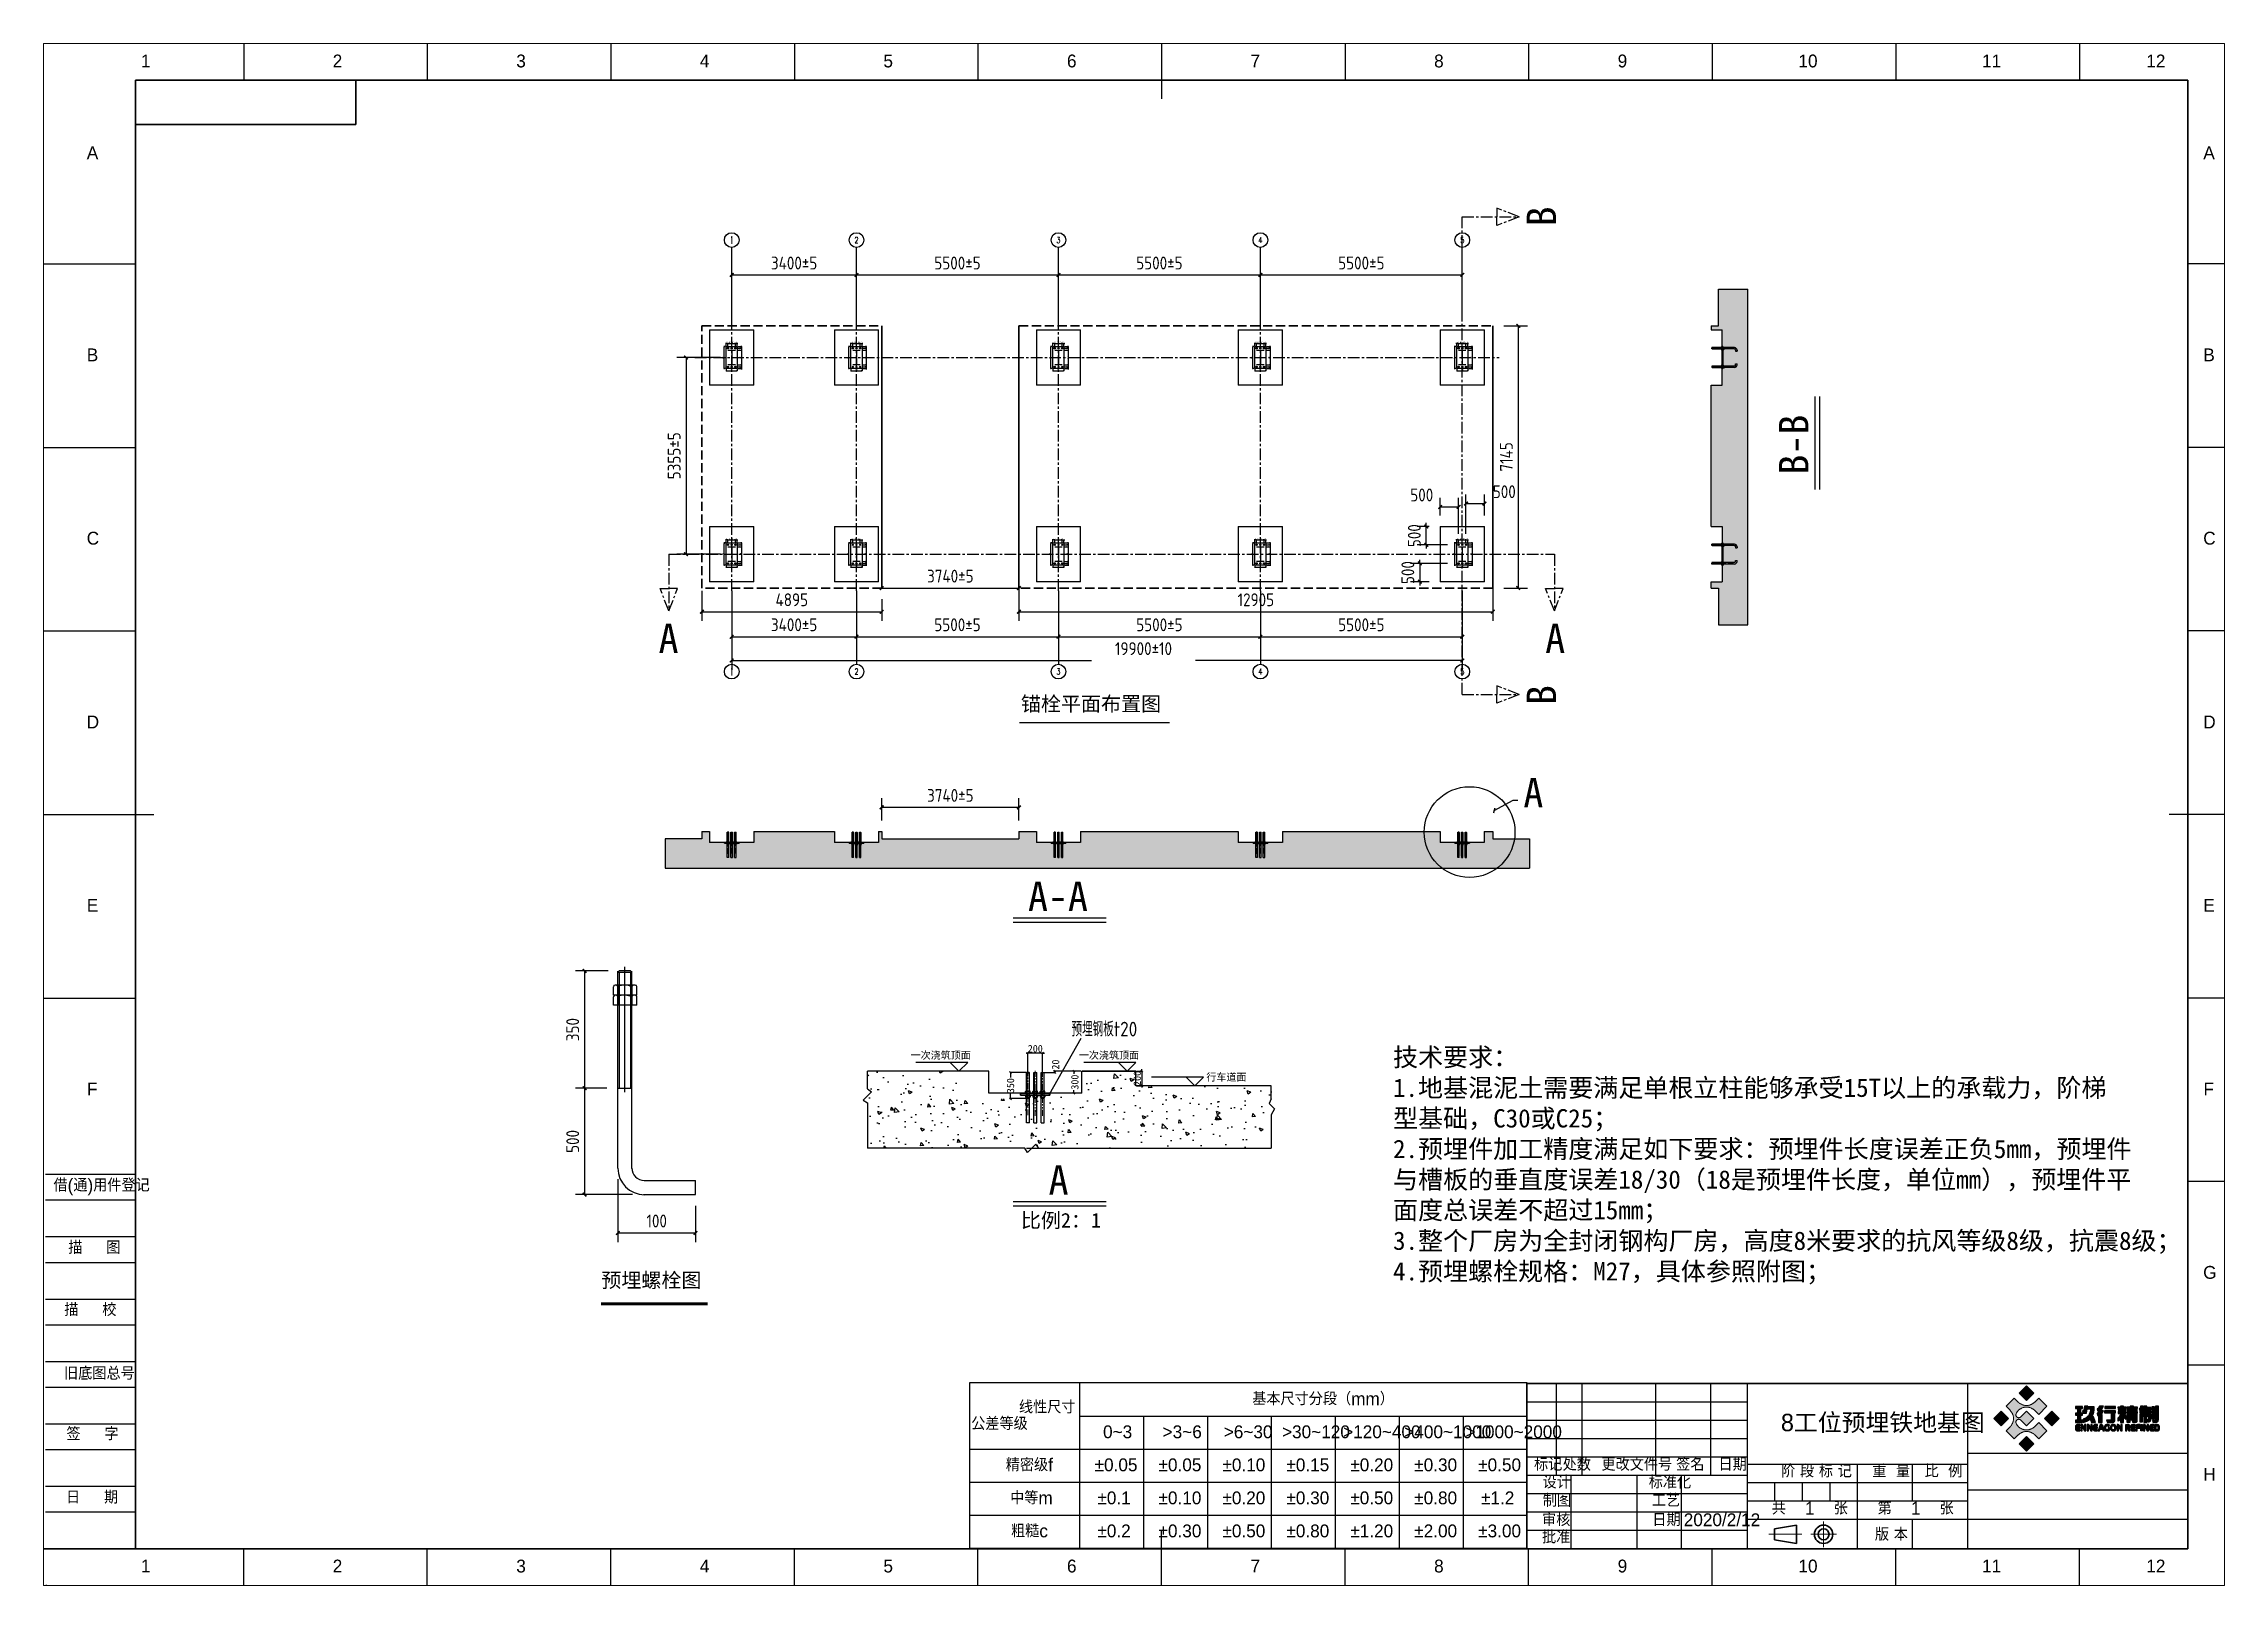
# Model space of a CAD drawing. Extents: x 1129386 to 1341523, y 309636 to 351636.
# Drawn here: x 1129386 to 1188786, y 309636 to 351636 of the extents above; entities that cross this region are included whole.
import ezdxf
from ezdxf.enums import TextEntityAlignment as Align

# ---------------------------------------------------------------- set-up
doc = ezdxf.new("R2010")
doc.units = 0
doc.header["$LTSCALE"] = 1000
doc.header["$MEASUREMENT"] = 0
for name, pattern in [('ACANSTGB', [0.354331, 0.15748, -0.03937, 0.03937, -0.03937, 0.03937, -0.03937]), ('CENTER', [50.8, 31.75, -6.35, 6.35, -6.35]), ('DASH', [0.35, 0.25, -0.1]), ('DASHED', [4.8, 4, -0.8]), ('SLD-中心线', [34.29, 30.48, -1.27, 1.27, -1.27]), ('SLD-实线', [0, 0])]:
    doc.linetypes.add(name, pattern=pattern)
for name, color, linetype in [('1', 7, 'Continuous'), ('2', 3, 'CENTER'), ('3', 4, 'DASHED'), ('5', 2, 'Continuous'), ('9', 3, 'Continuous'), ('AXIS', 3, 'Continuous'), ('AXIS_TEXT', 7, 'Continuous'), ('DIM_SYMB', 3, 'Continuous'), ('DOTE', 1, 'Continuous'), ('LOGO层', 152, 'SLD-实线'), ('LOGO层2', 64, 'SLD-实线'), ('PUB_TEXT', 7, 'Continuous'), ('标注层', 7, 'SLD-实线'), ('细线层', 7, 'SLD-实线')]:
    doc.layers.add(name, color=color, linetype=linetype)
for name, color, linetype, lineweight in [('AM_5', 3, 'Continuous', 15), ('AM_7', 4, 'CENTER', 15), ('实线层', 7, 'SLD-实线', 35)]:
    doc.layers.add(name, color=color, linetype=linetype, lineweight=lineweight)
doc.styles.add('_TCH_AXIS', font='COMPLEX', dxfattribs={"bigfont": 'GBCBIG'})
doc.styles.add('COMPLEX', font='COMPLEX')
doc.styles.add('HZ', font='tssdeng.shx', dxfattribs={"width": 0.7, "bigfont": 'tssdchn.shx'})
doc.styles.add('SLDTEXTSTYLE0', font='', dxfattribs={"bigfont": 'bigfont'})
doc.styles.add('SLDTEXTSTYLE1', font='')
doc.styles.get("Standard").update_dxf_attribs({"font": 'gbenor.shx', "bigfont": 'gbcbig.shx'})
doc.styles.get('SLDTEXTSTYLE0').set_extended_font_data('汉仪长仿宋体')
doc.styles.get('SLDTEXTSTYLE1').set_extended_font_data('汉仪长仿宋体')
doc.dimstyles.new('1-1', dxfattribs={"dimscale": 100, "dimtxt": 3.5, "dimasz": 1, "dimexe": 0, "dimexo": 1.5, "dimgap": 1, "dimtad": 1, "dimdec": 0, "dimzin": 0, "dimdsep": 46, "dimtxsty": 'HZ', "dimblk": 'TJDIM', "dimcen": 0, "dimclrd": 3, "dimclre": 3, "dimclrt": 7, "dimaunit": 1, "dimadec": 0, "dimazin": 0, "dimtfac": 1, "dimtdec": 0, "dimtix": 1, "dimtmove": 2, "dimatfit": 3, "dimldrblk": 'TJDIM', "dimfxl": 0, "dimtolj": 1, "dimarcsym": 0})
doc.dimstyles.get("Standard").update_dxf_attribs({"dimscale": 100, "dimtxt": 3.5, "dimasz": 1, "dimexe": 2.5, "dimexo": 3, "dimgap": 1.5, "dimtad": 1, "dimdec": 0, "dimzin": 0, "dimdsep": 46, "dimtxsty": 'Standard', "dimblk": 'ARCHTICK', "dimcen": 0.09, "dimadec": 0, "dimazin": 0, "dimtfac": 1, "dimtdec": 0, "dimtix": 1, "dimtmove": 2, "dimatfit": 3, "dimldrblk": 'ARCHTICK', "dimfxl": 1, "dimtolj": 1, "dimtzin": 0, "dimarcsym": 0})
doc.dimstyles.new('STANDARD$0', dxfattribs={"dimscale": 100, "dimtxt": 3.5, "dimasz": 1, "dimexe": 2.5, "dimexo": 3, "dimgap": 1.5, "dimtad": 1, "dimdec": 0, "dimzin": 0, "dimdsep": 46, "dimtxsty": 'Standard', "dimblk": 'ARCHTICK', "dimcen": 0.09, "dimadec": 0, "dimazin": 0, "dimtfac": 1, "dimtdec": 0, "dimtix": 1, "dimtmove": 2, "dimatfit": 3, "dimldrblk": 'ARCHTICK', "dimfxl": 1, "dimtolj": 1, "dimtzin": 0, "dimarcsym": 0})

msp = doc.modelspace()

# ---------------------------------------------------------------- texts
at = {"color": 7, "linetype": 'SLD-实线', "lineweight": 18, "char_height": 350}
for s, insert, attachment_point, style in [('1', (1132165.1, 351337.9), 2, 'SLDTEXTSTYLE1'), ('2', (1137390.1, 351337.9), 2, 'SLDTEXTSTYLE1'), ('3', (1142390.1, 351337.9), 2, 'SLDTEXTSTYLE1'), ('4', (1147390.1, 351337.9), 2, 'SLDTEXTSTYLE1'), ('5', (1152390.1, 351337.9), 2, 'SLDTEXTSTYLE1'), ('6', (1157390.3, 351337.9), 2, 'SLDTEXTSTYLE1'), ('7', (1162390.3, 351337.9), 2, 'SLDTEXTSTYLE1'), ('8', (1167390.3, 351337.9), 2, 'SLDTEXTSTYLE1'), ('9', (1172390.3, 351337.9), 2, 'SLDTEXTSTYLE1'), ('10', (1177444.5, 351337.9), 2, 'SLDTEXTSTYLE1'), ('11', (1182444.5, 351337.9), 2, 'SLDTEXTSTYLE1'), ('12', (1186920, 351337.9), 2, 'SLDTEXTSTYLE1'), ('A', (1130717.7, 348837.9), 2, 'SLDTEXTSTYLE1'), ('A', (1188368.7, 348837.9), 2, 'SLDTEXTSTYLE1'), ('B', (1130717.7, 343332.2), 2, 'SLDTEXTSTYLE1'), ('B', (1188368.7, 343332.2), 2, 'SLDTEXTSTYLE1'), ('C', (1130728.4, 338337.9), 2, 'SLDTEXTSTYLE1'), ('C', (1188379.4, 338337.9), 2, 'SLDTEXTSTYLE1'), ('D', (1130728.6, 333332.2), 2, 'SLDTEXTSTYLE1'), ('D', (1188379.6, 333332.2), 2, 'SLDTEXTSTYLE1'), ('E', (1130717.4, 328337.9), 2, 'SLDTEXTSTYLE1'), ('E', (1188368.4, 328337.9), 2, 'SLDTEXTSTYLE1'), ('F', (1130708.1, 323332.2), 2, 'SLDTEXTSTYLE1'), ('F', (1188359.1, 323332.2), 2, 'SLDTEXTSTYLE1'), ('借(通)用件登记', (1129654.2, 320715.1), 1, 'SLDTEXTSTYLE0'), ('描     图', (1130767.2, 319013.5), 2, 'SLDTEXTSTYLE0'), ('G', (1188390.5, 318337.9), 2, 'SLDTEXTSTYLE1'), ('描     校', (1129947.7, 317323.5), 1, 'SLDTEXTSTYLE0'), ('旧底图总号', (1129941.4, 315587.4), 1, 'SLDTEXTSTYLE0'), ('  签     字', (1130587.8, 313939.2), 2, 'SLDTEXTSTYLE0'), ('设计', (1170601.2, 312624.2), 2, 'SLDTEXTSTYLE0'), ('标准化', (1173683.8, 312624.2), 2, 'SLDTEXTSTYLE0'), ('阶 段 标 记', (1177675.8, 312925.2), 2, 'SLDTEXTSTYLE0'), ('重  量', (1179709.9, 312925.2), 2, 'SLDTEXTSTYLE0'), ('比  例', (1181134.7, 312925.2), 2, 'SLDTEXTSTYLE0'), ('H', (1188379.6, 312837.9), 2, 'SLDTEXTSTYLE1'), ('日     期', (1130707, 312212.3), 2, 'SLDTEXTSTYLE0'), ('制图', (1170606.1, 312124.4), 2, 'SLDTEXTSTYLE0'), ('工艺', (1173574.7, 312125.8), 2, 'SLDTEXTSTYLE0'), ('共    1    张 ', (1177492.3, 311914.3), 2, 'SLDTEXTSTYLE0'), ('第    1    张', (1180376.9, 311914.3), 2, 'SLDTEXTSTYLE0'), ('审核', (1170585.9, 311600.2), 2, 'SLDTEXTSTYLE0'), ('日期', (1173589.1, 311598.8), 2, 'SLDTEXTSTYLE0'), ('2020/2/12', (1175101.7, 311598.8), 2, 'SLDTEXTSTYLE1'), ('版 本', (1179717, 311201.9), 2, 'SLDTEXTSTYLE0'), ('1', (1132165.1, 310337.9), 2, 'SLDTEXTSTYLE1'), ('2', (1137390.1, 310337.9), 2, 'SLDTEXTSTYLE1'), ('3', (1142390.1, 310337.9), 2, 'SLDTEXTSTYLE1'), ('4', (1147390.1, 310337.9), 2, 'SLDTEXTSTYLE1'), ('5', (1152390.1, 310337.9), 2, 'SLDTEXTSTYLE1'), ('6', (1157390.3, 310337.9), 2, 'SLDTEXTSTYLE1'), ('7', (1162390.3, 310337.9), 2, 'SLDTEXTSTYLE1'), ('8', (1167390.3, 310337.9), 2, 'SLDTEXTSTYLE1'), ('9', (1172390.3, 310337.9), 2, 'SLDTEXTSTYLE1'), ('10', (1177444.5, 310337.9), 2, 'SLDTEXTSTYLE1'), ('11', (1182444.5, 310337.9), 2, 'SLDTEXTSTYLE1'), ('12', (1186920, 310337.9), 2, 'SLDTEXTSTYLE1')]:
    msp.add_mtext(s, dxfattribs=dict(at, insert=insert, attachment_point=attachment_point, style=style))
at = {"char_height": 800, "attachment_point": 1, "rotation": 90}
for s, insert in [('\\fFangSong|b0|i0|c134|p0;B', (1169782.3, 346654.2)), ('\\fFangSong|b0|i0|c134|p0;B-B', (1176654.5, 339895.4)), ('\\fFangSong|b0|i0|c134|p0;B', (1169782.3, 333615))]:
    msp.add_mtext(s, dxfattribs=dict(at, insert=insert))
at = {"attachment_point": 1}
for s, insert, char_height in [('\\fFangSong|b0|i0|c134|p0;A', (1146135.4, 335837.2), 800), ('\\fFangSong|b0|i0|c134|p0;A', (1170286.6, 335837.2), 800), ('\\fFangSong|b0|i0|c134|p0;锚栓平面布置图', (1156004.7, 333850.9), 400), ('\\fFangSong|b0|i0|c134|p0;A', (1169691, 331630.8), 800), ('\\fFangSong|b0|i0|c134|p0;A-A', (1156198.4, 328810.4), 800), ('\\fFangSong|b0|i0|c134|p0;A', (1156759, 321083), 800), ('\\fFangSong|b0|i0|c134|p0;比例2：1', (1156004.7, 319781.8), 400), ('\\fFangSong|b0|i0|c134|p0;预埋螺栓图', (1144576, 318149.6), 400)]:
    msp.add_mtext(s, dxfattribs=dict(at, insert=insert, char_height=char_height))
at = {"insert": (1166141.6, 324276.6), "char_height": 500, "width": 20328.874, "attachment_point": 1}
msp.add_mtext('\\fSimSun|b0|i0|c134|p2;技术要求：\\P1.地基混泥土需要满足单根立柱能够承受15T以上的承载力，阶梯 型基础，C30或C25；\\P2.预埋件加工精度满足如下要求：预埋件长度误差正负5mm，预埋件与槽板的垂直度误差18/30（18是预埋件长度，单位mm），预埋件平面度总误差不超过15mm；\\P3.整个厂房为全封闭钢构厂房，高度8米要求的抗风等级8级，抗震8级；\\P4.预埋螺栓规格：M27，具体参照附图；', dxfattribs=at)
at = {"color": 3, "char_height": 200, "attachment_point": 1}
for s, insert in [('\\fFangSong|b0|i0|c134|p0;一次浇筑顶面', (1153003.1, 324178.7)), ('\\fFangSong|b0|i0|c134|p0;一次浇筑顶面', (1157584.8, 324178.7)), ('\\fFangSong|b0|i0|c134|p0;行车道面', (1161057.3, 323582.3))]:
    msp.add_mtext(s, dxfattribs=dict(at, insert=insert))
at = {"layer": 'PUB_TEXT', "color": 3}
msp.add_text('预埋钢板t20', height=400, dxfattribs=at).set_placement((1157383.5, 324589.6))
at = {"layer": '实线层', "color": 7, "char_height": 350, "attachment_point": 2, "style": 'SLDTEXTSTYLE0'}
for s, insert in [('标记', (1170367.5, 313107.7)), ('处数', (1171147.1, 313107.7)), ('更改文件号', (1172780.7, 313107.7)), ('签名', (1174240.2, 313107.7)), ('日期', (1175391.9, 313107.7))]:
    msp.add_mtext(s, dxfattribs=dict(at, insert=insert))
at = {"layer": '标注层', "insert": (1176706.9, 314311.3), "char_height": 476.25, "attachment_point": 1, "style": 'SLDTEXTSTYLE0'}
msp.add_mtext('\\fﾺﾺￒￇﾳﾤﾷￂￋￎￌﾣﾤ|b0|i0|c1|p2;8工位预埋铁地基图', dxfattribs=at)
at = {"layer": '标注层', "color": 7, "insert": (1170586.2, 311129.8), "char_height": 350, "attachment_point": 2, "style": 'SLDTEXTSTYLE0'}
msp.add_mtext('批准', dxfattribs=at)

# ---------------------------------------------------------------- blocks, each defined once
blk = doc.blocks.new('_ArchTick')
at = {"color": 0, "linetype": 'ByBlock', "const_width": 0.4}
blk.add_lwpolyline([(-0.5, -0.5), (0.5, 0.5)], dxfattribs=at)
blk = doc.blocks.new('*D74')
at = {"color": 0, "lineweight": -2}
for p, q in [((1145026, 320705), (1145026, 318987)), ((1147144, 319980), (1147144, 318987)), ((1145026, 319237), (1147144, 319237))]:
    blk.add_line(p, q, dxfattribs=at)
at = {"layer": 'Defpoints', "color": 0}
for p in [(1145026, 321005), (1147144, 320280), (1147144, 319237)]:
    blk.add_point(p, dxfattribs=at)
at = {"color": 0, "lineweight": -2, "xscale": 100, "yscale": 100, "zscale": 100, "rotation": 180}
blk.add_blockref('_ArchTick', (1145026, 319237), dxfattribs=at)
at = {"color": 0, "lineweight": -2, "xscale": 100, "yscale": 100, "zscale": 100}
blk.add_blockref('_ArchTick', (1147144, 319237), dxfattribs=at)
at = {"color": 0, "insert": (1146085, 319562), "char_height": 350, "attachment_point": 5}
blk.add_mtext('\\A1;100', dxfattribs=at)
blk = doc.blocks.new('*D75')
at = {"color": 0, "lineweight": -2}
for p, q in [((1148128, 344384), (1148128, 345584)), ((1151528, 344384), (1151528, 345584))]:
    blk.add_line(p, q, dxfattribs=at)
at = {"color": 0, "linetype": 'ByBlock', "lineweight": -2}
blk.add_line((1148128, 345334), (1151528, 345334), dxfattribs=at)
at = {"layer": 'Defpoints', "color": 0}
for p in [(1151528, 345334), (1148128, 344084), (1151528, 344084)]:
    blk.add_point(p, dxfattribs=at)
at = {"color": 0, "lineweight": -2, "xscale": 100, "yscale": 100, "zscale": 100, "rotation": 180}
blk.add_blockref('_ArchTick', (1148128, 345334), dxfattribs=at)
at = {"color": 0, "lineweight": -2, "xscale": 100, "yscale": 100, "zscale": 100}
blk.add_blockref('_ArchTick', (1151528, 345334), dxfattribs=at)
at = {"color": 0, "insert": (1149828, 345659), "char_height": 350, "attachment_point": 5}
blk.add_mtext('\\A1;3400%%P5', dxfattribs=at)
blk = doc.blocks.new('*D76')
at = {"color": 0, "lineweight": -2}
for p, q in [((1151528, 344384), (1151528, 345584)), ((1157028, 344384), (1157028, 345584))]:
    blk.add_line(p, q, dxfattribs=at)
at = {"color": 0, "linetype": 'ByBlock', "lineweight": -2}
blk.add_line((1151528, 345334), (1157028, 345334), dxfattribs=at)
at = {"layer": 'Defpoints', "color": 0}
for p in [(1157028, 345334), (1151528, 344084), (1157028, 344084)]:
    blk.add_point(p, dxfattribs=at)
at = {"color": 0, "lineweight": -2, "xscale": 100, "yscale": 100, "zscale": 100, "rotation": 180}
blk.add_blockref('_ArchTick', (1151528, 345334), dxfattribs=at)
at = {"color": 0, "lineweight": -2, "xscale": 100, "yscale": 100, "zscale": 100}
blk.add_blockref('_ArchTick', (1157028, 345334), dxfattribs=at)
at = {"color": 0, "insert": (1154278, 345659), "char_height": 350, "attachment_point": 5}
blk.add_mtext('\\A1;5500%%P5', dxfattribs=at)
blk = doc.blocks.new('*D77')
at = {"color": 0, "lineweight": -2}
for p, q in [((1157028, 344384), (1157028, 345584)), ((1162528, 344384), (1162528, 345584))]:
    blk.add_line(p, q, dxfattribs=at)
at = {"color": 0, "linetype": 'ByBlock', "lineweight": -2}
blk.add_line((1157028, 345334), (1162528, 345334), dxfattribs=at)
at = {"layer": 'Defpoints', "color": 0}
for p in [(1162528, 345334), (1157028, 344084), (1162528, 344084)]:
    blk.add_point(p, dxfattribs=at)
at = {"color": 0, "lineweight": -2, "xscale": 100, "yscale": 100, "zscale": 100, "rotation": 180}
blk.add_blockref('_ArchTick', (1157028, 345334), dxfattribs=at)
at = {"color": 0, "lineweight": -2, "xscale": 100, "yscale": 100, "zscale": 100}
blk.add_blockref('_ArchTick', (1162528, 345334), dxfattribs=at)
at = {"color": 0, "insert": (1159778, 345659), "char_height": 350, "attachment_point": 5}
blk.add_mtext('\\A1;5500%%P5', dxfattribs=at)
blk = doc.blocks.new('*D78')
at = {"color": 0, "lineweight": -2}
for p, q in [((1162528, 344384), (1162528, 345584)), ((1168028, 344384), (1168028, 345584))]:
    blk.add_line(p, q, dxfattribs=at)
at = {"color": 0, "linetype": 'ByBlock', "lineweight": -2}
blk.add_line((1162528, 345334), (1168028, 345334), dxfattribs=at)
at = {"layer": 'Defpoints', "color": 0}
for p in [(1168028, 345334), (1162528, 344084), (1168028, 344084)]:
    blk.add_point(p, dxfattribs=at)
at = {"color": 0, "lineweight": -2, "xscale": 100, "yscale": 100, "zscale": 100, "rotation": 180}
blk.add_blockref('_ArchTick', (1162528, 345334), dxfattribs=at)
at = {"color": 0, "lineweight": -2, "xscale": 100, "yscale": 100, "zscale": 100}
blk.add_blockref('_ArchTick', (1168028, 345334), dxfattribs=at)
at = {"color": 0, "insert": (1165278, 345659), "char_height": 350, "attachment_point": 5}
blk.add_mtext('\\A1;5500%%P5', dxfattribs=at)
blk = doc.blocks.new('*D79')
at = {"color": 0, "lineweight": -2}
for p, q in [((1148128, 336429), (1148128, 335229)), ((1151528, 336429), (1151528, 335229))]:
    blk.add_line(p, q, dxfattribs=at)
at = {"color": 0, "linetype": 'ByBlock', "lineweight": -2}
blk.add_line((1148128, 335479), (1151528, 335479), dxfattribs=at)
at = {"layer": 'Defpoints', "color": 0}
for p in [(1148128, 336729), (1151528, 336729), (1151528, 335479)]:
    blk.add_point(p, dxfattribs=at)
at = {"color": 0, "lineweight": -2, "xscale": 100, "yscale": 100, "zscale": 100, "rotation": 180}
blk.add_blockref('_ArchTick', (1148128, 335479), dxfattribs=at)
at = {"color": 0, "lineweight": -2, "xscale": 100, "yscale": 100, "zscale": 100}
blk.add_blockref('_ArchTick', (1151528, 335479), dxfattribs=at)
at = {"color": 0, "insert": (1149828, 335804), "char_height": 350, "attachment_point": 5}
blk.add_mtext('\\A1;3400%%P5', dxfattribs=at)
blk = doc.blocks.new('*D80')
at = {"color": 0, "lineweight": -2}
for p, q in [((1151528, 336429), (1151528, 335229)), ((1157028, 336429), (1157028, 335229))]:
    blk.add_line(p, q, dxfattribs=at)
at = {"color": 0, "linetype": 'ByBlock', "lineweight": -2}
blk.add_line((1151528, 335479), (1157028, 335479), dxfattribs=at)
at = {"layer": 'Defpoints', "color": 0}
for p in [(1151528, 336729), (1157028, 336729), (1157028, 335479)]:
    blk.add_point(p, dxfattribs=at)
at = {"color": 0, "lineweight": -2, "xscale": 100, "yscale": 100, "zscale": 100, "rotation": 180}
blk.add_blockref('_ArchTick', (1151528, 335479), dxfattribs=at)
at = {"color": 0, "lineweight": -2, "xscale": 100, "yscale": 100, "zscale": 100}
blk.add_blockref('_ArchTick', (1157028, 335479), dxfattribs=at)
at = {"color": 0, "insert": (1154278, 335804), "char_height": 350, "attachment_point": 5}
blk.add_mtext('\\A1;5500%%P5', dxfattribs=at)
blk = doc.blocks.new('*D81')
at = {"color": 0, "lineweight": -2}
for p, q in [((1157028, 336429), (1157028, 335229)), ((1162528, 336429), (1162528, 335229))]:
    blk.add_line(p, q, dxfattribs=at)
at = {"color": 0, "linetype": 'ByBlock', "lineweight": -2}
blk.add_line((1157028, 335479), (1162528, 335479), dxfattribs=at)
at = {"layer": 'Defpoints', "color": 0}
for p in [(1157028, 336729), (1162528, 336729), (1162528, 335479)]:
    blk.add_point(p, dxfattribs=at)
at = {"color": 0, "lineweight": -2, "xscale": 100, "yscale": 100, "zscale": 100, "rotation": 180}
blk.add_blockref('_ArchTick', (1157028, 335479), dxfattribs=at)
at = {"color": 0, "lineweight": -2, "xscale": 100, "yscale": 100, "zscale": 100}
blk.add_blockref('_ArchTick', (1162528, 335479), dxfattribs=at)
at = {"color": 0, "insert": (1159778, 335804), "char_height": 350, "attachment_point": 5}
blk.add_mtext('\\A1;5500%%P5', dxfattribs=at)
blk = doc.blocks.new('*D82')
at = {"color": 0, "lineweight": -2}
for p, q in [((1162528, 336429), (1162528, 335229)), ((1168028, 336429), (1168028, 335229))]:
    blk.add_line(p, q, dxfattribs=at)
at = {"color": 0, "linetype": 'ByBlock', "lineweight": -2}
blk.add_line((1162528, 335479), (1168028, 335479), dxfattribs=at)
at = {"layer": 'Defpoints', "color": 0}
for p in [(1162528, 336729), (1168028, 336729), (1168028, 335479)]:
    blk.add_point(p, dxfattribs=at)
at = {"color": 0, "lineweight": -2, "xscale": 100, "yscale": 100, "zscale": 100, "rotation": 180}
blk.add_blockref('_ArchTick', (1162528, 335479), dxfattribs=at)
at = {"color": 0, "lineweight": -2, "xscale": 100, "yscale": 100, "zscale": 100}
blk.add_blockref('_ArchTick', (1168028, 335479), dxfattribs=at)
at = {"color": 0, "insert": (1165278, 335804), "char_height": 350, "attachment_point": 5}
blk.add_mtext('\\A1;5500±5', dxfattribs=at)
blk = doc.blocks.new('*D83')
at = {"color": 0, "lineweight": -2}
for p, q in [((1148128, 336429), (1148128, 334579)), ((1168028, 336429), (1168028, 334579))]:
    blk.add_line(p, q, dxfattribs=at)
at = {"color": 0, "linetype": 'ByBlock', "lineweight": -2}
for p, q in [((1148128, 334829), (1157928, 334829)), ((1168028, 334829), (1160761, 334829))]:
    blk.add_line(p, q, dxfattribs=at)
at = {"layer": 'Defpoints', "color": 0}
for p in [(1148128, 336729), (1168028, 336729), (1168028, 334829)]:
    blk.add_point(p, dxfattribs=at)
at = {"color": 0, "lineweight": -2, "xscale": 100, "yscale": 100, "zscale": 100, "rotation": 180}
blk.add_blockref('_ArchTick', (1148128, 334829), dxfattribs=at)
at = {"color": 0, "lineweight": -2, "xscale": 100, "yscale": 100, "zscale": 100}
blk.add_blockref('_ArchTick', (1168028, 334829), dxfattribs=at)
at = {"color": 0, "insert": (1159345, 335154), "char_height": 350, "attachment_point": 5}
blk.add_mtext('\\A1;19900%%P10', dxfattribs=at)
blk = doc.blocks.new('_AXISO')
blk.add_circle((0, 0), 0.5)
at = {"layer": 'AXIS_TEXT', "style": 'COMPLEX', "width": 1.041667}
blk.add_attdef('A', text='', height=0.56, dxfattribs=at).set_placement((-0.25, -0.28), (0.25, -0.28), align=Align.FIT)
blk = doc.blocks.new('*D84')
at = {"color": 0, "lineweight": -2}
for p, q in [((1147825, 343084), (1146635, 343084)), ((1147825, 337729), (1146635, 337729))]:
    blk.add_line(p, q, dxfattribs=at)
at = {"color": 0, "linetype": 'ByBlock', "lineweight": -2}
blk.add_line((1146885, 343084), (1146885, 337729), dxfattribs=at)
at = {"layer": 'Defpoints', "color": 0}
for p in [(1148125, 343084), (1146885, 337729), (1148125, 337729)]:
    blk.add_point(p, dxfattribs=at)
at = {"color": 0, "lineweight": -2, "xscale": 100, "yscale": 100, "zscale": 100}
for p, rotation in [((1146885, 343084), 90), ((1146885, 337729), 270)]:
    blk.add_blockref('_ArchTick', p, dxfattribs=dict(at, rotation=rotation))
at = {"color": 0, "insert": (1146560, 340407), "char_height": 350, "attachment_point": 5, "rotation": 90}
blk.add_mtext('\\A1;5355%%P5', dxfattribs=at)
blk = doc.blocks.new('*D85')
at = {"color": 0, "lineweight": -2}
for p, q in [((1144762, 326374), (1143872, 326374)), ((1144122, 326374), (1144122, 323179)), ((1144724, 323179), (1143872, 323179))]:
    blk.add_line(p, q, dxfattribs=at)
at = {"layer": 'Defpoints', "color": 0}
for p in [(1145062, 326374), (1144122, 323179), (1145024, 323179)]:
    blk.add_point(p, dxfattribs=at)
at = {"color": 0, "lineweight": -2, "xscale": 100, "yscale": 100, "zscale": 100}
for p, rotation in [((1144122, 326374), 90), ((1144122, 323179), 270)]:
    blk.add_blockref('_ArchTick', p, dxfattribs=dict(at, rotation=rotation))
at = {"color": 0, "insert": (1143797, 324777), "char_height": 350, "attachment_point": 5, "rotation": 90}
blk.add_mtext('\\A1;350', dxfattribs=at)
blk = doc.blocks.new('*D86')
at = {"color": 0, "lineweight": -2}
for p, q in [((1144724, 323179), (1143872, 323179)), ((1144122, 323179), (1144122, 320280)), ((1145425, 320280), (1143872, 320280))]:
    blk.add_line(p, q, dxfattribs=at)
at = {"layer": 'Defpoints', "color": 0}
for p in [(1145024, 323179), (1144122, 320280), (1145725, 320280)]:
    blk.add_point(p, dxfattribs=at)
at = {"color": 0, "lineweight": -2, "xscale": 100, "yscale": 100, "zscale": 100}
for p, rotation in [((1144122, 323179), 90), ((1144122, 320280), 270)]:
    blk.add_blockref('_ArchTick', p, dxfattribs=dict(at, rotation=rotation))
at = {"color": 0, "insert": (1143797, 321730), "char_height": 350, "attachment_point": 5, "rotation": 90}
blk.add_mtext('\\A1;500', dxfattribs=at)
blk = doc.blocks.new('*D87')
at = {"color": 0, "lineweight": -2}
for p, q in [((1169158, 343950), (1169803, 343950)), ((1169158, 336805), (1169803, 336805))]:
    blk.add_line(p, q, dxfattribs=at)
at = {"color": 0, "linetype": 'ByBlock', "lineweight": -2}
blk.add_line((1169553, 343950), (1169553, 336805), dxfattribs=at)
at = {"layer": 'Defpoints', "color": 0}
for p in [(1168858, 343950), (1168858, 336805), (1169553, 336805)]:
    blk.add_point(p, dxfattribs=at)
at = {"color": 0, "lineweight": -2, "xscale": 100, "yscale": 100, "zscale": 100}
for p, rotation in [((1169553, 343950), 90), ((1169553, 336805), 270)]:
    blk.add_blockref('_ArchTick', p, dxfattribs=dict(at, rotation=rotation))
at = {"color": 0, "insert": (1169228, 340378), "char_height": 350, "attachment_point": 5, "rotation": 90}
blk.add_mtext('\\A1;7145', dxfattribs=at)
blk = doc.blocks.new('*D88')
at = {"color": 0, "lineweight": -2}
for p, q in [((1155953, 336839), (1155953, 335910)), ((1168858, 336839), (1168858, 335910))]:
    blk.add_line(p, q, dxfattribs=at)
at = {"color": 0, "linetype": 'ByBlock', "lineweight": -2}
blk.add_line((1155953, 336160), (1168858, 336160), dxfattribs=at)
at = {"layer": 'Defpoints', "color": 0}
for p in [(1155953, 337139), (1168858, 337139), (1168858, 336160)]:
    blk.add_point(p, dxfattribs=at)
at = {"color": 0, "lineweight": -2, "xscale": 100, "yscale": 100, "zscale": 100, "rotation": 180}
blk.add_blockref('_ArchTick', (1155953, 336160), dxfattribs=at)
at = {"color": 0, "lineweight": -2, "xscale": 100, "yscale": 100, "zscale": 100}
blk.add_blockref('_ArchTick', (1168858, 336160), dxfattribs=at)
at = {"color": 0, "insert": (1162405, 336485), "char_height": 350, "attachment_point": 5}
blk.add_mtext('\\A1;12905', dxfattribs=at)
blk = doc.blocks.new('*D89')
at = {"color": 0, "lineweight": -2}
for p, q in [((1147318, 336729), (1147318, 335910)), ((1152213, 336505), (1152213, 335910))]:
    blk.add_line(p, q, dxfattribs=at)
at = {"color": 0, "linetype": 'ByBlock', "lineweight": -2}
blk.add_line((1147318, 336160), (1152213, 336160), dxfattribs=at)
at = {"layer": 'Defpoints', "color": 0}
for p in [(1147318, 337029), (1152213, 336805), (1152213, 336160)]:
    blk.add_point(p, dxfattribs=at)
at = {"color": 0, "lineweight": -2, "xscale": 100, "yscale": 100, "zscale": 100, "rotation": 180}
blk.add_blockref('_ArchTick', (1147318, 336160), dxfattribs=at)
at = {"color": 0, "lineweight": -2, "xscale": 100, "yscale": 100, "zscale": 100}
blk.add_blockref('_ArchTick', (1152213, 336160), dxfattribs=at)
at = {"color": 0, "insert": (1149765, 336485), "char_height": 350, "attachment_point": 5}
blk.add_mtext('\\A1;4895', dxfattribs=at)
blk = doc.blocks.new('块1')
at = {"layer": 'LOGO层'}
for points in [[(-15.58, 9.86), (-12.72, 7), (-9.86, 9.86), (-12.72, 12.72)], [(-22.58, -2.86), (-19.72, 0), (-22.58, 2.86), (-25.44, 0)], [(-4.75, -4.75), (-7.97, -1.53), (-9.52, -3.08), (-9.64, -3.2), (-9.79, -3.34), (-9.95, -3.47), (-10.12, -3.6), (-10.29, -3.72), (-10.47, -3.83), (-10.65, -3.93), (-10.84, -4.02), (-11.03, -4.11), (-11.23, -4.19), (-11.43, -4.25), (-11.64, -4.31), (-11.85, -4.36), (-12.06, -4.39), (-12.28, -4.42), (-12.5, -4.44), (-12.72, -4.44), (-12.94, -4.44), (-13.16, -4.42), (-13.38, -4.39), (-13.6, -4.36), (-13.81, -4.31), (-14.01, -4.25), (-14.21, -4.18), (-14.41, -4.11), (-14.61, -4.02), (-14.79, -3.93), (-14.98, -3.83), (-15.15, -3.71), (-15.33, -3.6), (-15.49, -3.47), (-15.65, -3.34), (-15.8, -3.19), (-15.91, -3.08), (-16.15, -2.82), (-16.36, -2.54), (-16.55, -2.24), (-16.72, -1.93), (-16.77, -1.83), (-16.8, -1.73), (-16.83, -1.63), (-16.84, -1.53), (-16.85, -1.42), (-16.84, -1.31), (-16.82, -1.2), (-16.8, -1.09), (-16.76, -0.99), (-16.71, -0.89), (-16.66, -0.8), (-16.59, -0.71), (-16.52, -0.63), (-16.44, -0.56), (-16.36, -0.5), (-16.26, -0.44), (-16.17, -0.39), (-16.06, -0.36), (-15.96, -0.33), (-15.85, -0.31), (-15.73, -0.31), (-15.62, -0.31), (-15.51, -0.33), (-15.41, -0.36), (-15.31, -0.39), (-15.21, -0.44), (-15.12, -0.49), (-15.04, -0.55), (-14.96, -0.62), (-14.94, -0.64), (-12.72, -2.86), (-9.86, 0), (-12.72, 2.86), (-14.94, 0.64), (-14.95, 0.63), (-15.03, 0.56), (-15.12, 0.49), (-15.21, 0.44), (-15.3, 0.39), (-15.41, 0.36), (-15.51, 0.33), (-15.62, 0.31), (-15.73, 0.31), (-15.85, 0.31), (-15.96, 0.33), (-16.06, 0.36), (-16.17, 0.39), (-16.26, 0.44), (-16.36, 0.5), (-16.44, 0.56), (-16.52, 0.63), (-16.59, 0.71), (-16.66, 0.8), (-16.71, 0.89), (-16.76, 0.99), (-16.8, 1.09), (-16.82, 1.2), (-16.84, 1.31), (-16.85, 1.42), (-16.84, 1.53), (-16.83, 1.63), (-16.8, 1.73), (-16.77, 1.83), (-16.72, 1.93), (-16.55, 2.25), (-16.36, 2.55), (-16.14, 2.83), (-15.91, 3.09), (-15.81, 3.19), (-15.66, 3.33), (-15.5, 3.46), (-15.33, 3.59), (-15.16, 3.71), (-14.98, 3.82), (-14.8, 3.93), (-14.61, 4.02), (-14.42, 4.11), (-14.22, 4.18), (-14.02, 4.25), (-13.81, 4.31), (-13.6, 4.36), (-13.38, 4.39), (-13.17, 4.42), (-12.94, 4.44), (-12.72, 4.44), (-12.5, 4.44), (-12.28, 4.42), (-12.06, 4.39), (-11.84, 4.36), (-11.63, 4.31), (-11.43, 4.25), (-11.22, 4.18), (-11.02, 4.11), (-10.83, 4.02), (-10.64, 3.93), (-10.46, 3.82), (-10.28, 3.71), (-10.11, 3.59), (-9.94, 3.47), (-9.78, 3.33), (-9.63, 3.19), (-9.53, 3.09), (-7.97, 1.53), (-4.75, 4.75), (-7.97, 7.97), (-9.53, 6.4), (-9.63, 6.31), (-9.78, 6.17), (-9.94, 6.03), (-10.11, 5.91), (-10.28, 5.79), (-10.46, 5.67), (-10.64, 5.57), (-10.83, 5.48), (-11.02, 5.39), (-11.22, 5.31), (-11.42, 5.25), (-11.63, 5.19), (-11.84, 5.14), (-12.06, 5.1), (-12.27, 5.08), (-12.5, 5.06), (-12.72, 5.05), (-12.94, 5.06), (-13.16, 5.08), (-13.38, 5.1), (-13.59, 5.14), (-13.8, 5.19), (-14.01, 5.24), (-14.21, 5.31), (-14.41, 5.39), (-14.6, 5.47), (-14.79, 5.57), (-14.97, 5.67), (-15.15, 5.78), (-15.32, 5.9), (-15.49, 6.02), (-15.65, 6.16), (-15.8, 6.3), (-15.92, 6.42), (-17.47, 7.97), (-20.69, 4.75), (-19.12, 3.18), (-19.04, 3.1), (-18.89, 2.95), (-18.76, 2.79), (-18.63, 2.62), (-18.51, 2.45), (-18.4, 2.27), (-18.29, 2.08), (-18.2, 1.9), (-18.11, 1.7), (-18.04, 1.5), (-17.97, 1.3), (-17.91, 1.09), (-17.86, 0.88), (-17.82, 0.67), (-17.8, 0.45), (-17.78, 0.22), (-17.77, 0), (-17.78, -0.22), (-17.8, -0.44), (-17.82, -0.66), (-17.86, -0.87), (-17.91, -1.08), (-17.97, -1.29), (-18.03, -1.49), (-18.11, -1.69), (-18.19, -1.88), (-18.29, -2.07), (-18.39, -2.25), (-18.5, -2.43), (-18.62, -2.6), (-18.75, -2.77), (-18.88, -2.93), (-19.02, -3.08), (-19.13, -3.2), (-20.69, -4.75), (-17.47, -7.97), (-15.91, -6.41), (-15.81, -6.31), (-15.66, -6.17), (-15.5, -6.03), (-15.33, -5.9), (-15.16, -5.78), (-14.98, -5.67), (-14.8, -5.57), (-14.61, -5.48), (-14.42, -5.39), (-14.22, -5.31), (-14.01, -5.25), (-13.81, -5.19), (-13.6, -5.14), (-13.38, -5.1), (-13.17, -5.08), (-12.94, -5.06), (-12.72, -5.05), (-12.5, -5.06), (-12.28, -5.08), (-12.06, -5.1), (-11.84, -5.14), (-11.63, -5.19), (-11.43, -5.25), (-11.23, -5.31), (-11.03, -5.39), (-10.83, -5.47), (-10.65, -5.57), (-10.46, -5.67), (-10.29, -5.78), (-10.11, -5.9), (-9.95, -6.03), (-9.79, -6.16), (-9.64, -6.3), (-9.53, -6.41), (-7.97, -7.97)], [(9.06, 4.68), (6.39, 4.68), (6.39, 3.88), (7.07, 3.88), (7.07, 2.13), (6.39, 2.13), (6.39, 1.34), (7.07, 1.34), (7.07, -0.71), (6.39, -0.71), (6.39, -1.5), (9.06, -1.5), (9.06, -0.71), (8.38, -0.71), (8.38, 1.34), (9.06, 1.34), (9.06, 2.13), (8.38, 2.13), (8.38, 3.88), (9.06, 3.88)], [(14.12, -1.5), (13.32, 0.66), (12.7, 0.66), (12.89, 0.97), (13.07, 1.3), (13.21, 1.65), (13.34, 2.02), (13.44, 2.42), (13.51, 2.84), (13.56, 3.28), (13.58, 3.75), (13.58, 4.53), (11.09, 4.53), (11.15, 4.82), (9.82, 4.82), (9.45, 2.93), (9.12, 2.93), (9.3, 2.13), (10.62, 2.13), (10.94, 3.74), (12.18, 3.74), (12.16, 3.32), (12.12, 2.93), (12.06, 2.57), (11.96, 2.23), (11.85, 1.91), (11.71, 1.62), (11.55, 1.35), (11.37, 1.1), (11.17, 0.87), (10.95, 0.66), (10.72, 0.47), (10.47, 0.3), (10.2, 0.14), (9.92, 0), (9.63, -0.12), (9.32, -0.24), (9.32, -1.5), (9.68, -1.41), (10.05, -1.3), (10.4, -1.16), (10.75, -1), (11.09, -0.82), (11.42, -0.61), (11.73, -0.38), (12.02, -0.13), (12.53, -1.5)], [(16.21, 3.02), (16.68, 3.82), (17.28, 4.82), (15.68, 4.82), (15.08, 3.82), (14.75, 3.82), (14.95, 3.02), (15.68, 3.02), (15.08, 2.02), (14.75, 2.02), (14.95, 1.22), (15.31, 1.22), (15.31, -1.5), (16.73, -1.5), (16.73, 1.56), (16.4, 1.56), (16.68, 2.02), (17.28, 3.02)], [(21.93, 2.96), (17.6, 2.96), (17.6, 2.17), (20.21, 2.17), (20.21, -0.71), (18.47, -0.71), (18.77, -1.5), (20.86, -1.5), (21.02, -1.49), (21.16, -1.44), (21.29, -1.37), (21.41, -1.28), (21.5, -1.16), (21.57, -1.03), (21.62, -0.89), (21.63, -0.73), (21.63, 2.17), (21.93, 2.17)], [(21.93, 4.68), (17.77, 4.68), (17.77, 3.88), (21.93, 3.88)], [(26.12, 4.44), (25.31, 4.44), (25, 3.17), (25, 4.79), (23.89, 4.79), (23.89, 3.48), (23.66, 4.44), (22.85, 4.44), (23.14, 3.17), (23.89, 3.17), (23.89, 2.69), (22.94, 2.69), (22.94, 1.95), (23.89, 1.95), (23.88, 1.81), (23.86, 1.68), (23.82, 1.54), (23.77, 1.41), (23.72, 1.28), (23.65, 1.15), (23.57, 1.03), (23.49, 0.9), (23.41, 0.79), (23.33, 0.68), (23.24, 0.57), (23.15, 0.48), (23.07, 0.39), (22.99, 0.3), (22.92, 0.23), (22.85, 0.16), (22.85, -1.05), (22.99, -0.95), (23.14, -0.84), (23.28, -0.73), (23.41, -0.61), (23.54, -0.49), (23.67, -0.36), (23.78, -0.22), (23.89, -0.08), (23.89, -1.5), (25, -1.5), (25, 0.56), (25.91, -0.35), (25.91, 1.01), (25, 1.8), (25, 1.95), (25.91, 1.95), (25.91, 2.69), (25, 2.69), (25, 3.17), (25.83, 3.17)], [(28.93, 3.51), (28.93, 3.87), (30.41, 3.87), (30.41, 4.44), (28.93, 4.44), (28.93, 4.79), (28.72, 4.79), (27.64, 4.79), (27.64, 4.79), (27.64, 4.44), (26.3, 4.44), (26.3, 3.87), (27.64, 3.87), (27.64, 3.51), (26.36, 3.51), (26.36, 2.94), (27.64, 2.94), (27.64, 2.59), (26.3, 2.59), (26.3, 2.04), (30.41, 2.04), (30.41, 2.59), (28.93, 2.59), (28.93, 2.94), (30.29, 2.94), (30.29, 3.51)], [(35.64, 4.22), (34.15, 4.22), (34.15, 4.79), (33.86, 4.79), (32.98, 4.79), (32.98, 4.22), (32.61, 4.22), (32.62, 4.28), (32.72, 4.79), (31.59, 4.79), (31.39, 3.75), (31.17, 3.75), (31.29, 3.23), (32.42, 3.23), (32.45, 3.4), (32.98, 3.4), (32.98, 2.94), (31.39, 2.94), (31.39, 2.12), (32.98, 2.12), (32.98, 1.67), (32.37, 1.67), (31.39, 1.67), (31.39, 1.59), (31.38, -1.24), (32.15, -1.24), (32.37, -1.24), (32.37, 0.85), (32.98, 0.85), (32.98, -1.42), (32.98, -1.5), (34.15, -1.5), (34.15, 0.85), (34.69, 0.85), (34.69, -0.3), (34.68, -0.36), (34.67, -0.4), (34.65, -0.44), (34.62, -0.47), (34.59, -0.5), (34.54, -0.52), (34.49, -0.53), (34.43, -0.53), (34.29, -0.53), (34.46, -1.24), (34.75, -1.24), (34.85, -1.24), (34.95, -1.24), (35.03, -1.23), (35.11, -1.22), (35.18, -1.2), (35.25, -1.17), (35.31, -1.14), (35.37, -1.1), (35.42, -1.06), (35.47, -1), (35.52, -0.94), (35.56, -0.87), (35.59, -0.79), (35.61, -0.71), (35.63, -0.63), (35.64, -0.54), (35.64, 0.85), (35.64, 1.59), (35.64, 1.67), (34.15, 1.67), (34.15, 2.12), (35.64, 2.12), (35.64, 2.94), (34.15, 2.94), (34.15, 3.4), (35.64, 3.4)], [(36.08, -0.15), (37.09, -0.15), (37.09, 4.53), (36.08, 4.53)], [(-9.86, -9.86), (-12.72, -7), (-15.58, -9.86), (-12.72, -12.72)], [(6.88, -2.42), (6.73, -2.48), (6.61, -2.56), (6.52, -2.66), (6.45, -2.77), (6.41, -2.9), (6.39, -3.05), (6.39, -4.15), (6.41, -4.3), (6.45, -4.43), (6.51, -4.54), (6.61, -4.64), (6.73, -4.72), (6.88, -4.78), (7.05, -4.81), (7.24, -4.82), (8.06, -4.82), (8.06, -4.38), (7.24, -4.38), (7.16, -4.38), (7.09, -4.36), (7.03, -4.34), (7, -4.31), (6.98, -4.29), (6.96, -4.25), (6.95, -4.2), (6.95, -4.12), (6.95, -3.8), (8, -3.8), (8, -3.36), (6.95, -3.36), (6.95, -3.09), (6.95, -3.01), (6.96, -2.95), (6.98, -2.91), (7, -2.89), (7.04, -2.86), (7.09, -2.84), (7.16, -2.82), (7.24, -2.82), (8.06, -2.82), (8.06, -2.38), (7.24, -2.38), (7.05, -2.39)], [(10.42, -2.38), (9.87, -2.38), (9.87, -3.74), (9.37, -2.79), (9.31, -2.69), (9.25, -2.6), (9.2, -2.54), (9.16, -2.49), (9.08, -2.44), (8.99, -2.41), (8.89, -2.38), (8.78, -2.38), (8.41, -2.38), (8.41, -4.82), (8.96, -4.82), (8.96, -3.17), (9.82, -4.82), (10.42, -4.82)], [(12.89, -2.38), (12.33, -2.38), (12.33, -3.74), (11.83, -2.79), (11.78, -2.69), (11.72, -2.6), (11.67, -2.54), (11.62, -2.49), (11.55, -2.44), (11.46, -2.41), (11.36, -2.38), (11.24, -2.38), (10.87, -2.38), (10.87, -4.82), (11.43, -4.82), (11.43, -3.17), (12.29, -4.82), (12.89, -4.82)], [(13.73, -2.42), (13.58, -2.48), (13.46, -2.56), (13.36, -2.66), (13.3, -2.77), (13.25, -2.9), (13.24, -3.05), (13.24, -4.15), (13.25, -4.3), (13.29, -4.43), (13.36, -4.54), (13.46, -4.64), (13.58, -4.72), (13.73, -4.78), (13.9, -4.81), (14.09, -4.82), (14.91, -4.82), (14.91, -4.38), (14.09, -4.38), (14, -4.38), (13.94, -4.36), (13.88, -4.34), (13.85, -4.31), (13.83, -4.29), (13.81, -4.25), (13.8, -4.2), (13.8, -4.12), (13.8, -3.8), (14.85, -3.8), (14.85, -3.36), (13.8, -3.36), (13.8, -3.09), (13.8, -3.01), (13.81, -2.95), (13.83, -2.91), (13.85, -2.89), (13.88, -2.86), (13.94, -2.84), (14, -2.82), (14.09, -2.82), (14.91, -2.82), (14.91, -2.38), (14.09, -2.38), (13.9, -2.39)], [(24.54, -2.38), (23.98, -2.38), (23.98, -3.74), (23.48, -2.79), (23.42, -2.69), (23.37, -2.6), (23.32, -2.54), (23.27, -2.49), (23.2, -2.44), (23.11, -2.41), (23, -2.38), (22.89, -2.38), (22.52, -2.38), (22.52, -4.82), (23.08, -4.82), (23.08, -3.17), (23.94, -4.82), (24.54, -4.82)], [(28.32, -2.43), (28.17, -2.49), (28.05, -2.57), (27.96, -2.67), (27.89, -2.79), (27.84, -2.92), (27.83, -3.06), (27.83, -4.17), (27.84, -4.31), (27.89, -4.44), (27.95, -4.55), (28.05, -4.65), (28.17, -4.73), (28.32, -4.79), (28.49, -4.83), (28.68, -4.84), (29.5, -4.84), (29.5, -4.39), (28.68, -4.39), (28.59, -4.39), (28.53, -4.38), (28.47, -4.36), (28.44, -4.33), (28.42, -4.3), (28.4, -4.26), (28.39, -4.21), (28.39, -4.13), (28.39, -3.81), (29.44, -3.81), (29.44, -3.37), (28.39, -3.37), (28.39, -3.1), (28.39, -3.02), (28.4, -2.96), (28.42, -2.92), (28.44, -2.9), (28.47, -2.87), (28.53, -2.85), (28.59, -2.84), (28.68, -2.83), (29.5, -2.83), (29.5, -2.39), (28.68, -2.39), (28.49, -2.4)], [(30.37, -2.94), (30.39, -2.9), (30.41, -2.87), (30.44, -2.84), (30.5, -2.82), (30.56, -2.81), (30.65, -2.81), (31.47, -2.81), (31.47, -2.36), (30.65, -2.36), (30.46, -2.37), (30.29, -2.41), (30.14, -2.47), (30.02, -2.54), (29.92, -2.64), (29.86, -2.76), (29.81, -2.89), (29.8, -3.04), (29.8, -4.84), (30.36, -4.84), (30.36, -3.79), (31.41, -3.79), (31.41, -3.34), (30.36, -3.34), (30.36, -3.07), (30.36, -2.99)], [(31.83, -2.36), (31.83, -4.84), (32.38, -4.84), (32.38, -2.36)], [(35.64, -2.43), (35.5, -2.49), (35.38, -2.57), (35.28, -2.67), (35.21, -2.79), (35.17, -2.92), (35.16, -3.06), (35.16, -4.17), (35.17, -4.31), (35.21, -4.44), (35.28, -4.55), (35.37, -4.65), (35.5, -4.73), (35.64, -4.79), (35.81, -4.83), (36, -4.84), (36.83, -4.84), (36.83, -4.39), (36, -4.39), (35.92, -4.39), (35.85, -4.38), (35.8, -4.36), (35.76, -4.33), (35.74, -4.3), (35.73, -4.26), (35.72, -4.21), (35.71, -4.13), (35.71, -3.81), (36.76, -3.81), (36.76, -3.37), (35.71, -3.37), (35.71, -3.1), (35.72, -3.02), (35.73, -2.96), (35.74, -2.92), (35.76, -2.9), (35.8, -2.87), (35.85, -2.85), (35.92, -2.84), (36, -2.83), (36.83, -2.83), (36.83, -2.39), (36, -2.39), (35.81, -2.4)]]:
    blk.add_hatch(color=256, dxfattribs=at).paths.add_polyline_path(points, flags=0)
h = blk.add_hatch(color=256, dxfattribs=at)
h.paths.add_polyline_path([(30.38, 1.67), (26.35, 1.67), (26.35, -1.49), (27.58, -1.49), (27.58, -0.58), (29.14, -0.58), (29.14, -0.82), (29.13, -0.88), (29.09, -0.92), (29.04, -0.94), (28.96, -0.95), (28.38, -0.95), (28.56, -1.49), (29.6, -1.49), (29.77, -1.48), (29.92, -1.45), (30.05, -1.41), (30.16, -1.35), (30.25, -1.26), (30.32, -1.14), (30.37, -1.01), (30.38, -0.85)], flags=0)
h.paths.add_polyline_path([(29.14, 0.8), (27.58, 0.8), (27.58, 1.13), (29.14, 1.13)], flags=0)
h.paths.add_polyline_path([(29.14, -0.05), (27.58, -0.05), (27.58, 0.28), (29.14, 0.28)], flags=0)
at = {"layer": 'LOGO层', "true_color": 0x0077d4}
for points in [[(37.15, -0.72), (37.08, -0.73), (36.26, -0.72), (36.43, -1.42), (37.53, -1.42), (37.66, -1.42), (37.78, -1.41), (37.9, -1.4), (38, -1.37), (38.09, -1.35), (38.18, -1.31), (38.25, -1.27), (38.32, -1.23), (38.38, -1.18), (38.43, -1.12), (38.48, -1.05), (38.51, -0.97), (38.54, -0.88), (38.56, -0.79), (38.57, -0.68), (38.58, -0.57), (38.58, 4.79), (37.43, 4.79), (37.43, -0.45), (37.43, -0.51), (37.41, -0.56), (37.38, -0.61), (37.33, -0.65), (37.28, -0.68), (37.22, -0.71)], [(19.12, -3.56), (19.12, -4.37), (18.92, -4.4), (18.74, -4.41), (18.61, -4.4), (18.5, -4.38), (18.4, -4.34), (18.33, -4.28), (18.27, -4.21), (18.22, -4.13), (18.2, -4.02), (18.19, -3.9), (18.19, -3.3), (18.2, -3.18), (18.23, -3.08), (18.27, -2.99), (18.33, -2.92), (18.42, -2.86), (18.52, -2.82), (18.64, -2.8), (18.77, -2.79), (18.91, -2.8), (19.06, -2.82), (19.23, -2.85), (19.4, -2.89), (19.47, -2.91), (19.6, -2.48), (19.53, -2.46), (19.32, -2.41), (19.12, -2.38), (18.94, -2.36), (18.77, -2.35), (18.63, -2.35), (18.5, -2.37), (18.38, -2.39), (18.27, -2.42), (18.16, -2.45), (18.06, -2.5), (17.98, -2.55), (17.9, -2.62), (17.78, -2.75), (17.7, -2.9), (17.65, -3.07), (17.64, -3.27), (17.64, -3.93), (17.64, -4.03), (17.65, -4.13), (17.68, -4.21), (17.71, -4.3), (17.75, -4.38), (17.8, -4.45), (17.85, -4.52), (17.92, -4.59), (18, -4.65), (18.08, -4.7), (18.17, -4.75), (18.27, -4.78), (18.38, -4.81), (18.49, -4.83), (18.61, -4.85), (18.74, -4.85), (18.91, -4.84), (19.11, -4.81), (19.34, -4.77), (19.59, -4.71), (19.64, -4.69), (19.64, -3.52)], [(34.23, -2.39), (34.23, -3.75), (33.73, -2.8), (33.67, -2.7), (33.62, -2.62), (33.57, -2.55), (33.52, -2.5), (33.45, -2.45), (33.36, -2.42), (33.26, -2.4), (33.14, -2.39), (32.77, -2.39), (32.77, -4.84), (33.33, -4.84), (33.33, -3.19), (34.19, -4.84), (34.79, -4.84), (34.79, -2.39)]]:
    blk.add_hatch(color=152, dxfattribs=at).paths.add_polyline_path(points, flags=0)
h = blk.add_hatch(color=152, dxfattribs=at)
h.paths.add_polyline_path([(16.42, -2.35), (16.34, -2.35), (16.26, -2.35), (16.18, -2.37), (16.1, -2.39), (16.02, -2.43), (15.94, -2.49), (15.87, -2.56), (15.81, -2.66), (15.76, -2.78), (15.11, -4.82), (15.68, -4.82), (15.89, -4.15), (16.8, -4.15), (17.01, -4.82), (17.58, -4.82), (16.93, -2.78), (16.88, -2.66), (16.82, -2.56), (16.75, -2.49), (16.67, -2.43), (16.59, -2.39), (16.5, -2.37)], flags=0)
h.paths.add_polyline_path([(16.4, -2.91), (16.66, -3.73), (16.03, -3.73), (16.29, -2.91), (16.31, -2.86), (16.32, -2.83), (16.33, -2.81), (16.34, -2.8), (16.35, -2.81), (16.37, -2.83), (16.38, -2.86)], flags=0)
h = blk.add_hatch(color=152, dxfattribs=at)
h.paths.add_polyline_path([(21.17, -2.35), (21.05, -2.35), (20.93, -2.35), (20.81, -2.37), (20.7, -2.39), (20.6, -2.42), (20.5, -2.46), (20.41, -2.51), (20.33, -2.57), (20.25, -2.64), (20.18, -2.71), (20.12, -2.78), (20.07, -2.86), (20.03, -2.94), (20, -3.03), (19.97, -3.13), (19.96, -3.22), (19.96, -3.32), (19.96, -3.87), (19.97, -4.07), (20.03, -4.25), (20.12, -4.41), (20.24, -4.56), (20.32, -4.62), (20.41, -4.68), (20.5, -4.73), (20.6, -4.78), (20.7, -4.81), (20.81, -4.83), (20.93, -4.85), (21.05, -4.85), (21.17, -4.85), (21.28, -4.83), (21.39, -4.81), (21.5, -4.78), (21.59, -4.74), (21.68, -4.69), (21.77, -4.63), (21.85, -4.56), (21.92, -4.49), (21.98, -4.41), (22.03, -4.34), (22.07, -4.25), (22.1, -4.16), (22.12, -4.07), (22.14, -3.97), (22.14, -3.87), (22.14, -3.32), (22.12, -3.13), (22.07, -2.95), (21.98, -2.79), (21.85, -2.65), (21.77, -2.58), (21.69, -2.52), (21.59, -2.47), (21.5, -2.42), (21.39, -2.39), (21.28, -2.37)], flags=0)
h.paths.add_polyline_path([(21.57, -3.24), (21.58, -3.35), (21.58, -3.85), (21.57, -3.95), (21.55, -4.05), (21.51, -4.15), (21.45, -4.23), (21.37, -4.31), (21.28, -4.36), (21.17, -4.39), (21.05, -4.41), (20.92, -4.39), (20.81, -4.36), (20.72, -4.31), (20.64, -4.23), (20.58, -4.15), (20.54, -4.06), (20.52, -3.95), (20.51, -3.85), (20.51, -3.35), (20.52, -3.24), (20.54, -3.14), (20.58, -3.05), (20.64, -2.97), (20.72, -2.89), (20.81, -2.84), (20.92, -2.81), (21.05, -2.79), (21.17, -2.81), (21.28, -2.84), (21.38, -2.89), (21.45, -2.97), (21.51, -3.05), (21.55, -3.14)], flags=0)
h = blk.add_hatch(color=152, dxfattribs=at)
h.paths.add_polyline_path([(27.32, -4.15), (27.15, -3.85), (27.26, -3.8), (27.35, -3.74), (27.43, -3.67), (27.5, -3.59), (27.56, -3.49), (27.6, -3.39), (27.62, -3.29), (27.63, -3.18), (27.62, -3.02), (27.57, -2.87), (27.5, -2.74), (27.4, -2.62), (27.26, -2.51), (27.1, -2.43), (26.92, -2.38), (26.71, -2.36), (26.54, -2.37), (26.34, -2.4), (26.1, -2.44), (25.84, -2.5), (25.79, -2.51), (25.79, -4.84), (26.34, -4.84), (26.34, -3.95), (26.63, -3.95), (27.04, -4.84), (27.65, -4.84)], flags=0)
h.paths.add_polyline_path([(27.05, -3.31), (27.02, -3.37), (26.99, -3.42), (26.93, -3.47), (26.86, -3.5), (26.78, -3.52), (26.68, -3.53), (26.34, -3.53), (26.34, -2.85), (26.53, -2.82), (26.71, -2.81), (26.8, -2.81), (26.87, -2.84), (26.93, -2.87), (26.99, -2.92), (27.02, -2.97), (27.05, -3.04), (27.07, -3.11), (27.07, -3.18), (27.07, -3.25)], flags=0)
at = {"layer": 'LOGO层'}
h = blk.add_hatch(color=256, dxfattribs=at)
h.paths.add_polyline_path([(38.85, -2.67), (38.75, -2.57), (38.63, -2.49), (38.49, -2.43), (38.32, -2.4), (38.13, -2.39), (37.7, -2.39), (37.3, -2.39), (37.14, -2.39), (37.14, -4.84), (37.3, -4.84), (37.7, -4.84), (38.13, -4.84), (38.32, -4.83), (38.49, -4.79), (38.63, -4.73), (38.76, -4.65), (38.85, -4.55), (38.92, -4.44), (38.96, -4.31), (38.97, -4.17), (38.97, -3.06), (38.96, -2.92), (38.92, -2.79)], flags=0)
h.paths.add_polyline_path([(38.41, -3.02), (38.42, -3.1), (38.42, -4.13), (38.41, -4.21), (38.4, -4.26), (38.38, -4.3), (38.37, -4.33), (38.33, -4.36), (38.28, -4.38), (38.21, -4.39), (38.13, -4.39), (37.7, -4.39), (37.7, -2.83), (38.13, -2.83), (38.21, -2.84), (38.28, -2.85), (38.33, -2.87), (38.37, -2.9), (38.38, -2.92), (38.4, -2.96)], flags=0)
at = {"layer": 'LOGO层2'}
blk.add_hatch(color=256, dxfattribs=at).paths.add_polyline_path([(-2.86, 2.86), (-5.72, 0), (-2.86, -2.86), (0, 0)], flags=0)
at = {"color": 7, "linetype": 'SLD-实线', "lineweight": 18}
for p, q in [((-12.72, 12.72), (-15.58, 9.86)), ((-15.58, 9.86), (-12.72, 7)), ((-9.86, 9.86), (-12.72, 12.72)), ((-12.72, 7), (-9.86, 9.86)), ((-22.58, 2.86), (-25.44, 0)), ((-25.44, 0), (-22.58, -2.86)), ((-19.72, 0), (-22.58, 2.86)), ((-17.47, 7.97), (-20.69, 4.75)), ((-20.69, 4.75), (-19.12, 3.18)), ((-19.12, 3.18), (-19.04, 3.1)), ((-19.04, 3.1), (-18.89, 2.95)), ((-18.89, 2.95), (-18.76, 2.79)), ((-18.76, 2.79), (-18.63, 2.62)), ((-18.63, 2.62), (-18.51, 2.45)), ((-18.51, 2.45), (-18.4, 2.27)), ((-18.4, 2.27), (-18.29, 2.08)), ((-18.29, 2.08), (-18.2, 1.9)), ((-18.2, 1.9), (-18.11, 1.7)), ((-18.11, 1.7), (-18.04, 1.5)), ((-18.04, 1.5), (-17.97, 1.3)), ((-17.97, 1.3), (-17.91, 1.09)), ((-17.91, 1.09), (-17.86, 0.88)), ((-17.86, 0.88), (-17.82, 0.67)), ((-17.82, 0.67), (-17.8, 0.45)), ((-17.8, 0.45), (-17.78, 0.22)), ((-17.78, 0.22), (-17.77, 0)), ((-15.92, 6.42), (-17.47, 7.97)), ((-16.85, 1.42), (-16.84, 1.53)), ((-16.84, 1.31), (-16.85, 1.42)), ((-16.84, 1.53), (-16.83, 1.63)), ((-16.82, 1.2), (-16.84, 1.31)), ((-16.83, 1.63), (-16.8, 1.73)), ((-16.8, 1.09), (-16.82, 1.2)), ((-16.8, 1.73), (-16.77, 1.83)), ((-16.76, 0.99), (-16.8, 1.09)), ((-16.77, 1.83), (-16.72, 1.93)), ((-16.71, 0.89), (-16.76, 0.99)), ((-16.72, 1.93), (-16.55, 2.25)), ((-16.66, 0.8), (-16.71, 0.89)), ((-16.59, 0.71), (-16.66, 0.8)), ((-16.52, 0.63), (-16.59, 0.71)), ((-16.55, 2.25), (-16.36, 2.55)), ((-16.44, 0.56), (-16.52, 0.63)), ((-16.36, 0.5), (-16.44, 0.56)), ((-16.36, 2.55), (-16.14, 2.83)), ((-16.26, 0.44), (-16.36, 0.5)), ((-16.17, 0.39), (-16.26, 0.44)), ((-16.06, 0.36), (-16.17, 0.39)), ((-16.14, 2.83), (-15.91, 3.09)), ((-15.96, 0.33), (-16.06, 0.36)), ((-15.85, 0.31), (-15.96, 0.33)), ((-15.8, 6.3), (-15.92, 6.42)), ((-15.91, 3.09), (-15.81, 3.19)), ((-15.73, 0.31), (-15.85, 0.31)), ((-15.81, 3.19), (-15.66, 3.33)), ((-15.65, 6.16), (-15.8, 6.3)), ((-15.62, 0.31), (-15.73, 0.31)), ((-15.66, 3.33), (-15.5, 3.46)), ((-15.49, 6.02), (-15.65, 6.16)), ((-15.51, 0.33), (-15.62, 0.31)), ((-15.41, 0.36), (-15.51, 0.33)), ((-15.5, 3.46), (-15.33, 3.59)), ((-15.32, 5.9), (-15.49, 6.02)), ((-15.3, 0.39), (-15.41, 0.36)), ((-15.33, 3.59), (-15.16, 3.71)), ((-15.15, 5.78), (-15.32, 5.9)), ((-15.21, 0.44), (-15.3, 0.39)), ((-15.12, 0.49), (-15.21, 0.44)), ((-15.16, 3.71), (-14.98, 3.82)), ((-14.97, 5.67), (-15.15, 5.78)), ((-15.03, 0.56), (-15.12, 0.49)), ((-14.95, 0.63), (-15.03, 0.56)), ((-14.98, 3.82), (-14.8, 3.93)), ((-14.79, 5.57), (-14.97, 5.67)), ((-14.94, 0.64), (-14.95, 0.63)), ((-12.72, 2.86), (-14.94, 0.64)), ((-14.8, 3.93), (-14.61, 4.02)), ((-14.6, 5.47), (-14.79, 5.57)), ((-14.61, 4.02), (-14.42, 4.11)), ((-14.41, 5.39), (-14.6, 5.47)), ((-14.42, 4.11), (-14.22, 4.18)), ((-14.21, 5.31), (-14.41, 5.39)), ((-14.22, 4.18), (-14.02, 4.25)), ((-14.01, 5.24), (-14.21, 5.31)), ((-14.02, 4.25), (-13.81, 4.31)), ((-13.8, 5.19), (-14.01, 5.24)), ((-13.81, 4.31), (-13.6, 4.36)), ((-13.59, 5.14), (-13.8, 5.19)), ((-13.6, 4.36), (-13.38, 4.39)), ((-13.38, 5.1), (-13.59, 5.14)), ((-13.16, 5.08), (-13.38, 5.1)), ((-13.38, 4.39), (-13.17, 4.42)), ((-13.17, 4.42), (-12.94, 4.44)), ((-12.94, 5.06), (-13.16, 5.08)), ((-12.72, 5.05), (-12.94, 5.06)), ((-12.94, 4.44), (-12.72, 4.44)), ((-12.5, 5.06), (-12.72, 5.05)), ((-12.72, 4.44), (-12.5, 4.44)), ((-9.86, 0), (-12.72, 2.86)), ((-12.27, 5.08), (-12.5, 5.06)), ((-12.5, 4.44), (-12.28, 4.42)), ((-12.28, 4.42), (-12.06, 4.39)), ((-12.06, 5.1), (-12.27, 5.08)), ((-11.84, 5.14), (-12.06, 5.1)), ((-12.06, 4.39), (-11.84, 4.36)), ((-11.63, 5.19), (-11.84, 5.14)), ((-11.84, 4.36), (-11.63, 4.31)), ((-11.42, 5.25), (-11.63, 5.19)), ((-11.63, 4.31), (-11.43, 4.25)), ((-11.43, 4.25), (-11.22, 4.18)), ((-11.22, 5.31), (-11.42, 5.25)), ((-11.02, 5.39), (-11.22, 5.31)), ((-11.22, 4.18), (-11.02, 4.11)), ((-10.83, 5.48), (-11.02, 5.39)), ((-11.02, 4.11), (-10.83, 4.02)), ((-10.64, 5.57), (-10.83, 5.48)), ((-10.83, 4.02), (-10.64, 3.93)), ((-10.46, 5.67), (-10.64, 5.57)), ((-10.64, 3.93), (-10.46, 3.82)), ((-10.28, 5.79), (-10.46, 5.67)), ((-10.46, 3.82), (-10.28, 3.71)), ((-10.11, 5.91), (-10.28, 5.79)), ((-10.28, 3.71), (-10.11, 3.59)), ((-9.94, 6.03), (-10.11, 5.91)), ((-10.11, 3.59), (-9.94, 3.47)), ((-9.78, 6.17), (-9.94, 6.03)), ((-9.94, 3.47), (-9.78, 3.33)), ((-9.63, 6.31), (-9.78, 6.17)), ((-9.78, 3.33), (-9.63, 3.19)), ((-9.53, 6.4), (-9.63, 6.31)), ((-9.63, 3.19), (-9.53, 3.09)), ((-7.97, 7.97), (-9.53, 6.4)), ((-9.53, 3.09), (-7.97, 1.53)), ((-4.75, 4.75), (-7.97, 7.97)), ((-7.97, 1.53), (-4.75, 4.75)), ((-22.58, -2.86), (-19.72, 0)), ((-19.13, -3.2), (-20.69, -4.75)), ((-20.69, -4.75), (-17.47, -7.97)), ((-19.02, -3.08), (-19.13, -3.2)), ((-18.88, -2.93), (-19.02, -3.08)), ((-18.75, -2.77), (-18.88, -2.93)), ((-18.62, -2.6), (-18.75, -2.77)), ((-18.5, -2.43), (-18.62, -2.6)), ((-18.39, -2.25), (-18.5, -2.43)), ((-18.29, -2.07), (-18.39, -2.25)), ((-18.19, -1.88), (-18.29, -2.07)), ((-18.11, -1.69), (-18.19, -1.88)), ((-18.03, -1.49), (-18.11, -1.69)), ((-17.97, -1.29), (-18.03, -1.49)), ((-17.91, -1.08), (-17.97, -1.29)), ((-17.86, -0.87), (-17.91, -1.08)), ((-17.82, -0.66), (-17.86, -0.87)), ((-17.8, -0.44), (-17.82, -0.66)), ((-17.78, -0.22), (-17.8, -0.44)), ((-17.77, 0), (-17.78, -0.22)), ((-17.47, -7.97), (-15.91, -6.41)), ((-16.85, -1.42), (-16.84, -1.31)), ((-16.84, -1.53), (-16.85, -1.42)), ((-16.84, -1.31), (-16.82, -1.2)), ((-16.83, -1.63), (-16.84, -1.53)), ((-16.8, -1.73), (-16.83, -1.63)), ((-16.82, -1.2), (-16.8, -1.09)), ((-16.8, -1.09), (-16.76, -0.99)), ((-16.77, -1.83), (-16.8, -1.73)), ((-16.72, -1.93), (-16.77, -1.83)), ((-16.76, -0.99), (-16.71, -0.89)), ((-16.55, -2.24), (-16.72, -1.93)), ((-16.71, -0.89), (-16.66, -0.8)), ((-16.66, -0.8), (-16.59, -0.71)), ((-16.59, -0.71), (-16.52, -0.63)), ((-16.36, -2.54), (-16.55, -2.24)), ((-16.52, -0.63), (-16.44, -0.56)), ((-16.44, -0.56), (-16.36, -0.5)), ((-16.36, -0.5), (-16.26, -0.44)), ((-16.15, -2.82), (-16.36, -2.54)), ((-16.26, -0.44), (-16.17, -0.39)), ((-16.17, -0.39), (-16.06, -0.36)), ((-15.91, -3.08), (-16.15, -2.82)), ((-16.06, -0.36), (-15.96, -0.33)), ((-15.96, -0.33), (-15.85, -0.31)), ((-15.8, -3.19), (-15.91, -3.08)), ((-15.91, -6.41), (-15.81, -6.31)), ((-15.85, -0.31), (-15.73, -0.31)), ((-15.81, -6.31), (-15.66, -6.17)), ((-15.65, -3.34), (-15.8, -3.19)), ((-15.73, -0.31), (-15.62, -0.31)), ((-15.66, -6.17), (-15.5, -6.03)), ((-15.49, -3.47), (-15.65, -3.34)), ((-15.62, -0.31), (-15.51, -0.33)), ((-12.72, -7), (-15.58, -9.86)), ((-15.51, -0.33), (-15.41, -0.36)), ((-15.5, -6.03), (-15.33, -5.9)), ((-15.33, -3.6), (-15.49, -3.47)), ((-15.41, -0.36), (-15.31, -0.39)), ((-15.15, -3.71), (-15.33, -3.6)), ((-15.33, -5.9), (-15.16, -5.78)), ((-15.31, -0.39), (-15.21, -0.44)), ((-15.21, -0.44), (-15.12, -0.49)), ((-15.16, -5.78), (-14.98, -5.67)), ((-14.98, -3.83), (-15.15, -3.71)), ((-15.12, -0.49), (-15.04, -0.55)), ((-15.04, -0.55), (-14.96, -0.62)), ((-14.79, -3.93), (-14.98, -3.83)), ((-14.98, -5.67), (-14.8, -5.57)), ((-14.96, -0.62), (-14.94, -0.64)), ((-14.94, -0.64), (-12.72, -2.86)), ((-14.8, -5.57), (-14.61, -5.48)), ((-14.61, -4.02), (-14.79, -3.93)), ((-14.41, -4.11), (-14.61, -4.02)), ((-14.61, -5.48), (-14.42, -5.39)), ((-14.42, -5.39), (-14.22, -5.31)), ((-14.21, -4.18), (-14.41, -4.11)), ((-14.22, -5.31), (-14.01, -5.25)), ((-14.01, -4.25), (-14.21, -4.18)), ((-13.81, -4.31), (-14.01, -4.25)), ((-14.01, -5.25), (-13.81, -5.19)), ((-13.6, -4.36), (-13.81, -4.31)), ((-13.81, -5.19), (-13.6, -5.14)), ((-13.38, -4.39), (-13.6, -4.36)), ((-13.6, -5.14), (-13.38, -5.1)), ((-13.16, -4.42), (-13.38, -4.39)), ((-13.38, -5.1), (-13.17, -5.08)), ((-13.17, -5.08), (-12.94, -5.06)), ((-12.94, -4.44), (-13.16, -4.42)), ((-12.72, -4.44), (-12.94, -4.44)), ((-12.94, -5.06), (-12.72, -5.05)), ((-12.72, -2.86), (-9.86, 0)), ((-12.5, -4.44), (-12.72, -4.44)), ((-12.72, -5.05), (-12.5, -5.06)), ((-9.86, -9.86), (-12.72, -7)), ((-12.28, -4.42), (-12.5, -4.44)), ((-12.5, -5.06), (-12.28, -5.08)), ((-12.06, -4.39), (-12.28, -4.42)), ((-12.28, -5.08), (-12.06, -5.1)), ((-11.85, -4.36), (-12.06, -4.39)), ((-12.06, -5.1), (-11.84, -5.14)), ((-11.64, -4.31), (-11.85, -4.36)), ((-11.84, -5.14), (-11.63, -5.19)), ((-11.43, -4.25), (-11.64, -4.31)), ((-11.63, -5.19), (-11.43, -5.25)), ((-11.23, -4.19), (-11.43, -4.25)), ((-11.43, -5.25), (-11.23, -5.31)), ((-11.03, -4.11), (-11.23, -4.19)), ((-11.23, -5.31), (-11.03, -5.39)), ((-10.84, -4.02), (-11.03, -4.11)), ((-11.03, -5.39), (-10.83, -5.47)), ((-10.65, -3.93), (-10.84, -4.02)), ((-10.83, -5.47), (-10.65, -5.57)), ((-10.47, -3.83), (-10.65, -3.93)), ((-10.65, -5.57), (-10.46, -5.67)), ((-10.29, -3.72), (-10.47, -3.83)), ((-10.46, -5.67), (-10.29, -5.78)), ((-10.12, -3.6), (-10.29, -3.72)), ((-10.29, -5.78), (-10.11, -5.9)), ((-9.95, -3.47), (-10.12, -3.6)), ((-10.11, -5.9), (-9.95, -6.03)), ((-9.79, -3.34), (-9.95, -3.47)), ((-9.95, -6.03), (-9.79, -6.16)), ((-9.64, -3.2), (-9.79, -3.34)), ((-9.79, -6.16), (-9.64, -6.3)), ((-9.52, -3.08), (-9.64, -3.2)), ((-9.64, -6.3), (-9.53, -6.41)), ((-9.53, -6.41), (-7.97, -7.97)), ((-7.97, -1.53), (-9.52, -3.08)), ((-4.75, -4.75), (-7.97, -1.53)), ((-7.97, -7.97), (-4.75, -4.75)), ((-15.58, -9.86), (-12.72, -12.72)), ((-12.72, -12.72), (-9.86, -9.86))]:
    blk.add_line(p, q, dxfattribs=at)
at = {"layer": 'LOGO层'}
for p, q in [((9.06, 4.68), (6.39, 4.68)), ((6.39, 4.68), (6.39, 3.88)), ((6.39, 3.88), (7.07, 3.88)), ((7.07, 2.13), (6.39, 2.13)), ((6.39, 2.13), (6.39, 1.34)), ((6.39, 1.34), (7.07, 1.34)), ((7.07, 3.88), (7.07, 2.13)), ((7.07, 1.34), (7.07, -0.71)), ((8.38, 2.13), (8.38, 3.88)), ((8.38, 3.88), (9.06, 3.88)), ((9.06, 2.13), (8.38, 2.13)), ((8.38, -0.71), (8.38, 1.34)), ((8.38, 1.34), (9.06, 1.34)), ((9.06, 3.88), (9.06, 4.68)), ((9.06, 1.34), (9.06, 2.13)), ((9.45, 2.93), (9.12, 2.93)), ((9.12, 2.93), (9.3, 2.13)), ((9.3, 2.13), (10.62, 2.13)), ((9.82, 4.82), (9.45, 2.93)), ((9.92, 0), (9.63, -0.12)), ((11.15, 4.82), (9.82, 4.82)), ((10.2, 0.14), (9.92, 0)), ((10.47, 0.3), (10.2, 0.14)), ((10.72, 0.47), (10.47, 0.3)), ((10.62, 2.13), (10.94, 3.74)), ((10.95, 0.66), (10.72, 0.47)), ((10.94, 3.74), (12.18, 3.74)), ((11.17, 0.87), (10.95, 0.66)), ((11.09, 4.53), (11.15, 4.82)), ((13.58, 4.53), (11.09, 4.53)), ((11.37, 1.1), (11.17, 0.87)), ((11.55, 1.35), (11.37, 1.1)), ((11.71, 1.62), (11.55, 1.35)), ((11.85, 1.91), (11.71, 1.62)), ((11.96, 2.23), (11.85, 1.91)), ((12.06, 2.57), (11.96, 2.23)), ((12.12, 2.93), (12.06, 2.57)), ((12.16, 3.32), (12.12, 2.93)), ((12.18, 3.74), (12.16, 3.32)), ((12.7, 0.66), (12.89, 0.97)), ((13.32, 0.66), (12.7, 0.66)), ((12.89, 0.97), (13.07, 1.3)), ((13.07, 1.3), (13.21, 1.65)), ((13.21, 1.65), (13.34, 2.02)), ((14.12, -1.5), (13.32, 0.66)), ((13.34, 2.02), (13.44, 2.42)), ((13.44, 2.42), (13.51, 2.84)), ((13.51, 2.84), (13.56, 3.28)), ((13.56, 3.28), (13.58, 3.75)), ((13.58, 3.75), (13.58, 4.53)), ((15.08, 3.82), (14.75, 3.82)), ((14.75, 3.82), (14.95, 3.02)), ((15.08, 2.02), (14.75, 2.02)), ((14.75, 2.02), (14.95, 1.22)), ((14.95, 3.02), (15.68, 3.02)), ((14.95, 1.22), (15.31, 1.22)), ((15.68, 4.82), (15.08, 3.82)), ((15.68, 3.02), (15.08, 2.02)), ((15.31, 1.22), (15.31, -1.5)), ((17.28, 4.82), (15.68, 4.82)), ((16.21, 3.02), (16.68, 3.82)), ((17.28, 3.02), (16.21, 3.02)), ((16.4, 1.56), (16.68, 2.02)), ((16.73, 1.56), (16.4, 1.56)), ((16.68, 3.82), (17.28, 4.82)), ((16.68, 2.02), (17.28, 3.02)), ((16.73, -1.5), (16.73, 1.56)), ((21.93, 2.96), (17.6, 2.96)), ((17.6, 2.96), (17.6, 2.17)), ((17.6, 2.17), (20.21, 2.17)), ((21.93, 4.68), (17.77, 4.68)), ((17.77, 4.68), (17.77, 3.88)), ((17.77, 3.88), (21.93, 3.88)), ((20.21, 2.17), (20.21, -0.71)), ((21.63, -0.73), (21.63, 2.17)), ((21.63, 2.17), (21.93, 2.17)), ((21.93, 3.88), (21.93, 4.68)), ((21.93, 2.17), (21.93, 2.96)), ((23.66, 4.44), (22.85, 4.44)), ((22.85, 4.44), (23.14, 3.17)), ((22.92, 0.23), (22.85, 0.16)), ((22.85, 0.16), (22.85, -1.05)), ((22.99, 0.3), (22.92, 0.23)), ((23.89, 2.69), (22.94, 2.69)), ((22.94, 2.69), (22.94, 1.95)), ((22.94, 1.95), (23.89, 1.95)), ((23.07, 0.39), (22.99, 0.3)), ((23.15, 0.48), (23.07, 0.39)), ((23.14, 3.17), (23.89, 3.17)), ((23.24, 0.57), (23.15, 0.48)), ((23.33, 0.68), (23.24, 0.57)), ((23.41, 0.79), (23.33, 0.68)), ((23.49, 0.9), (23.41, 0.79)), ((23.57, 1.03), (23.49, 0.9)), ((23.65, 1.15), (23.57, 1.03)), ((23.72, 1.28), (23.65, 1.15)), ((23.89, 3.48), (23.66, 4.44)), ((23.77, 1.41), (23.72, 1.28)), ((23.82, 1.54), (23.77, 1.41)), ((23.86, 1.68), (23.82, 1.54)), ((23.88, 1.81), (23.86, 1.68)), ((23.89, 1.95), (23.88, 1.81)), ((25, 4.79), (23.89, 4.79)), ((23.89, 4.79), (23.89, 3.48)), ((23.89, 3.17), (23.89, 2.69)), ((25, 3.17), (25, 4.79)), ((25.31, 4.44), (25, 3.17)), ((25, 2.69), (25, 3.17)), ((25, 3.17), (25.83, 3.17)), ((25.91, 2.69), (25, 2.69)), ((25, 1.8), (25, 1.95)), ((25, 1.95), (25.91, 1.95)), ((25.91, 1.01), (25, 1.8)), ((25, -1.5), (25, 0.56)), ((25, 0.56), (25.91, -0.35)), ((26.12, 4.44), (25.31, 4.44)), ((25.83, 3.17), (26.12, 4.44)), ((25.91, 1.95), (25.91, 2.69)), ((25.91, -0.35), (25.91, 1.01)), ((27.64, 4.44), (26.3, 4.44)), ((26.3, 4.44), (26.3, 3.87)), ((26.3, 3.87), (27.64, 3.87)), ((27.64, 2.59), (26.3, 2.59)), ((26.3, 2.59), (26.3, 2.04)), ((26.3, 2.04), (30.41, 2.04)), ((30.38, 1.67), (26.35, 1.67)), ((26.35, 1.67), (26.35, -1.49)), ((27.64, 3.51), (26.36, 3.51)), ((26.36, 3.51), (26.36, 2.94)), ((26.36, 2.94), (27.64, 2.94)), ((27.58, 1.13), (29.14, 1.13)), ((27.58, 0.8), (27.58, 1.13)), ((29.14, 0.8), (27.58, 0.8)), ((27.58, 0.28), (29.14, 0.28)), ((27.58, -0.05), (27.58, 0.28)), ((28.72, 4.79), (27.64, 4.79)), ((27.64, 4.79), (27.64, 4.79)), ((27.64, 4.79), (27.64, 4.44)), ((27.64, 3.87), (27.64, 3.51)), ((27.64, 2.94), (27.64, 2.59)), ((28.93, 4.79), (28.72, 4.79)), ((28.93, 4.44), (28.93, 4.79)), ((30.41, 4.44), (28.93, 4.44)), ((28.93, 3.51), (28.93, 3.87)), ((28.93, 3.87), (30.41, 3.87)), ((30.29, 3.51), (28.93, 3.51)), ((28.93, 2.59), (28.93, 2.94)), ((28.93, 2.94), (30.29, 2.94)), ((30.41, 2.59), (28.93, 2.59)), ((29.14, 1.13), (29.14, 0.8)), ((29.14, 0.28), (29.14, -0.05)), ((30.29, 2.94), (30.29, 3.51)), ((30.38, -0.85), (30.38, 1.67)), ((30.41, 3.87), (30.41, 4.44)), ((30.41, 2.04), (30.41, 2.59)), ((31.39, 3.75), (31.17, 3.75)), ((31.17, 3.75), (31.29, 3.23)), ((31.29, 3.23), (32.42, 3.23)), ((31.39, 1.59), (31.38, -1.24)), ((31.59, 4.79), (31.39, 3.75)), ((32.98, 2.94), (31.39, 2.94)), ((31.39, 2.94), (31.39, 2.12)), ((31.39, 2.12), (32.98, 2.12)), ((32.37, 1.67), (31.39, 1.67)), ((31.39, 1.67), (31.39, 1.59)), ((32.72, 4.79), (31.59, 4.79)), ((32.98, 1.67), (32.37, 1.67)), ((32.37, -1.24), (32.37, 0.85)), ((32.37, 0.85), (32.98, 0.85)), ((32.42, 3.23), (32.45, 3.4)), ((32.45, 3.4), (32.98, 3.4)), ((32.61, 4.22), (32.62, 4.28)), ((32.98, 4.22), (32.61, 4.22)), ((32.62, 4.28), (32.72, 4.79)), ((33.86, 4.79), (32.98, 4.79)), ((32.98, 4.79), (32.98, 4.22)), ((32.98, 3.4), (32.98, 2.94)), ((32.98, 2.12), (32.98, 1.67)), ((32.98, 0.85), (32.98, -1.42)), ((34.15, 4.79), (33.86, 4.79)), ((34.15, 4.22), (34.15, 4.79)), ((35.64, 4.22), (34.15, 4.22)), ((34.15, 2.94), (34.15, 3.4)), ((34.15, 3.4), (35.64, 3.4)), ((35.64, 2.94), (34.15, 2.94)), ((34.15, 1.67), (34.15, 2.12)), ((34.15, 2.12), (35.64, 2.12)), ((35.64, 1.67), (34.15, 1.67)), ((34.15, -1.5), (34.15, 0.85)), ((34.15, 0.85), (34.69, 0.85)), ((34.69, 0.85), (34.69, -0.3)), ((35.64, 3.4), (35.64, 4.22)), ((35.64, 2.12), (35.64, 2.94)), ((35.64, 1.59), (35.64, 1.67)), ((35.64, 0.85), (35.64, 1.59)), ((35.64, -0.54), (35.64, 0.85)), ((37.09, 4.53), (36.08, 4.53)), ((36.08, 4.53), (36.08, -0.15)), ((37.09, -0.15), (37.09, 4.53)), ((37.43, 4.79), (37.43, -0.45)), ((38.58, 4.79), (37.43, 4.79)), ((38.58, -0.57), (38.58, 4.79)), ((7.07, -0.71), (6.39, -0.71)), ((6.39, -0.71), (6.39, -1.5)), ((6.39, -1.5), (9.06, -1.5)), ((6.41, -2.9), (6.39, -3.05)), ((6.39, -3.05), (6.39, -4.15)), ((6.39, -4.15), (6.41, -4.3)), ((6.45, -2.77), (6.41, -2.9)), ((6.41, -4.3), (6.45, -4.43)), ((6.52, -2.66), (6.45, -2.77)), ((6.45, -4.43), (6.51, -4.54)), ((6.51, -4.54), (6.61, -4.64)), ((6.61, -2.56), (6.52, -2.66)), ((6.73, -2.48), (6.61, -2.56)), ((6.61, -4.64), (6.73, -4.72)), ((6.88, -2.42), (6.73, -2.48)), ((6.73, -4.72), (6.88, -4.78)), ((7.05, -2.39), (6.88, -2.42)), ((6.88, -4.78), (7.05, -4.81)), ((6.95, -3.01), (6.96, -2.95)), ((6.95, -3.09), (6.95, -3.01)), ((6.95, -3.36), (6.95, -3.09)), ((8, -3.36), (6.95, -3.36)), ((6.95, -4.12), (6.95, -3.8)), ((6.95, -3.8), (8, -3.8)), ((6.95, -4.2), (6.95, -4.12)), ((6.96, -4.25), (6.95, -4.2)), ((6.96, -2.95), (6.98, -2.91)), ((6.98, -4.29), (6.96, -4.25)), ((6.98, -2.91), (7, -2.89)), ((7, -4.31), (6.98, -4.29)), ((7, -2.89), (7.04, -2.86)), ((7.03, -4.34), (7, -4.31)), ((7.09, -4.36), (7.03, -4.34)), ((7.04, -2.86), (7.09, -2.84)), ((7.24, -2.38), (7.05, -2.39)), ((7.05, -4.81), (7.24, -4.82)), ((7.09, -2.84), (7.16, -2.82)), ((7.16, -4.38), (7.09, -4.36)), ((7.16, -2.82), (7.24, -2.82)), ((7.24, -4.38), (7.16, -4.38)), ((8.06, -2.38), (7.24, -2.38)), ((7.24, -2.82), (8.06, -2.82)), ((8.06, -4.38), (7.24, -4.38)), ((7.24, -4.82), (8.06, -4.82)), ((8, -3.8), (8, -3.36)), ((8.06, -2.82), (8.06, -2.38)), ((8.06, -4.82), (8.06, -4.38)), ((9.06, -0.71), (8.38, -0.71)), ((8.78, -2.38), (8.41, -2.38)), ((8.41, -2.38), (8.41, -4.82)), ((8.41, -4.82), (8.96, -4.82)), ((8.89, -2.38), (8.78, -2.38)), ((8.99, -2.41), (8.89, -2.38)), ((8.96, -4.82), (8.96, -3.17)), ((8.96, -3.17), (9.82, -4.82)), ((9.08, -2.44), (8.99, -2.41)), ((9.06, -1.5), (9.06, -0.71)), ((9.16, -2.49), (9.08, -2.44)), ((9.2, -2.54), (9.16, -2.49)), ((9.25, -2.6), (9.2, -2.54)), ((9.31, -2.69), (9.25, -2.6)), ((9.37, -2.79), (9.31, -2.69)), ((9.63, -0.12), (9.32, -0.24)), ((9.32, -0.24), (9.32, -1.5)), ((9.32, -1.5), (9.68, -1.41)), ((9.87, -3.74), (9.37, -2.79)), ((9.68, -1.41), (10.05, -1.3)), ((9.82, -4.82), (10.42, -4.82)), ((10.42, -2.38), (9.87, -2.38)), ((9.87, -2.38), (9.87, -3.74)), ((10.05, -1.3), (10.4, -1.16)), ((10.4, -1.16), (10.75, -1)), ((10.42, -4.82), (10.42, -2.38)), ((10.75, -1), (11.09, -0.82)), ((11.24, -2.38), (10.87, -2.38)), ((10.87, -2.38), (10.87, -4.82)), ((10.87, -4.82), (11.43, -4.82)), ((11.09, -0.82), (11.42, -0.61)), ((11.36, -2.38), (11.24, -2.38)), ((11.46, -2.41), (11.36, -2.38)), ((11.42, -0.61), (11.73, -0.38)), ((11.43, -4.82), (11.43, -3.17)), ((11.43, -3.17), (12.29, -4.82)), ((11.55, -2.44), (11.46, -2.41)), ((11.62, -2.49), (11.55, -2.44)), ((11.67, -2.54), (11.62, -2.49)), ((11.72, -2.6), (11.67, -2.54)), ((11.78, -2.69), (11.72, -2.6)), ((11.73, -0.38), (12.02, -0.13)), ((11.83, -2.79), (11.78, -2.69)), ((12.33, -3.74), (11.83, -2.79)), ((12.02, -0.13), (12.53, -1.5)), ((12.29, -4.82), (12.89, -4.82)), ((12.89, -2.38), (12.33, -2.38)), ((12.33, -2.38), (12.33, -3.74)), ((12.53, -1.5), (14.12, -1.5)), ((12.89, -4.82), (12.89, -2.38)), ((13.25, -2.9), (13.24, -3.05)), ((13.24, -3.05), (13.24, -4.15)), ((13.24, -4.15), (13.25, -4.3)), ((13.3, -2.77), (13.25, -2.9)), ((13.25, -4.3), (13.29, -4.43)), ((13.29, -4.43), (13.36, -4.54)), ((13.36, -2.66), (13.3, -2.77)), ((13.46, -2.56), (13.36, -2.66)), ((13.36, -4.54), (13.46, -4.64)), ((13.58, -2.48), (13.46, -2.56)), ((13.46, -4.64), (13.58, -4.72)), ((13.73, -2.42), (13.58, -2.48)), ((13.58, -4.72), (13.73, -4.78)), ((13.9, -2.39), (13.73, -2.42)), ((13.73, -4.78), (13.9, -4.81)), ((13.8, -3.01), (13.81, -2.95)), ((13.8, -3.09), (13.8, -3.01)), ((13.8, -3.36), (13.8, -3.09)), ((14.85, -3.36), (13.8, -3.36)), ((13.8, -4.12), (13.8, -3.8)), ((13.8, -3.8), (14.85, -3.8)), ((13.8, -4.2), (13.8, -4.12)), ((13.81, -4.25), (13.8, -4.2)), ((13.81, -2.95), (13.83, -2.91)), ((13.83, -4.29), (13.81, -4.25)), ((13.83, -2.91), (13.85, -2.89)), ((13.85, -4.31), (13.83, -4.29)), ((13.85, -2.89), (13.88, -2.86)), ((13.88, -4.34), (13.85, -4.31)), ((13.88, -2.86), (13.94, -2.84)), ((13.94, -4.36), (13.88, -4.34)), ((14.09, -2.38), (13.9, -2.39)), ((13.9, -4.81), (14.09, -4.82)), ((13.94, -2.84), (14, -2.82)), ((14, -4.38), (13.94, -4.36)), ((14, -2.82), (14.09, -2.82)), ((14.09, -4.38), (14, -4.38)), ((14.91, -2.38), (14.09, -2.38)), ((14.09, -2.82), (14.91, -2.82)), ((14.91, -4.38), (14.09, -4.38)), ((14.09, -4.82), (14.91, -4.82)), ((14.85, -3.8), (14.85, -3.36)), ((14.91, -2.82), (14.91, -2.38)), ((14.91, -4.82), (14.91, -4.38)), ((15.76, -2.78), (15.11, -4.82)), ((15.11, -4.82), (15.68, -4.82)), ((15.31, -1.5), (16.73, -1.5)), ((15.68, -4.82), (15.89, -4.15)), ((15.81, -2.66), (15.76, -2.78)), ((15.87, -2.56), (15.81, -2.66)), ((15.94, -2.49), (15.87, -2.56)), ((15.89, -4.15), (16.8, -4.15)), ((16.02, -2.43), (15.94, -2.49)), ((16.1, -2.39), (16.02, -2.43)), ((16.03, -3.73), (16.29, -2.91)), ((16.66, -3.73), (16.03, -3.73)), ((16.18, -2.37), (16.1, -2.39)), ((16.26, -2.35), (16.18, -2.37)), ((16.34, -2.35), (16.26, -2.35)), ((16.29, -2.91), (16.31, -2.86)), ((16.31, -2.86), (16.32, -2.83)), ((16.32, -2.83), (16.33, -2.81)), ((16.34, -2.8), (16.33, -2.81)), ((16.42, -2.35), (16.34, -2.35)), ((16.34, -2.8), (16.35, -2.81)), ((16.35, -2.81), (16.37, -2.83)), ((16.37, -2.83), (16.38, -2.86)), ((16.38, -2.86), (16.4, -2.91)), ((16.4, -2.91), (16.66, -3.73)), ((16.5, -2.37), (16.42, -2.35)), ((16.59, -2.39), (16.5, -2.37)), ((16.67, -2.43), (16.59, -2.39)), ((16.75, -2.49), (16.67, -2.43)), ((16.82, -2.56), (16.75, -2.49)), ((16.8, -4.15), (17.01, -4.82)), ((16.88, -2.66), (16.82, -2.56)), ((16.93, -2.78), (16.88, -2.66)), ((17.58, -4.82), (16.93, -2.78)), ((17.01, -4.82), (17.58, -4.82)), ((17.65, -3.07), (17.64, -3.27)), ((17.64, -3.27), (17.64, -3.93)), ((17.64, -3.93), (17.64, -4.03)), ((17.64, -4.03), (17.65, -4.13)), ((17.7, -2.9), (17.65, -3.07)), ((17.65, -4.13), (17.68, -4.21)), ((17.68, -4.21), (17.71, -4.3)), ((17.78, -2.75), (17.7, -2.9)), ((17.71, -4.3), (17.75, -4.38)), ((17.75, -4.38), (17.8, -4.45)), ((17.9, -2.62), (17.78, -2.75)), ((17.8, -4.45), (17.85, -4.52)), ((17.85, -4.52), (17.92, -4.59)), ((17.98, -2.55), (17.9, -2.62)), ((17.92, -4.59), (18, -4.65)), ((18.06, -2.5), (17.98, -2.55)), ((18, -4.65), (18.08, -4.7)), ((18.16, -2.45), (18.06, -2.5)), ((18.08, -4.7), (18.17, -4.75)), ((18.27, -2.42), (18.16, -2.45)), ((18.17, -4.75), (18.27, -4.78)), ((18.19, -3.3), (18.2, -3.18)), ((18.19, -3.9), (18.19, -3.3)), ((18.2, -4.02), (18.19, -3.9)), ((18.2, -3.18), (18.23, -3.08)), ((18.22, -4.13), (18.2, -4.02)), ((18.27, -4.21), (18.22, -4.13)), ((18.23, -3.08), (18.27, -2.99)), ((18.38, -2.39), (18.27, -2.42)), ((18.27, -2.99), (18.33, -2.92)), ((18.33, -4.28), (18.27, -4.21)), ((18.27, -4.78), (18.38, -4.81)), ((18.33, -2.92), (18.42, -2.86)), ((18.4, -4.34), (18.33, -4.28)), ((18.5, -2.37), (18.38, -2.39)), ((18.38, -4.81), (18.49, -4.83)), ((18.5, -4.38), (18.4, -4.34)), ((18.42, -2.86), (18.52, -2.82)), ((20.21, -0.71), (18.47, -0.71)), ((18.47, -0.71), (18.77, -1.5)), ((18.49, -4.83), (18.61, -4.85)), ((18.63, -2.35), (18.5, -2.37)), ((18.61, -4.4), (18.5, -4.38)), ((18.52, -2.82), (18.64, -2.8)), ((18.74, -4.41), (18.61, -4.4)), ((18.61, -4.85), (18.74, -4.85)), ((18.77, -2.35), (18.63, -2.35)), ((18.64, -2.8), (18.77, -2.79)), ((18.92, -4.4), (18.74, -4.41)), ((18.74, -4.85), (18.91, -4.84)), ((18.77, -1.5), (20.86, -1.5)), ((18.94, -2.36), (18.77, -2.35)), ((18.77, -2.79), (18.91, -2.8)), ((18.91, -2.8), (19.06, -2.82)), ((18.91, -4.84), (19.11, -4.81)), ((19.12, -4.37), (18.92, -4.4)), ((19.12, -2.38), (18.94, -2.36)), ((19.06, -2.82), (19.23, -2.85)), ((19.11, -4.81), (19.34, -4.77)), ((19.32, -2.41), (19.12, -2.38)), ((19.64, -3.52), (19.12, -3.56)), ((19.12, -3.56), (19.12, -4.37)), ((19.23, -2.85), (19.4, -2.89)), ((19.53, -2.46), (19.32, -2.41)), ((19.34, -4.77), (19.59, -4.71)), ((19.4, -2.89), (19.47, -2.91)), ((19.47, -2.91), (19.6, -2.48)), ((19.6, -2.48), (19.53, -2.46)), ((19.59, -4.71), (19.64, -4.69)), ((19.64, -4.69), (19.64, -3.52)), ((19.97, -3.13), (19.96, -3.22)), ((19.96, -3.22), (19.96, -3.32)), ((19.96, -3.32), (19.96, -3.87)), ((19.96, -3.87), (19.97, -4.07)), ((20, -3.03), (19.97, -3.13)), ((19.97, -4.07), (20.03, -4.25)), ((20.03, -2.94), (20, -3.03)), ((20.07, -2.86), (20.03, -2.94)), ((20.03, -4.25), (20.12, -4.41)), ((20.12, -2.78), (20.07, -2.86)), ((20.18, -2.71), (20.12, -2.78)), ((20.12, -4.41), (20.24, -4.56)), ((20.25, -2.64), (20.18, -2.71)), ((20.24, -4.56), (20.32, -4.62)), ((20.33, -2.57), (20.25, -2.64)), ((20.32, -4.62), (20.41, -4.68)), ((20.41, -2.51), (20.33, -2.57)), ((20.5, -2.46), (20.41, -2.51)), ((20.41, -4.68), (20.5, -4.73)), ((20.6, -2.42), (20.5, -2.46)), ((20.5, -4.73), (20.6, -4.78)), ((20.51, -3.35), (20.52, -3.24)), ((20.51, -3.85), (20.51, -3.35)), ((20.52, -3.95), (20.51, -3.85)), ((20.52, -3.24), (20.54, -3.14)), ((20.54, -4.06), (20.52, -3.95)), ((20.54, -3.14), (20.58, -3.05)), ((20.58, -4.15), (20.54, -4.06)), ((20.58, -3.05), (20.64, -2.97)), ((20.64, -4.23), (20.58, -4.15)), ((20.7, -2.39), (20.6, -2.42)), ((20.6, -4.78), (20.7, -4.81)), ((20.64, -2.97), (20.72, -2.89)), ((20.72, -4.31), (20.64, -4.23)), ((20.81, -2.37), (20.7, -2.39)), ((20.7, -4.81), (20.81, -4.83)), ((20.72, -2.89), (20.81, -2.84)), ((20.81, -4.36), (20.72, -4.31)), ((20.93, -2.35), (20.81, -2.37)), ((20.81, -2.84), (20.92, -2.81)), ((20.92, -4.39), (20.81, -4.36)), ((20.81, -4.83), (20.93, -4.85)), ((20.86, -1.5), (21.02, -1.49)), ((20.92, -2.81), (21.05, -2.79)), ((21.05, -4.41), (20.92, -4.39)), ((21.05, -2.35), (20.93, -2.35)), ((20.93, -4.85), (21.05, -4.85)), ((21.02, -1.49), (21.16, -1.44)), ((21.17, -2.35), (21.05, -2.35)), ((21.05, -2.79), (21.17, -2.81)), ((21.17, -4.39), (21.05, -4.41)), ((21.05, -4.85), (21.17, -4.85)), ((21.16, -1.44), (21.29, -1.37)), ((21.28, -2.37), (21.17, -2.35)), ((21.17, -2.81), (21.28, -2.84)), ((21.28, -4.36), (21.17, -4.39)), ((21.17, -4.85), (21.28, -4.83)), ((21.39, -2.39), (21.28, -2.37)), ((21.28, -2.84), (21.38, -2.89)), ((21.37, -4.31), (21.28, -4.36)), ((21.28, -4.83), (21.39, -4.81)), ((21.29, -1.37), (21.41, -1.28)), ((21.45, -4.23), (21.37, -4.31)), ((21.38, -2.89), (21.45, -2.97)), ((21.5, -2.42), (21.39, -2.39)), ((21.39, -4.81), (21.5, -4.78)), ((21.41, -1.28), (21.5, -1.16)), ((21.45, -2.97), (21.51, -3.05)), ((21.51, -4.15), (21.45, -4.23)), ((21.5, -1.16), (21.57, -1.03)), ((21.59, -2.47), (21.5, -2.42)), ((21.5, -4.78), (21.59, -4.74)), ((21.51, -3.05), (21.55, -3.14)), ((21.55, -4.05), (21.51, -4.15)), ((21.55, -3.14), (21.57, -3.24)), ((21.57, -3.95), (21.55, -4.05)), ((21.57, -1.03), (21.62, -0.89)), ((21.57, -3.24), (21.58, -3.35)), ((21.58, -3.85), (21.57, -3.95)), ((21.58, -3.35), (21.58, -3.85)), ((21.69, -2.52), (21.59, -2.47)), ((21.59, -4.74), (21.68, -4.69)), ((21.62, -0.89), (21.63, -0.73)), ((21.68, -4.69), (21.77, -4.63)), ((21.77, -2.58), (21.69, -2.52)), ((21.85, -2.65), (21.77, -2.58)), ((21.77, -4.63), (21.85, -4.56)), ((21.98, -2.79), (21.85, -2.65)), ((21.85, -4.56), (21.92, -4.49)), ((21.92, -4.49), (21.98, -4.41)), ((22.07, -2.95), (21.98, -2.79)), ((21.98, -4.41), (22.03, -4.34)), ((22.03, -4.34), (22.07, -4.25)), ((22.12, -3.13), (22.07, -2.95)), ((22.07, -4.25), (22.1, -4.16)), ((22.1, -4.16), (22.12, -4.07)), ((22.14, -3.32), (22.12, -3.13)), ((22.12, -4.07), (22.14, -3.97)), ((22.14, -3.87), (22.14, -3.32)), ((22.14, -3.97), (22.14, -3.87)), ((22.89, -2.38), (22.52, -2.38)), ((22.52, -2.38), (22.52, -4.82)), ((22.52, -4.82), (23.08, -4.82)), ((22.85, -1.05), (22.99, -0.95)), ((23, -2.38), (22.89, -2.38)), ((22.99, -0.95), (23.14, -0.84)), ((23.11, -2.41), (23, -2.38)), ((23.08, -4.82), (23.08, -3.17)), ((23.08, -3.17), (23.94, -4.82)), ((23.2, -2.44), (23.11, -2.41)), ((23.14, -0.84), (23.28, -0.73)), ((23.27, -2.49), (23.2, -2.44)), ((23.32, -2.54), (23.27, -2.49)), ((23.28, -0.73), (23.41, -0.61)), ((23.37, -2.6), (23.32, -2.54)), ((23.42, -2.69), (23.37, -2.6)), ((23.41, -0.61), (23.54, -0.49)), ((23.48, -2.79), (23.42, -2.69)), ((23.98, -3.74), (23.48, -2.79)), ((23.54, -0.49), (23.67, -0.36)), ((23.67, -0.36), (23.78, -0.22)), ((23.78, -0.22), (23.89, -0.08)), ((23.89, -0.08), (23.89, -1.5)), ((23.89, -1.5), (25, -1.5)), ((23.94, -4.82), (24.54, -4.82)), ((24.54, -2.38), (23.98, -2.38)), ((23.98, -2.38), (23.98, -3.74)), ((24.54, -4.82), (24.54, -2.38)), ((25.84, -2.5), (25.79, -2.51)), ((25.79, -2.51), (25.79, -4.84)), ((25.79, -4.84), (26.34, -4.84)), ((26.1, -2.44), (25.84, -2.5)), ((26.34, -2.4), (26.1, -2.44)), ((26.54, -2.37), (26.34, -2.4)), ((26.34, -2.85), (26.53, -2.82)), ((26.34, -3.53), (26.34, -2.85)), ((26.68, -3.53), (26.34, -3.53)), ((26.34, -4.84), (26.34, -3.95)), ((26.34, -3.95), (26.63, -3.95)), ((26.35, -1.49), (27.58, -1.49)), ((26.53, -2.82), (26.71, -2.81)), ((26.71, -2.36), (26.54, -2.37)), ((26.63, -3.95), (27.04, -4.84)), ((26.78, -3.52), (26.68, -3.53)), ((26.92, -2.38), (26.71, -2.36)), ((26.71, -2.81), (26.8, -2.81)), ((26.86, -3.5), (26.78, -3.52)), ((26.8, -2.81), (26.87, -2.84)), ((26.93, -3.47), (26.86, -3.5)), ((26.87, -2.84), (26.93, -2.87)), ((27.1, -2.43), (26.92, -2.38)), ((26.93, -2.87), (26.99, -2.92)), ((26.99, -3.42), (26.93, -3.47)), ((26.99, -2.92), (27.02, -2.97)), ((27.02, -3.37), (26.99, -3.42)), ((27.02, -2.97), (27.05, -3.04)), ((27.05, -3.31), (27.02, -3.37)), ((27.04, -4.84), (27.65, -4.84)), ((27.05, -3.04), (27.07, -3.11)), ((27.07, -3.25), (27.05, -3.31)), ((27.07, -3.11), (27.07, -3.18)), ((27.07, -3.18), (27.07, -3.25)), ((27.26, -2.51), (27.1, -2.43)), ((27.15, -3.85), (27.26, -3.8)), ((27.32, -4.15), (27.15, -3.85)), ((27.26, -2.51), (27.4, -2.62)), ((27.26, -3.8), (27.35, -3.74)), ((27.65, -4.84), (27.32, -4.15)), ((27.35, -3.74), (27.43, -3.67)), ((27.5, -2.74), (27.4, -2.62)), ((27.43, -3.67), (27.5, -3.59)), ((27.57, -2.87), (27.5, -2.74)), ((27.5, -3.59), (27.56, -3.49)), ((27.56, -3.49), (27.6, -3.39)), ((27.62, -3.02), (27.57, -2.87)), ((29.14, -0.05), (27.58, -0.05)), ((27.58, -1.49), (27.58, -0.58)), ((27.58, -0.58), (29.14, -0.58)), ((27.6, -3.39), (27.62, -3.29)), ((27.63, -3.18), (27.62, -3.02)), ((27.62, -3.29), (27.63, -3.18)), ((27.84, -2.92), (27.83, -3.06)), ((27.83, -3.06), (27.83, -4.17)), ((27.83, -4.17), (27.84, -4.31)), ((27.89, -2.79), (27.84, -2.92)), ((27.84, -4.31), (27.89, -4.44)), ((27.96, -2.67), (27.89, -2.79)), ((27.89, -4.44), (27.95, -4.55)), ((27.95, -4.55), (28.05, -4.65)), ((28.05, -2.57), (27.96, -2.67)), ((28.17, -2.49), (28.05, -2.57)), ((28.05, -4.65), (28.17, -4.73)), ((28.32, -2.43), (28.17, -2.49)), ((28.17, -4.73), (28.32, -4.79)), ((28.49, -2.4), (28.32, -2.43)), ((28.32, -4.79), (28.49, -4.83)), ((28.96, -0.95), (28.38, -0.95)), ((28.38, -0.95), (28.56, -1.49)), ((28.39, -3.02), (28.4, -2.96)), ((28.39, -3.1), (28.39, -3.02)), ((28.39, -3.37), (28.39, -3.1)), ((29.44, -3.37), (28.39, -3.37)), ((28.39, -4.13), (28.39, -3.81)), ((28.39, -3.81), (29.44, -3.81)), ((28.39, -4.21), (28.39, -4.13)), ((28.4, -4.26), (28.39, -4.21)), ((28.4, -2.96), (28.42, -2.92)), ((28.42, -4.3), (28.4, -4.26)), ((28.42, -2.92), (28.44, -2.9)), ((28.44, -4.33), (28.42, -4.3)), ((28.44, -2.9), (28.47, -2.87)), ((28.47, -4.36), (28.44, -4.33)), ((28.47, -2.87), (28.53, -2.85)), ((28.53, -4.38), (28.47, -4.36)), ((28.68, -2.39), (28.49, -2.4)), ((28.49, -4.83), (28.68, -4.84)), ((28.53, -2.85), (28.59, -2.84)), ((28.59, -4.39), (28.53, -4.38)), ((28.56, -1.49), (29.6, -1.49)), ((28.59, -2.84), (28.68, -2.83)), ((28.68, -4.39), (28.59, -4.39)), ((29.5, -2.39), (28.68, -2.39)), ((28.68, -2.83), (29.5, -2.83)), ((29.5, -4.39), (28.68, -4.39)), ((28.68, -4.84), (29.5, -4.84)), ((29.04, -0.94), (28.96, -0.95)), ((29.09, -0.92), (29.04, -0.94)), ((29.13, -0.88), (29.09, -0.92)), ((29.14, -0.82), (29.13, -0.88)), ((29.14, -0.58), (29.14, -0.82)), ((29.44, -3.81), (29.44, -3.37)), ((29.5, -2.83), (29.5, -2.39)), ((29.5, -4.84), (29.5, -4.39)), ((29.6, -1.49), (29.77, -1.48)), ((29.77, -1.48), (29.92, -1.45)), ((29.81, -2.89), (29.8, -3.04)), ((29.8, -3.04), (29.8, -4.84)), ((29.8, -4.84), (30.36, -4.84)), ((29.86, -2.76), (29.81, -2.89)), ((29.92, -2.64), (29.86, -2.76)), ((29.92, -1.45), (30.05, -1.41)), ((30.02, -2.54), (29.92, -2.64)), ((30.14, -2.47), (30.02, -2.54)), ((30.05, -1.41), (30.16, -1.35)), ((30.29, -2.41), (30.14, -2.47)), ((30.16, -1.35), (30.25, -1.26)), ((30.25, -1.26), (30.32, -1.14)), ((30.46, -2.37), (30.29, -2.41)), ((30.32, -1.14), (30.37, -1.01)), ((30.36, -2.99), (30.37, -2.94)), ((30.36, -3.07), (30.36, -2.99)), ((30.36, -3.34), (30.36, -3.07)), ((31.41, -3.34), (30.36, -3.34)), ((30.36, -4.84), (30.36, -3.79)), ((30.36, -3.79), (31.41, -3.79)), ((30.37, -1.01), (30.38, -0.85)), ((30.37, -2.94), (30.39, -2.9)), ((30.39, -2.9), (30.41, -2.87)), ((30.41, -2.87), (30.44, -2.84)), ((30.44, -2.84), (30.5, -2.82)), ((30.65, -2.36), (30.46, -2.37)), ((30.5, -2.82), (30.56, -2.81)), ((30.56, -2.81), (30.65, -2.81)), ((31.47, -2.36), (30.65, -2.36)), ((30.65, -2.81), (31.47, -2.81)), ((31.38, -1.24), (32.15, -1.24)), ((31.41, -3.79), (31.41, -3.34)), ((31.47, -2.81), (31.47, -2.36)), ((31.83, -2.36), (32.38, -2.36)), ((31.83, -4.84), (31.83, -2.36)), ((32.38, -4.84), (31.83, -4.84)), ((32.15, -1.24), (32.37, -1.24)), ((32.38, -2.36), (32.38, -4.84)), ((33.14, -2.39), (32.77, -2.39)), ((32.77, -2.39), (32.77, -4.84)), ((32.77, -4.84), (33.33, -4.84)), ((32.98, -1.42), (32.98, -1.5)), ((32.98, -1.5), (34.15, -1.5)), ((33.26, -2.4), (33.14, -2.39)), ((33.36, -2.42), (33.26, -2.4)), ((33.33, -4.84), (33.33, -3.19)), ((33.33, -3.19), (34.19, -4.84)), ((33.45, -2.45), (33.36, -2.42)), ((33.52, -2.5), (33.45, -2.45)), ((33.57, -2.55), (33.52, -2.5)), ((33.62, -2.62), (33.57, -2.55)), ((33.67, -2.7), (33.62, -2.62)), ((33.73, -2.8), (33.67, -2.7)), ((34.23, -3.75), (33.73, -2.8)), ((34.19, -4.84), (34.79, -4.84)), ((34.79, -2.39), (34.23, -2.39)), ((34.23, -2.39), (34.23, -3.75)), ((34.43, -0.53), (34.29, -0.53)), ((34.29, -0.53), (34.46, -1.24)), ((34.49, -0.53), (34.43, -0.53)), ((34.46, -1.24), (34.75, -1.24)), ((34.54, -0.52), (34.49, -0.53)), ((34.59, -0.5), (34.54, -0.52)), ((34.62, -0.47), (34.59, -0.5)), ((34.65, -0.44), (34.62, -0.47)), ((34.67, -0.4), (34.65, -0.44)), ((34.68, -0.36), (34.67, -0.4)), ((34.69, -0.3), (34.68, -0.36)), ((34.75, -1.24), (34.85, -1.24)), ((34.79, -4.84), (34.79, -2.39)), ((34.85, -1.24), (34.95, -1.24)), ((34.95, -1.24), (35.03, -1.23)), ((35.03, -1.23), (35.11, -1.22)), ((35.11, -1.22), (35.18, -1.2)), ((35.17, -2.92), (35.16, -3.06)), ((35.16, -3.06), (35.16, -4.17)), ((35.16, -4.17), (35.17, -4.31)), ((35.21, -2.79), (35.17, -2.92)), ((35.17, -4.31), (35.21, -4.44)), ((35.18, -1.2), (35.25, -1.17)), ((35.28, -2.67), (35.21, -2.79)), ((35.21, -4.44), (35.28, -4.55)), ((35.25, -1.17), (35.31, -1.14)), ((35.38, -2.57), (35.28, -2.67)), ((35.28, -4.55), (35.37, -4.65)), ((35.31, -1.14), (35.37, -1.1)), ((35.37, -1.1), (35.42, -1.06)), ((35.37, -4.65), (35.5, -4.73)), ((35.5, -2.49), (35.38, -2.57)), ((35.42, -1.06), (35.47, -1)), ((35.47, -1), (35.52, -0.94)), ((35.64, -2.43), (35.5, -2.49)), ((35.5, -4.73), (35.64, -4.79)), ((35.52, -0.94), (35.56, -0.87)), ((35.56, -0.87), (35.59, -0.79)), ((35.59, -0.79), (35.61, -0.71)), ((35.61, -0.71), (35.63, -0.63)), ((35.63, -0.63), (35.64, -0.54)), ((35.81, -2.4), (35.64, -2.43)), ((35.64, -4.79), (35.81, -4.83)), ((35.71, -3.1), (35.72, -3.02)), ((35.71, -3.37), (35.71, -3.1)), ((36.76, -3.37), (35.71, -3.37)), ((35.71, -4.13), (35.71, -3.81)), ((35.71, -3.81), (36.76, -3.81)), ((35.72, -4.21), (35.71, -4.13)), ((35.72, -3.02), (35.73, -2.96)), ((35.73, -4.26), (35.72, -4.21)), ((35.73, -2.96), (35.74, -2.92)), ((35.74, -4.3), (35.73, -4.26)), ((35.74, -2.92), (35.76, -2.9)), ((35.76, -4.33), (35.74, -4.3)), ((35.76, -2.9), (35.8, -2.87)), ((35.8, -4.36), (35.76, -4.33)), ((35.8, -2.87), (35.85, -2.85)), ((35.85, -4.38), (35.8, -4.36)), ((36, -2.39), (35.81, -2.4)), ((35.81, -4.83), (36, -4.84)), ((35.85, -2.85), (35.92, -2.84)), ((35.92, -4.39), (35.85, -4.38)), ((35.92, -2.84), (36, -2.83)), ((36, -4.39), (35.92, -4.39)), ((36.83, -2.39), (36, -2.39)), ((36, -2.83), (36.83, -2.83)), ((36.83, -4.39), (36, -4.39)), ((36, -4.84), (36.83, -4.84)), ((36.08, -0.15), (37.09, -0.15)), ((37.08, -0.73), (36.26, -0.72)), ((36.26, -0.72), (36.43, -1.42)), ((36.43, -1.42), (37.53, -1.42)), ((36.76, -3.81), (36.76, -3.37)), ((36.83, -2.83), (36.83, -2.39)), ((36.83, -4.84), (36.83, -4.39)), ((37.15, -0.72), (37.08, -0.73)), ((37.3, -2.39), (37.14, -2.39)), ((37.14, -2.39), (37.14, -4.84)), ((37.14, -4.84), (37.3, -4.84)), ((37.22, -0.71), (37.15, -0.72)), ((37.28, -0.68), (37.22, -0.71)), ((37.33, -0.65), (37.28, -0.68)), ((37.7, -2.39), (37.3, -2.39)), ((37.3, -4.84), (37.7, -4.84)), ((37.38, -0.61), (37.33, -0.65)), ((37.41, -0.56), (37.38, -0.61)), ((37.43, -0.51), (37.41, -0.56)), ((37.43, -0.45), (37.43, -0.51)), ((37.53, -1.42), (37.66, -1.42)), ((37.66, -1.42), (37.78, -1.41)), ((38.13, -2.39), (37.7, -2.39)), ((37.7, -4.39), (37.7, -2.83)), ((37.7, -2.83), (38.13, -2.83)), ((38.13, -4.39), (37.7, -4.39)), ((37.7, -4.84), (38.13, -4.84)), ((37.78, -1.41), (37.9, -1.4)), ((37.9, -1.4), (38, -1.37)), ((38, -1.37), (38.09, -1.35)), ((38.09, -1.35), (38.18, -1.31)), ((38.32, -2.4), (38.13, -2.39)), ((38.13, -2.83), (38.21, -2.84)), ((38.21, -4.39), (38.13, -4.39)), ((38.13, -4.84), (38.32, -4.83)), ((38.18, -1.31), (38.25, -1.27)), ((38.21, -2.84), (38.28, -2.85)), ((38.28, -4.38), (38.21, -4.39)), ((38.25, -1.27), (38.32, -1.23)), ((38.28, -2.85), (38.33, -2.87)), ((38.33, -4.36), (38.28, -4.38)), ((38.32, -1.23), (38.38, -1.18)), ((38.49, -2.43), (38.32, -2.4)), ((38.32, -4.83), (38.49, -4.79)), ((38.33, -2.87), (38.37, -2.9)), ((38.37, -4.33), (38.33, -4.36)), ((38.37, -2.9), (38.38, -2.92)), ((38.38, -4.3), (38.37, -4.33)), ((38.38, -1.18), (38.43, -1.12)), ((38.38, -2.92), (38.4, -2.96)), ((38.4, -4.26), (38.38, -4.3)), ((38.4, -2.96), (38.41, -3.02)), ((38.41, -4.21), (38.4, -4.26)), ((38.41, -3.02), (38.42, -3.1)), ((38.42, -4.13), (38.41, -4.21)), ((38.42, -3.1), (38.42, -4.13)), ((38.43, -1.12), (38.48, -1.05)), ((38.48, -1.05), (38.51, -0.97)), ((38.63, -2.49), (38.49, -2.43)), ((38.49, -4.79), (38.63, -4.73)), ((38.51, -0.97), (38.54, -0.88)), ((38.54, -0.88), (38.56, -0.79)), ((38.56, -0.79), (38.57, -0.68)), ((38.57, -0.68), (38.58, -0.57)), ((38.75, -2.57), (38.63, -2.49)), ((38.63, -4.73), (38.76, -4.65)), ((38.85, -2.67), (38.75, -2.57)), ((38.76, -4.65), (38.85, -4.55)), ((38.92, -2.79), (38.85, -2.67)), ((38.85, -4.55), (38.92, -4.44)), ((38.96, -2.92), (38.92, -2.79)), ((38.92, -4.44), (38.96, -4.31)), ((38.97, -3.06), (38.96, -2.92)), ((38.96, -4.31), (38.97, -4.17)), ((38.97, -4.17), (38.97, -3.06))]:
    blk.add_line(p, q, dxfattribs=at)
at = {"layer": 'LOGO层2'}
for p, q in [((-5.72, 0), (-2.86, 2.86)), ((-2.86, -2.86), (-5.72, 0)), ((-2.86, 2.86), (0, 0)), ((0, 0), (-2.86, -2.86))]:
    blk.add_line(p, q, dxfattribs=at)
blk = doc.blocks.new('SW_TABLEANNOTATION_0')
at = {"layer": '标注层', "color": 0}
for p, q in [((0, 0), (0, -45)), ((151.9, 0), (0, 0)), ((30, 0), (30, -45)), ((151.9, -45), (151.9, 0)), ((30, -9), (151.9, -9)), ((47.41, -9), (47.41, -45)), ((64.83, -9), (64.83, -45)), ((82.24, -9), (82.24, -45)), ((99.66, -9), (99.66, -45)), ((117.07, -9), (117.07, -45)), ((134.49, -9), (134.49, -45)), ((0, -18), (151.9, -18)), ((0, -27), (151.9, -27)), ((0, -36), (151.9, -36)), ((0, -45), (151.9, -45))]:
    blk.add_line(p, q, dxfattribs=at)
at = {"layer": '标注层', "color": 0, "char_height": 3.5, "attachment_point": 1}
for s, insert, style in [('          线性尺寸', (0.5, -4.8), 'SLDTEXTSTYLE0'), ('基本尺寸分段（mm）', (77.04, -2.55), 'SLDTEXTSTYLE0'), ('公差等级', (0.5, -9.3), 'SLDTEXTSTYLE0'), ('0~3', (36.41, -11.55), 'SLDTEXTSTYLE1'), ('>3~6', (52.64, -11.55), 'SLDTEXTSTYLE1'), ('>6~30', (69.29, -11.55), 'SLDTEXTSTYLE1'), ('>30~120', (85.16, -11.55), 'SLDTEXTSTYLE1'), ('>120~400', (101.81, -11.55), 'SLDTEXTSTYLE1'), ('>400~1000', (118.46, -11.55), 'SLDTEXTSTYLE1'), ('>1000~2000', (135.1, -11.55), 'SLDTEXTSTYLE1'), ('精密级f', (9.91, -20.55), 'SLDTEXTSTYLE0'), ('±0.05', (34.11, -20.55), 'SLDTEXTSTYLE1'), ('±0.05', (51.52, -20.55), 'SLDTEXTSTYLE1'), ('±0.10', (68.93, -20.55), 'SLDTEXTSTYLE1'), ('±0.15', (86.35, -20.55), 'SLDTEXTSTYLE1'), ('±0.20', (103.76, -20.55), 'SLDTEXTSTYLE1'), ('±0.30', (121.18, -20.55), 'SLDTEXTSTYLE1'), ('±0.50', (138.59, -20.55), 'SLDTEXTSTYLE1'), ('中等m', (11.11, -29.55), 'SLDTEXTSTYLE0'), ('±0.1', (34.87, -29.55), 'SLDTEXTSTYLE1'), ('±0.10', (51.52, -29.55), 'SLDTEXTSTYLE1'), ('±0.20', (68.93, -29.55), 'SLDTEXTSTYLE1'), ('±0.30', (86.35, -29.55), 'SLDTEXTSTYLE1'), ('±0.50', (103.76, -29.55), 'SLDTEXTSTYLE1'), ('±0.80', (121.18, -29.55), 'SLDTEXTSTYLE1'), ('±1.2', (139.36, -29.55), 'SLDTEXTSTYLE1'), ('粗糙c', (11.36, -38.55), 'SLDTEXTSTYLE0'), ('±0.2', (34.87, -38.55), 'SLDTEXTSTYLE1'), ('±0.30', (51.52, -38.55), 'SLDTEXTSTYLE1'), ('±0.50', (68.93, -38.55), 'SLDTEXTSTYLE1'), ('±0.80', (86.35, -38.55), 'SLDTEXTSTYLE1'), ('±1.20', (103.76, -38.55), 'SLDTEXTSTYLE1'), ('±2.00', (121.18, -38.55), 'SLDTEXTSTYLE1'), ('±3.00', (138.59, -38.55), 'SLDTEXTSTYLE1')]:
    blk.add_mtext(s, dxfattribs=dict(at, insert=insert, style=style))
blk = doc.blocks.new('*D131')
at = {"color": 0, "lineweight": -2}
for p, q in [((1152213, 337105), (1152213, 337055)), ((1155953, 337105), (1155953, 337055))]:
    blk.add_line(p, q, dxfattribs=at)
at = {"color": 0, "linetype": 'ByBlock', "lineweight": -2}
blk.add_line((1152213, 336805), (1155953, 336805), dxfattribs=at)
at = {"layer": 'Defpoints', "color": 0}
for p in [(1152213, 336805), (1155953, 336805), (1155953, 336805)]:
    blk.add_point(p, dxfattribs=at)
at = {"color": 0, "lineweight": -2, "xscale": 100, "yscale": 100, "zscale": 100, "rotation": 180}
blk.add_blockref('_ArchTick', (1152213, 336805), dxfattribs=at)
at = {"color": 0, "lineweight": -2, "xscale": 100, "yscale": 100, "zscale": 100}
blk.add_blockref('_ArchTick', (1155953, 336805), dxfattribs=at)
at = {"color": 0, "insert": (1154083, 337130), "char_height": 350, "attachment_point": 5}
blk.add_mtext('\\A1;3740\\Fgbenor.shx,gbcbig.shx;%%P5', dxfattribs=at)
blk = doc.blocks.new('TJDIM')
at = {"color": 2, "const_width": 0.45}
blk.add_lwpolyline([(-0.5, -0.5), (0.5, 0.5)], dxfattribs=at)
at = {"layer": '9', "color": 3, "linetype": 'Continuous'}
for p, q in [((0, 0), (-2, 0)), ((0, -1), (0, 1))]:
    blk.add_line(p, q, dxfattribs=at)
blk = doc.blocks.new('*D62')
at = {"layer": '1', "color": 3, "lineweight": -2}
for p, q in [((1149622, 398009), (1149622, 398687)), ((1150622, 398009), (1150622, 398687))]:
    blk.add_line(p, q, dxfattribs=at)
at = {"layer": '1', "color": 3, "linetype": 'ByBlock', "lineweight": -2}
blk.add_line((1149722, 398687), (1150522, 398687), dxfattribs=at)
at = {"layer": 'Defpoints', "color": 0}
for p in [(1149622, 397859), (1150622, 398687), (1150622, 397859)]:
    blk.add_point(p, dxfattribs=at)
at = {"layer": '1', "color": 3, "lineweight": -2, "xscale": 100, "yscale": 100, "zscale": 100, "rotation": 180}
blk.add_blockref('TJDIM', (1149622, 398687), dxfattribs=at)
at = {"layer": '1', "color": 3, "lineweight": -2, "xscale": 100, "yscale": 100, "zscale": 100}
blk.add_blockref('TJDIM', (1150622, 398687), dxfattribs=at)
at = {"layer": '1', "color": 7, "insert": (1150122, 398962), "char_height": 350, "attachment_point": 5, "style": 'HZ'}
blk.add_mtext('\\A1;100', dxfattribs=at)
blk = doc.blocks.new('*D63')
at = {"layer": '1', "color": 3, "linetype": 'ByBlock', "lineweight": -2}
for p, q in [((1149022, 398687), (1148922, 398687)), ((1149622, 398687), (1149122, 398687)), ((1149722, 398687), (1149822, 398687))]:
    blk.add_line(p, q, dxfattribs=at)
at = {"layer": '1', "color": 3, "lineweight": -2}
for p, q in [((1149122, 398009), (1149122, 398687)), ((1149622, 398009), (1149622, 398687))]:
    blk.add_line(p, q, dxfattribs=at)
at = {"layer": 'Defpoints', "color": 0}
for p in [(1149122, 398687), (1149122, 397859), (1149622, 397859)]:
    blk.add_point(p, dxfattribs=at)
at = {"layer": '1', "color": 3, "lineweight": -2, "xscale": 100, "yscale": 100, "zscale": 100}
blk.add_blockref('TJDIM', (1149122, 398687), dxfattribs=at)
at = {"layer": '1', "color": 3, "lineweight": -2, "xscale": 100, "yscale": 100, "zscale": 100, "rotation": 180}
blk.add_blockref('TJDIM', (1149622, 398687), dxfattribs=at)
at = {"layer": '1', "color": 7, "insert": (1149372, 398962), "char_height": 350, "attachment_point": 5, "style": 'HZ'}
blk.add_mtext('\\A1;50', dxfattribs=at)
blk = doc.blocks.new('*D64')
at = {"layer": '1', "color": 3, "lineweight": -2}
for p, q in [((1150622, 398009), (1150622, 398687)), ((1151622, 398009), (1151622, 398687))]:
    blk.add_line(p, q, dxfattribs=at)
at = {"layer": '1', "color": 3, "linetype": 'ByBlock', "lineweight": -2}
blk.add_line((1150722, 398687), (1151522, 398687), dxfattribs=at)
at = {"layer": 'Defpoints', "color": 0}
for p in [(1150622, 397859), (1151622, 398687), (1151622, 397859)]:
    blk.add_point(p, dxfattribs=at)
at = {"layer": '1', "color": 3, "lineweight": -2, "xscale": 100, "yscale": 100, "zscale": 100, "rotation": 180}
blk.add_blockref('TJDIM', (1150622, 398687), dxfattribs=at)
at = {"layer": '1', "color": 3, "lineweight": -2, "xscale": 100, "yscale": 100, "zscale": 100}
blk.add_blockref('TJDIM', (1151622, 398687), dxfattribs=at)
at = {"layer": '1', "color": 7, "insert": (1151122, 398962), "char_height": 350, "attachment_point": 5, "style": 'HZ'}
blk.add_mtext('\\A1;100', dxfattribs=at)
blk = doc.blocks.new('*D65')
at = {"layer": '1', "color": 3, "linetype": 'ByBlock', "lineweight": -2}
for p, q in [((1151522, 398687), (1151422, 398687)), ((1151622, 398687), (1152122, 398687)), ((1152222, 398687), (1152322, 398687))]:
    blk.add_line(p, q, dxfattribs=at)
at = {"layer": '1', "color": 3, "lineweight": -2}
for p, q in [((1151622, 398009), (1151622, 398687)), ((1152122, 398025), (1152122, 398687))]:
    blk.add_line(p, q, dxfattribs=at)
at = {"layer": 'Defpoints', "color": 0}
for p in [(1151622, 397859), (1152122, 398687), (1152122, 397875)]:
    blk.add_point(p, dxfattribs=at)
at = {"layer": '1', "color": 3, "lineweight": -2, "xscale": 100, "yscale": 100, "zscale": 100}
blk.add_blockref('TJDIM', (1151622, 398687), dxfattribs=at)
at = {"layer": '1', "color": 3, "lineweight": -2, "xscale": 100, "yscale": 100, "zscale": 100, "rotation": 180}
blk.add_blockref('TJDIM', (1152122, 398687), dxfattribs=at)
at = {"layer": '1', "color": 7, "insert": (1151872, 398962), "char_height": 350, "attachment_point": 5, "style": 'HZ'}
blk.add_mtext('\\A1;50', dxfattribs=at)
blk = doc.blocks.new('*D66')
at = {"layer": '1', "color": 3, "lineweight": -2}
for p, q in [((1152280, 397363), (1153247, 397363)), ((1152280, 396863), (1153247, 396863))]:
    blk.add_line(p, q, dxfattribs=at)
at = {"layer": '1', "color": 3, "linetype": 'ByBlock', "lineweight": -2}
for p, q in [((1153247, 397463), (1153247, 397563)), ((1153247, 397363), (1153247, 396863)), ((1153247, 396763), (1153247, 396663))]:
    blk.add_line(p, q, dxfattribs=at)
at = {"layer": 'Defpoints', "color": 0}
for p in [(1152130, 397363), (1152130, 396863), (1153247, 396863)]:
    blk.add_point(p, dxfattribs=at)
at = {"layer": '1', "color": 3, "lineweight": -2, "xscale": 100, "yscale": 100, "zscale": 100}
for p, rotation in [((1153247, 397363), 270), ((1153247, 396863), 90)]:
    blk.add_blockref('TJDIM', p, dxfattribs=dict(at, rotation=rotation))
at = {"layer": '1', "color": 7, "insert": (1152972, 397113), "char_height": 350, "attachment_point": 5, "rotation": 90, "style": 'HZ'}
blk.add_mtext('\\A1;50', dxfattribs=at)
blk = doc.blocks.new('*D67')
at = {"layer": '1', "color": 3, "lineweight": -2}
for p, q in [((1152280, 396863), (1153247, 396863)), ((1152280, 392863), (1153247, 392863))]:
    blk.add_line(p, q, dxfattribs=at)
at = {"layer": '1', "color": 3, "linetype": 'ByBlock', "lineweight": -2}
blk.add_line((1153247, 396763), (1153247, 392963), dxfattribs=at)
at = {"layer": 'Defpoints', "color": 0}
for p in [(1152130, 396863), (1152130, 392863), (1153247, 392863)]:
    blk.add_point(p, dxfattribs=at)
at = {"layer": '1', "color": 3, "lineweight": -2, "xscale": 100, "yscale": 100, "zscale": 100}
for p, rotation in [((1153247, 396863), 90), ((1153247, 392863), 270)]:
    blk.add_blockref('TJDIM', p, dxfattribs=dict(at, rotation=rotation))
at = {"layer": '1', "color": 7, "insert": (1152972, 394863), "char_height": 350, "attachment_point": 5, "rotation": 90, "style": 'HZ'}
blk.add_mtext('\\A1;400', dxfattribs=at)
blk = doc.blocks.new('*D68')
at = {"layer": '1', "color": 3, "lineweight": -2}
for p, q in [((1152280, 392863), (1153247, 392863)), ((1152280, 392363), (1153247, 392363))]:
    blk.add_line(p, q, dxfattribs=at)
at = {"layer": '1', "color": 3, "linetype": 'ByBlock', "lineweight": -2}
for p, q in [((1153247, 392963), (1153247, 393063)), ((1153247, 392863), (1153247, 392363)), ((1153247, 392263), (1153247, 392163))]:
    blk.add_line(p, q, dxfattribs=at)
at = {"layer": 'Defpoints', "color": 0}
for p in [(1152130, 392863), (1152130, 392363), (1153247, 392363)]:
    blk.add_point(p, dxfattribs=at)
at = {"layer": '1', "color": 3, "lineweight": -2, "xscale": 100, "yscale": 100, "zscale": 100}
for p, rotation in [((1153247, 392863), 270), ((1153247, 392363), 90)]:
    blk.add_blockref('TJDIM', p, dxfattribs=dict(at, rotation=rotation))
at = {"layer": '1', "color": 7, "insert": (1152972, 392613), "char_height": 350, "attachment_point": 5, "rotation": 90, "style": 'HZ'}
blk.add_mtext('\\A1;50', dxfattribs=at)
blk = doc.blocks.new('*D69')
at = {"layer": '1', "color": 3, "lineweight": -2}
for p, q in [((1149122, 391713), (1149122, 391296)), ((1152122, 391713), (1152122, 391296))]:
    blk.add_line(p, q, dxfattribs=at)
at = {"layer": '1', "color": 3, "linetype": 'ByBlock', "lineweight": -2}
blk.add_line((1149222, 391296), (1152022, 391296), dxfattribs=at)
at = {"layer": 'Defpoints', "color": 0}
for p in [(1149122, 391863), (1152122, 391863), (1152122, 391296)]:
    blk.add_point(p, dxfattribs=at)
at = {"layer": '1', "color": 3, "lineweight": -2, "xscale": 100, "yscale": 100, "zscale": 100, "rotation": 180}
blk.add_blockref('TJDIM', (1149122, 391296), dxfattribs=at)
at = {"layer": '1', "color": 3, "lineweight": -2, "xscale": 100, "yscale": 100, "zscale": 100}
blk.add_blockref('TJDIM', (1152122, 391296), dxfattribs=at)
at = {"layer": '1', "color": 7, "insert": (1150622, 391571), "char_height": 350, "attachment_point": 5, "style": 'HZ'}
blk.add_mtext('\\A1;300', dxfattribs=at)
blk = doc.blocks.new('*D70')
at = {"layer": '1', "color": 3, "lineweight": -2}
for p, q in [((1148972, 397863), (1148569, 397863)), ((1148972, 391863), (1148569, 391863))]:
    blk.add_line(p, q, dxfattribs=at)
at = {"layer": '1', "color": 3, "linetype": 'ByBlock', "lineweight": -2}
blk.add_line((1148569, 391963), (1148569, 397763), dxfattribs=at)
at = {"layer": 'Defpoints', "color": 0}
for p in [(1148569, 397863), (1149122, 397863), (1149122, 391863)]:
    blk.add_point(p, dxfattribs=at)
at = {"layer": '1', "color": 3, "lineweight": -2, "xscale": 100, "yscale": 100, "zscale": 100}
for p, rotation in [((1148569, 397863), 90), ((1148569, 391863), 270)]:
    blk.add_blockref('TJDIM', p, dxfattribs=dict(at, rotation=rotation))
at = {"layer": '1', "color": 7, "insert": (1148294, 394863), "char_height": 350, "attachment_point": 5, "rotation": 90, "style": 'HZ'}
blk.add_mtext('\\A1;600', dxfattribs=at)
blk = doc.blocks.new('*D71')
at = {"layer": '1', "color": 3, "lineweight": -2}
for p, q in [((1152280, 397863), (1153247, 397863)), ((1152280, 397363), (1153247, 397363))]:
    blk.add_line(p, q, dxfattribs=at)
at = {"layer": '1', "color": 3, "linetype": 'ByBlock', "lineweight": -2}
for p, q in [((1153247, 397963), (1153247, 398063)), ((1153247, 397863), (1153247, 397363)), ((1153247, 397263), (1153247, 397163))]:
    blk.add_line(p, q, dxfattribs=at)
at = {"layer": 'Defpoints', "color": 0}
for p in [(1152130, 397863), (1152130, 397363), (1153247, 397363)]:
    blk.add_point(p, dxfattribs=at)
at = {"layer": '1', "color": 3, "lineweight": -2, "xscale": 100, "yscale": 100, "zscale": 100}
for p, rotation in [((1153247, 397863), 270), ((1153247, 397363), 90)]:
    blk.add_blockref('TJDIM', p, dxfattribs=dict(at, rotation=rotation))
at = {"layer": '1', "color": 7, "insert": (1152972, 397613), "char_height": 350, "attachment_point": 5, "rotation": 90, "style": 'HZ'}
blk.add_mtext('\\A1;50', dxfattribs=at)
blk = doc.blocks.new('*D72')
at = {"layer": '1', "color": 3, "lineweight": -2}
for p, q in [((1152280, 392363), (1153247, 392363)), ((1152280, 391863), (1153247, 391863))]:
    blk.add_line(p, q, dxfattribs=at)
at = {"layer": '1', "color": 3, "linetype": 'ByBlock', "lineweight": -2}
for p, q in [((1153247, 392463), (1153247, 392563)), ((1153247, 392363), (1153247, 391863)), ((1153247, 391763), (1153247, 391663))]:
    blk.add_line(p, q, dxfattribs=at)
at = {"layer": 'Defpoints', "color": 0}
for p in [(1152130, 392363), (1152130, 391863), (1153247, 391863)]:
    blk.add_point(p, dxfattribs=at)
at = {"layer": '1', "color": 3, "lineweight": -2, "xscale": 100, "yscale": 100, "zscale": 100}
for p, rotation in [((1153247, 392363), 270), ((1153247, 391863), 90)]:
    blk.add_blockref('TJDIM', p, dxfattribs=dict(at, rotation=rotation))
at = {"layer": '1', "color": 7, "insert": (1152972, 392113), "char_height": 350, "attachment_point": 5, "rotation": 90, "style": 'HZ'}
blk.add_mtext('\\A1;50', dxfattribs=at)
blk = doc.blocks.new('_Oblique')
at = {"color": 0, "linetype": 'ByBlock', "lineweight": -2}
blk.add_line((-0.5, -0.5), (0.5, 0.5), dxfattribs=at)
blk = doc.blocks.new('*D132')
at = {"layer": 'AM_5', "color": 0, "lineweight": -2}
for p, q in [((1156648, 323606), (1156945, 323606)), ((1157642, 323646), (1156905, 323646))]:
    blk.add_line(p, q, dxfattribs=at)
at = {"layer": 'AM_5', "color": 0, "linetype": 'ByBlock', "lineweight": -2}
blk.add_line((1156925, 323646), (1156925, 323606), dxfattribs=at)
at = {"layer": 'Defpoints', "color": 0}
for p in [(1156628, 323606), (1156925, 323606), (1157662, 323646)]:
    blk.add_point(p, dxfattribs=at)
at = {"layer": 'AM_5', "color": 0, "lineweight": -2, "xscale": 50, "yscale": 50, "zscale": 50}
for p, rotation in [((1156925, 323646), 90), ((1156925, 323606), 270)]:
    blk.add_blockref('_Oblique', p, dxfattribs=dict(at, rotation=rotation))
at = {"layer": 'AM_5', "color": 0, "insert": (1156951, 323823), "char_height": 200, "attachment_point": 5, "rotation": 90}
blk.add_mtext('\\A1;\\fFangSong|b0|i0|c134|p0;20', dxfattribs=at)
blk = doc.blocks.new('*D133')
at = {"layer": 'AM_5', "color": 0, "lineweight": -2}
for p, q in [((1156146, 323606), (1155703, 323606)), ((1156139, 322895), (1155703, 322895))]:
    blk.add_line(p, q, dxfattribs=at)
at = {"layer": 'AM_5', "color": 0, "linetype": 'ByBlock', "lineweight": -2}
for p, q in [((1155723, 323606), (1155723, 323474)), ((1155723, 322895), (1155723, 323027))]:
    blk.add_line(p, q, dxfattribs=at)
at = {"layer": 'Defpoints', "color": 0}
for p in [(1156166, 323606), (1155723, 322895), (1156159, 322895)]:
    blk.add_point(p, dxfattribs=at)
at = {"layer": 'AM_5', "color": 0, "lineweight": -2, "xscale": 50, "yscale": 50, "zscale": 50}
for p, rotation in [((1155723, 323606), 90), ((1155723, 322895), 270)]:
    blk.add_blockref('_Oblique', p, dxfattribs=dict(at, rotation=rotation))
at = {"layer": 'AM_5', "color": 0, "insert": (1155723, 323250), "char_height": 200, "attachment_point": 5, "rotation": 90}
blk.add_mtext('\\A1;\\fFangSong|b0|i0|c134|p0;350', dxfattribs=at)
blk = doc.blocks.new('*D134')
at = {"layer": 'AM_5', "color": 0, "lineweight": -2}
for p, q in [((1157642, 323646), (1157427, 323646)), ((1157642, 323046), (1157427, 323046))]:
    blk.add_line(p, q, dxfattribs=at)
at = {"layer": 'AM_5', "color": 0, "linetype": 'ByBlock', "lineweight": -2}
for p, q in [((1157447, 323646), (1157447, 323569)), ((1157447, 323046), (1157447, 323122))]:
    blk.add_line(p, q, dxfattribs=at)
at = {"layer": 'Defpoints', "color": 0}
for p in [(1157662, 323646), (1157447, 323046), (1157662, 323046)]:
    blk.add_point(p, dxfattribs=at)
at = {"layer": 'AM_5', "color": 0, "lineweight": -2, "xscale": 50, "yscale": 50, "zscale": 50}
for p, rotation in [((1157447, 323646), 90), ((1157447, 323046), 270)]:
    blk.add_blockref('_Oblique', p, dxfattribs=dict(at, rotation=rotation))
at = {"layer": 'AM_5', "color": 0, "insert": (1157475, 323346), "char_height": 200, "attachment_point": 5, "rotation": 90}
blk.add_mtext('\\A1;\\fFangSong|b0|i0|c134|p0;300', dxfattribs=at)
blk = doc.blocks.new('*D135')
at = {"layer": 'AM_5', "color": 0, "linetype": 'ByBlock', "lineweight": -2}
for p, q in [((1156197, 324134), (1156147, 324134)), ((1156597, 324134), (1156197, 324134)), ((1156597, 324134), (1156647, 324134))]:
    blk.add_line(p, q, dxfattribs=at)
at = {"layer": 'AM_5', "color": 0, "lineweight": -2}
for p, q in [((1156197, 323514), (1156197, 324154)), ((1156597, 323593), (1156597, 324154))]:
    blk.add_line(p, q, dxfattribs=at)
at = {"layer": 'Defpoints', "color": 0}
for p in [(1156197, 324134), (1156197, 323494), (1156597, 323573)]:
    blk.add_point(p, dxfattribs=at)
at = {"layer": 'AM_5', "color": 0, "lineweight": -2, "xscale": 50, "yscale": 50, "zscale": 50}
blk.add_blockref('_Oblique', (1156197, 324134), dxfattribs=at)
at = {"layer": 'AM_5', "color": 0, "lineweight": -2, "xscale": 50, "yscale": 50, "zscale": 50, "rotation": 180}
blk.add_blockref('_Oblique', (1156597, 324134), dxfattribs=at)
at = {"layer": 'AM_5', "color": 0, "insert": (1156397, 324256), "char_height": 200, "attachment_point": 5}
blk.add_mtext('\\A1;\\fFangSong|b0|i0|c134|p0;200', dxfattribs=at)
blk = doc.blocks.new('*D136')
at = {"layer": 'AM_5', "color": 0, "lineweight": -2}
for p, q in [((1159158, 323646), (1159318, 323646)), ((1159158, 323246), (1159318, 323246))]:
    blk.add_line(p, q, dxfattribs=at)
at = {"layer": 'AM_5', "color": 0, "linetype": 'ByBlock', "lineweight": -2}
for p, q in [((1159298, 323646), (1159298, 323696)), ((1159298, 323646), (1159298, 323246)), ((1159298, 323246), (1159298, 323196))]:
    blk.add_line(p, q, dxfattribs=at)
at = {"layer": 'Defpoints', "color": 0}
for p in [(1159138, 323646), (1159138, 323246), (1159298, 323246)]:
    blk.add_point(p, dxfattribs=at)
at = {"layer": 'AM_5', "color": 0, "lineweight": -2, "xscale": 50, "yscale": 50, "zscale": 50}
for p, rotation in [((1159298, 323646), 270), ((1159298, 323246), 90)]:
    blk.add_blockref('_Oblique', p, dxfattribs=dict(at, rotation=rotation))
at = {"layer": 'AM_5', "color": 0, "insert": (1159176, 323446), "char_height": 200, "attachment_point": 5, "rotation": 90}
blk.add_mtext('\\A1;\\fFangSong|b0|i0|c134|p0;200', dxfattribs=at)
blk = doc.blocks.new('*D137')
at = {"color": 0, "lineweight": -2}
for p, q in [((1167427, 338782), (1167427, 339265)), ((1167927, 338282), (1167927, 339265))]:
    blk.add_line(p, q, dxfattribs=at)
at = {"color": 0, "linetype": 'ByBlock', "lineweight": -2}
blk.add_line((1167427, 339015), (1167927, 339015), dxfattribs=at)
at = {"layer": 'Defpoints', "color": 0}
for p in [(1167927, 339015), (1167427, 338482), (1167927, 337982)]:
    blk.add_point(p, dxfattribs=at)
at = {"color": 0, "lineweight": -2, "xscale": 100, "yscale": 100, "zscale": 100, "rotation": 180}
blk.add_blockref('_ArchTick', (1167427, 339015), dxfattribs=at)
at = {"color": 0, "lineweight": -2, "xscale": 100, "yscale": 100, "zscale": 100}
blk.add_blockref('_ArchTick', (1167927, 339015), dxfattribs=at)
at = {"color": 0, "insert": (1166924, 339340), "char_height": 350, "attachment_point": 5}
blk.add_mtext('\\A1;500', dxfattribs=at)
blk = doc.blocks.new('*D138')
at = {"color": 0, "lineweight": -2}
for p, q in [((1167127, 338482), (1166796, 338482)), ((1167627, 337982), (1166796, 337982))]:
    blk.add_line(p, q, dxfattribs=at)
at = {"color": 0, "linetype": 'ByBlock', "lineweight": -2}
for p, q in [((1167046, 338482), (1167046, 338582)), ((1167046, 337982), (1167046, 338482)), ((1167046, 337982), (1167046, 337882))]:
    blk.add_line(p, q, dxfattribs=at)
at = {"layer": 'Defpoints', "color": 0}
for p in [(1167046, 338482), (1167427, 338482), (1167927, 337982)]:
    blk.add_point(p, dxfattribs=at)
at = {"color": 0, "lineweight": -2, "xscale": 100, "yscale": 100, "zscale": 100}
for p, rotation in [((1167046, 338482), 270), ((1167046, 337982), 90)]:
    blk.add_blockref('_ArchTick', p, dxfattribs=dict(at, rotation=rotation))
at = {"color": 0, "insert": (1166721, 338232), "char_height": 350, "attachment_point": 5, "rotation": 90}
blk.add_mtext('\\A1;500', dxfattribs=at)
blk = doc.blocks.new('*D139')
at = {"color": 0, "lineweight": -2}
for p, q in [((1152213, 330473), (1152213, 331081)), ((1155953, 330473), (1155953, 331081))]:
    blk.add_line(p, q, dxfattribs=at)
at = {"color": 0, "linetype": 'ByBlock', "lineweight": -2}
blk.add_line((1155953, 330831), (1152213, 330831), dxfattribs=at)
at = {"layer": 'Defpoints', "color": 0}
for p in [(1152213, 330831), (1152213, 330173), (1155953, 330173)]:
    blk.add_point(p, dxfattribs=at)
at = {"color": 0, "lineweight": -2, "xscale": 100, "yscale": 100, "zscale": 100, "rotation": 180}
blk.add_blockref('_ArchTick', (1152213, 330831), dxfattribs=at)
at = {"color": 0, "lineweight": -2, "xscale": 100, "yscale": 100, "zscale": 100}
blk.add_blockref('_ArchTick', (1155953, 330831), dxfattribs=at)
at = {"color": 0, "insert": (1154083, 331156), "char_height": 350, "attachment_point": 5}
blk.add_mtext('\\A1;3740\\Fgbenor.shx,gbcbig.shx;%%P5', dxfattribs=at)
blk = doc.blocks.new('*D140')
at = {"color": 0, "lineweight": -2}
for p, q in [((1168129, 338282), (1168129, 339354)), ((1168629, 338782), (1168629, 339354))]:
    blk.add_line(p, q, dxfattribs=at)
at = {"color": 0, "linetype": 'ByBlock', "lineweight": -2}
blk.add_line((1168129, 339104), (1168629, 339104), dxfattribs=at)
at = {"layer": 'Defpoints', "color": 0}
for p in [(1168629, 339104), (1168629, 338482), (1168129, 337982)]:
    blk.add_point(p, dxfattribs=at)
at = {"color": 0, "lineweight": -2, "xscale": 100, "yscale": 100, "zscale": 100, "rotation": 180}
blk.add_blockref('_ArchTick', (1168129, 339104), dxfattribs=at)
at = {"color": 0, "lineweight": -2, "xscale": 100, "yscale": 100, "zscale": 100}
blk.add_blockref('_ArchTick', (1168629, 339104), dxfattribs=at)
at = {"color": 0, "insert": (1169172, 339429), "char_height": 350, "attachment_point": 5}
blk.add_mtext('\\A1;500', dxfattribs=at)
blk = doc.blocks.new('*D141')
at = {"color": 0, "lineweight": -2}
for p, q in [((1167627, 337477), (1166620, 337477)), ((1167127, 336977), (1166620, 336977))]:
    blk.add_line(p, q, dxfattribs=at)
at = {"color": 0, "linetype": 'ByBlock', "lineweight": -2}
for p, q in [((1166870, 337477), (1166870, 337577)), ((1166870, 337477), (1166870, 336977)), ((1166870, 336977), (1166870, 336877))]:
    blk.add_line(p, q, dxfattribs=at)
at = {"layer": 'Defpoints', "color": 0}
for p in [(1167927, 337477), (1166870, 336977), (1167427, 336977)]:
    blk.add_point(p, dxfattribs=at)
at = {"color": 0, "lineweight": -2, "xscale": 100, "yscale": 100, "zscale": 100}
for p, rotation in [((1166870, 337477), 270), ((1166870, 336977), 90)]:
    blk.add_blockref('_ArchTick', p, dxfattribs=dict(at, rotation=rotation))
at = {"color": 0, "insert": (1166545, 337227), "char_height": 350, "attachment_point": 5, "rotation": 90}
blk.add_mtext('\\A1;500', dxfattribs=at)
blk = doc.blocks.new('C')
at = {"layer": '1', "color": 1}
for p, q in [((1149622.4, 396863.1), (1151622.4, 396863.1)), ((1150622.4, 396863.1), (1150622.4, 392863.1)), ((1151622.4, 392863.1), (1149622.4, 392863.1))]:
    blk.add_line(p, q, dxfattribs=at)
blk.add_lwpolyline([(1152122.4, 397863.1), (1152122.4, 391863.1), (1149122.4, 391863.1), (1149122.4, 397863.1)], close=True, dxfattribs=at)
for centre in [(1149622.4, 397363.1), (1150622.4, 397363.1), (1151622.4, 397363.1), (1149622.4, 392363.1), (1150622.4, 392363.1), (1151622.4, 392363.1)]:
    blk.add_circle(centre, 169.1, dxfattribs=at)
for base, p1, p2, text, picture, middle in [((1148568.8, 397863.1), (1149122.4, 391863.1), (1149122.4, 397863.1), '600', '*D70', (1148293.8, 394863.1)), ((1153247.5, 397363.1), (1152130.4, 397863.1), (1152130.4, 397363.1), '50', '*D71', (1152972.5, 397613.1)), ((1153247.5, 396863.1), (1152130.4, 397363.1), (1152130.4, 396863.1), '50', '*D66', (1152972.5, 397113.1)), ((1153247.5, 392863.1), (1152130.4, 396863.1), (1152130.4, 392863.1), '400', '*D67', (1152972.5, 394863.1)), ((1153247.5, 392363.1), (1152130.4, 392863.1), (1152130.4, 392363.1), '50', '*D68', (1152972.5, 392613.1)), ((1153247.5, 391863.1), (1152130.4, 392363.1), (1152130.4, 391863.1), '50', '*D72', (1152972.5, 392113.1))]:
    dim = blk.add_linear_dim(base=base, p1=p1, p2=p2, angle=90, text=text, dimstyle='1-1', dxfattribs=at)
    dim.commit()
    dim.dimension.update_dxf_attribs({"geometry": picture, "text_midpoint": middle})
for base, p1, p2, text, picture, middle in [((1149122.4, 398686.5), (1149622.4, 397859.5), (1149122.4, 397859.5), '50', '*D63', (1149372.4, 398961.5)), ((1150622.4, 398686.5), (1149622.4, 397859.5), (1150622.4, 397859.5), '100', '*D62', (1150122.4, 398961.5)), ((1151622.4, 398686.5), (1150622.4, 397859.5), (1151622.4, 397859.5), '100', '*D64', (1151122.4, 398961.5)), ((1152122.4, 398686.5), (1151622.4, 397859.5), (1152122.4, 397874.5), '50', '*D65', (1151872.4, 398961.5)), ((1152122.4, 391295.5), (1149122.4, 391863.1), (1152122.4, 391863.1), '300', '*D69', (1150622.4, 391570.5))]:
    dim = blk.add_linear_dim(base=base, p1=p1, p2=p2, text=text, dimstyle='1-1', dxfattribs=at)
    dim.commit()
    dim.dimension.update_dxf_attribs({"geometry": picture, "text_midpoint": middle})

# ---------------------------------------------------------------- dimensions: what is measured, and where the dimension line sits
at = {"color": 3}
for p1, p2, distance, text, picture, middle in [((1148127.9, 344084.5), (1151527.9, 344084.5), 1250, '3400%%P5', '*D75', (1149827.9, 345659.5)), ((1151527.9, 344084.5), (1157027.9, 344084.5), 1250, '5500%%P5', '*D76', (1154277.9, 345659.5)), ((1157027.9, 344084.5), (1162527.9, 344084.5), 1250, '5500%%P5', '*D77', (1159777.9, 345659.5)), ((1162527.9, 344084.5), (1168027.9, 344084.5), 1250, '5500%%P5', '*D78', (1165277.9, 345659.5)), ((1148127.9, 336729.5), (1151527.9, 336729.5), -1250, '3400%%P5', '*D79', (1149827.9, 335804.5)), ((1151527.9, 336729.5), (1157027.9, 336729.5), -1250, '5500%%P5', '*D80', (1154277.9, 335804.5)), ((1157027.9, 336729.5), (1162527.9, 336729.5), -1250, '5500%%P5', '*D81', (1159777.9, 335804.5)), ((1162527.9, 336729.5), (1168027.9, 336729.5), -1250, '5500±5', '*D82', (1165277.9, 335804.5))]:
    dim = msp.add_aligned_dim(p1=p1, p2=p2, distance=distance, text=text, dimstyle='STANDARD$0', override={"dimblk": 'ArchTick', "dimfxl": 0}, dxfattribs=at)
    dim.commit()
    dim.dimension.update_dxf_attribs({"geometry": picture, "text_midpoint": middle})
for base, p1, p2, picture, middle in [((1169552.5, 336805.3), (1168857.9, 343950.3), (1168857.9, 336805.3), '*D87', (1169227.5, 340377.8)), ((1167045.6, 338481.6), (1167927, 337981.6), (1167427, 338481.6), '*D138', (1166720.6, 338231.6)), ((1166869.8, 336977.4), (1167927, 337477.4), (1167427, 336977.4), '*D141', (1166544.8, 337227.4))]:
    dim = msp.add_linear_dim(base=base, p1=p1, p2=p2, angle=90, dimstyle='STANDARD$0', override={"dimblk": 'ArchTick', "dimfxl": 0}, dxfattribs=at)
    dim.commit()
    dim.dimension.update_dxf_attribs({"geometry": picture, "text_midpoint": middle})
dim = msp.add_linear_dim(base=(1146884.8, 337729.5), p1=(1148124.9, 343084.5), p2=(1148124.9, 337729.5), angle=90, text='5355%%P5', dimstyle='STANDARD$0', override={"dimblk": 'ArchTick', "dimfxl": 0}, dxfattribs=at)
dim.commit()
dim.dimension.update_dxf_attribs({"geometry": '*D84', "text_midpoint": (1146559.8, 340407)})
for base, p1, p2, picture, middle in [((1167927, 339014.8), (1167427, 338481.6), (1167927, 337981.6), '*D137', (1166924.2, 339339.8)), ((1168628.7, 339103.6), (1168128.7, 337981.6), (1168628.7, 338481.6), '*D140', (1169171.5, 339428.6))]:
    dim = msp.add_linear_dim(base=base, p1=p1, p2=p2, dimstyle='STANDARD$0', override={"dimblk": 'ArchTick', "dimfxl": 0}, dxfattribs=at)
    dim.commit()
    dim.dimension.update_dxf_attribs({"geometry": picture, "text_midpoint": middle, "dimtype": 160})
for base, p1, p2, picture, middle in [((1152212.9, 336160.3), (1147317.9, 337029), (1152212.9, 336805.3), '*D89', (1149765.4, 336485.3)), ((1168857.9, 336160.3), (1155952.9, 337139), (1168857.9, 337139), '*D88', (1162405.4, 336485.3))]:
    dim = msp.add_linear_dim(base=base, p1=p1, p2=p2, dimstyle='STANDARD$0', override={"dimblk": 'ArchTick', "dimfxl": 0}, dxfattribs=at)
    dim.commit()
    dim.dimension.update_dxf_attribs({"geometry": picture, "text_midpoint": middle})
for base, p1, p2, override, picture, middle in [((1155952.9, 336805.3), (1152212.9, 336805.3), (1155952.9, 336805.3), {"dimblk": 'ArchTick', "dimfxl": 0}, '*D131', (1154082.9, 337130.3)), ((1152212.9, 330831.3), (1155952.9, 330173), (1152212.9, 330173), {"dimtxsty": 'Standard', "dimblk": 'ArchTick', "dimfxl": 0}, '*D139', (1154082.9, 331156.3))]:
    dim = msp.add_linear_dim(base=base, p1=p1, p2=p2, text='<>\\Fgbenor.shx,gbcbig.shx;%%P5', dimstyle='STANDARD$0', override=override, dxfattribs=at)
    dim.commit()
    dim.dimension.update_dxf_attribs({"geometry": picture, "text_midpoint": middle})
dim = msp.add_linear_dim(base=(1168027.9, 334829.5), p1=(1148127.9, 336729.5), p2=(1168027.9, 336729.5), angle=0, text='19900%%P10', dimstyle='STANDARD$0', override={"dimblk": 'ArchTick', "dimfxl": 0}, dxfattribs=at)
dim.commit()
dim.dimension.update_dxf_attribs({"geometry": '*D83', "text_midpoint": (1159344.5, 335154.5), "dimtype": 161})
for base, p1, p2, text, picture, middle in [((1144122.2, 323179.3), (1145061.8, 326374.2), (1145024.2, 323179.3), '350', '*D85', (1143797.2, 324776.7)), ((1144122.2, 320279.8), (1145024.2, 323179.3), (1145725, 320279.8), '500', '*D86', (1143797.2, 321729.6))]:
    dim = msp.add_linear_dim(base=base, p1=p1, p2=p2, angle=90, text=text, dimstyle='Standard')
    dim.commit()
    dim.dimension.update_dxf_attribs({"geometry": picture, "text_midpoint": middle})
dim = msp.add_linear_dim(base=(1147143.6, 319236.7, -1559.2), p1=(1145025.8, 321005), p2=(1147143.6, 320279.8), text='100', dimstyle='STANDARD$0')
dim.commit()
dim.dimension.update_dxf_attribs({"geometry": '*D74', "text_midpoint": (1146084.7, 319561.7, -1559.2)})
at = {"layer": 'AM_5'}
for base, p1, p2, angle, picture, middle in [((1156197, 324134.4), (1156597, 323572.8), (1156197, 323494.3), 180, '*D135', (1156397, 324255.5)), ((1159297.6, 323245.5), (1159137.6, 323645.5), (1159137.6, 323245.5), 90, '*D136', (1159176.5, 323445.5))]:
    dim = msp.add_linear_dim(base=base, p1=p1, p2=p2, angle=angle, text='\\fFangSong|b0|i0|c134|p0;200', dimstyle='STANDARD$0', override={"dimtxt": 2, "dimasz": 0.5, "dimexe": 0.2, "dimexo": 0.2, "dimgap": 0.2, "dimtxsty": 'Standard', "dimblk1": 'Oblique', "dimblk2": 'Oblique', "dimsah": 1, "dimfxl": 0}, dxfattribs=at)
    dim.commit()
    dim.dimension.update_dxf_attribs({"geometry": picture, "text_midpoint": middle})
for base, p1, p2, text, picture, middle in [((1156924.6, 323605.5), (1157661.7, 323645.5), (1156628, 323605.5), '\\fFangSong|b0|i0|c134|p0;20', '*D132', (1156951.1, 323823.3)), ((1155722.9, 322895.2), (1156165.9, 323605.5), (1156158.7, 322895.2), '\\fFangSong|b0|i0|c134|p0;350', '*D133', (1155722.9, 323250.4)), ((1157447.4, 323046.3), (1157661.7, 323645.5), (1157661.6, 323046.3), '\\fFangSong|b0|i0|c134|p0;300', '*D134', (1157474.6, 323345.9))]:
    dim = msp.add_linear_dim(base=base, p1=p1, p2=p2, angle=90, text=text, dimstyle='STANDARD$0', override={"dimtxt": 2, "dimasz": 0.5, "dimexe": 0.2, "dimexo": 0.2, "dimgap": 0.2, "dimtxsty": 'Standard', "dimblk1": 'Oblique', "dimblk2": 'Oblique', "dimsah": 1, "dimfxl": 0}, dxfattribs=at)
    dim.commit()
    dim.dimension.update_dxf_attribs({"geometry": picture, "text_midpoint": middle, "dimtype": 160})

# ---------------------------------------------------------------- hatches: boundary and pattern name
h = msp.add_hatch()
h.set_pattern_fill('AR-CONC', color=2, scale=100)
h.set_pattern_definition([(50, (0, 0), (717.4375, -62.86833), [75, -825]), (355, (0, 0), (-138.98994, 751.97526), [60, -660]), (100.45, (60, -5), (578.55976, 689.3719), [64, -701]), (46.18, (0, 200), (1067.1365, -166.14964), [112.5, -1237.5]), (96.64, (89, 186), (934.5749, 974.60285), [96, -1052]), (351.18, (0, 200), (934.4312, 974.2434), [90, -990]), (21, (100, 150), (597.0058, -402.8065), [75, -825]), (326, (100, 150), (243.0015, 725.07604), [60, -660]), (71.45, (150, 116), (840.2339, 322.4469), [64, -701]), (37.5, (0, 0), (11.73922, 332.94923), [0, -652, 0, -670, 0, -663]), (7.5, (0, 0), (263.06954, 394.41171), [0, -382, 0, -637, 0, -252.5]), (-32.5, (-223, 0), (533.822436, -22.55487), [0, -250, 0, -780, 0, -1035]), (-42.5, (-323, 0), (583.18617, 100.10498), [0, -325, 0, -518, 0, -735])])
h.paths.add_polyline_path([(1146317.9, 329173), (1146317.9, 329973), (1147317.9, 329973), (1147317.9, 330173), (1147527.6, 330173), (1147527.6, 329873), (1147928.5, 329873), (1147995.6, 329873), (1148027.9, 329873), (1148059.6, 329873), (1148195.2, 329873), (1148208.1, 329873), (1148208.1, 329852.8), (1148195.2, 329852.8), (1148195.2, 329829.8, 0.1031427), (1148195.6, 329828, 0.2919612), (1148199.7, 329825.3, 0.1071), (1148202.6, 329825.3), (1148208.1, 329825.3), (1148224.2, 329825.3, 0.012), (1148226.7, 329825.3), (1148251.1, 329825.3, 0.1017341), (1148254.1, 329825.3), (1148254.7, 329825.3, 0.3771256), (1148259.2, 329829.3, 0.0320771), (1148259.2, 329829.8), (1148259.2, 329852.8), (1148208.1, 329852.8), (1148208.1, 329873), (1148259.2, 329873), (1148328, 329873), (1148727.2, 329873), (1148727.2, 330173), (1150927.1, 330173), (1150927.1, 329873), (1151328.1, 329873), (1151395.1, 329873), (1151459.1, 329873), (1151594.8, 329873), (1151607.6, 329873), (1151607.6, 329852.8), (1151594.8, 329852.8), (1151594.8, 329829.8, 0.1031427), (1151595.2, 329828, 0.2919612), (1151599.3, 329825.3, 0.1071), (1151602.1, 329825.3), (1151607.7, 329825.3), (1151623.8, 329825.3, 0.012), (1151626.2, 329825.3), (1151650.7, 329825.3, 0.1017341), (1151653.6, 329825.3), (1151654.2, 329825.3, 0.3771256), (1151658.8, 329829.3, 0.0320771), (1151658.8, 329829.8), (1151658.8, 329852.8), (1151607.6, 329852.8), (1151607.6, 329873), (1151658.8, 329873), (1151727.6, 329873), (1152126.8, 329873), (1152126.8, 330173), (1152212.9, 330173), (1152212.9, 329973), (1155952.9, 329973), (1155952.9, 330173), (1156427.1, 330173), (1156427.1, 329873), (1156828.1, 329873), (1156895.1, 329873), (1156959.1, 329873), (1157094.8, 329873), (1157107.6, 329873), (1157107.6, 329852.8), (1157094.8, 329852.8), (1157094.8, 329829.8, 0.1031427), (1157095.2, 329828, 0.2919612), (1157099.3, 329825.3, 0.1071), (1157102.1, 329825.3), (1157107.7, 329825.3), (1157123.8, 329825.3, 0.012), (1157126.2, 329825.3), (1157150.7, 329825.3, 0.1017341), (1157153.6, 329825.3), (1157154.2, 329825.3, 0.3771256), (1157158.8, 329829.3, 0.0320771), (1157158.8, 329829.8), (1157158.8, 329852.8), (1157107.6, 329852.8), (1157107.6, 329873), (1157158.8, 329873), (1157227.6, 329873), (1157626.8, 329873), (1157626.8, 330173), (1161927.1, 330173), (1161927.1, 329873), (1162328.1, 329873), (1162395.1, 329873), (1162459.1, 329873), (1162594.8, 329873), (1162607.6, 329873), (1162607.6, 329852.8), (1162594.8, 329852.8), (1162594.8, 329829.8, 0.1031427), (1162595.2, 329828, 0.2919612), (1162599.3, 329825.3, 0.1071), (1162602.1, 329825.3), (1162607.7, 329825.3), (1162623.8, 329825.3, 0.012), (1162626.2, 329825.3), (1162650.7, 329825.3, 0.1017341), (1162653.6, 329825.3), (1162654.2, 329825.3, 0.3771256), (1162658.8, 329829.3, 0.0320771), (1162658.8, 329829.8), (1162658.8, 329852.8), (1162607.6, 329852.8), (1162607.6, 329873), (1162658.8, 329873), (1162727.6, 329873), (1163126.8, 329873), (1163126.8, 330173), (1167335.9, 330173, 0.9089346), (1169100, 329973), (1169857.9, 329973), (1169857.9, 329173)])
h.paths.add_polyline_path([(1151395.1, 329852.8), (1151395.1, 329829.8, 0.1031427), (1151395.5, 329828, 0.2919612), (1151399.6, 329825.3, 0.1071), (1151402.5, 329825.3), (1151424.1, 329825.3, 0.012), (1151426.6, 329825.3), (1151451, 329825.3, 0.1017341), (1151454, 329825.3), (1151454.6, 329825.3, 0.3771256), (1151459.1, 329829.3, 0.0320771), (1151459.1, 329829.8), (1151459.1, 329852.8)], flags=16)
h.paths.add_polyline_path([(1156895.1, 329852.8), (1156895.1, 329829.8, 0.1031427), (1156895.5, 329828, 0.2919612), (1156899.6, 329825.3, 0.1071), (1156902.5, 329825.3), (1156924.1, 329825.3, 0.012), (1156926.6, 329825.3), (1156951, 329825.3, 0.1017341), (1156954, 329825.3), (1156954.6, 329825.3, 0.3771256), (1156959.1, 329829.3, 0.0320771), (1156959.1, 329829.8), (1156959.1, 329852.8)], flags=16)
h.paths.add_polyline_path([(1147995.6, 329852.8), (1147995.6, 329829.8, 0.1031427), (1147995.9, 329828, 0.2919612), (1148000, 329825.3, 0.1071), (1148002.9, 329825.3), (1148024.6, 329825.3, 0.012), (1148027, 329825.3), (1148051.4, 329825.3, 0.1017341), (1148054.4, 329825.3), (1148055, 329825.3, 0.3771256), (1148059.5, 329829.3, 0.0320771), (1148059.6, 329829.8), (1148059.6, 329852.8)], flags=16)
h.paths.add_polyline_path([(1162395.1, 329852.8), (1162395.1, 329829.8, 0.1031427), (1162395.5, 329828, 0.2919612), (1162399.6, 329825.3, 0.1071), (1162402.5, 329825.3), (1162424.1, 329825.3, 0.012), (1162426.6, 329825.3), (1162451, 329825.3, 0.1017341), (1162454, 329825.3), (1162454.6, 329825.3, 0.3771256), (1162459.1, 329829.3, 0.0320771), (1162459.1, 329829.8), (1162459.1, 329852.8)], flags=16)
h.paths.add_polyline_path([(1174807.6, 343950.3), (1175007.6, 343950.3), (1175007.6, 344950.3), (1175807.6, 344950.3), (1175807.6, 335805.3), (1175007.6, 335805.3), (1175007.6, 336805.3), (1174807.6, 336805.3), (1174807.6, 336977.4), (1175107.6, 336977.4), (1175107.6, 337416), (1175127.8, 337416), (1175127.8, 337445.4), (1175150.7, 337445.4, 0.1031427), (1175152.6, 337445.8, -0.0212112), (1175152.2, 337458.3), (1175127.8, 337458.3), (1175127.8, 337496.5), (1175152.1, 337496.5, -0.0411956), (1175151, 337496, 0.0003681), (1175150.8, 337495.9, 0.0078732), (1175151, 337496, -0.0986445), (1175155.3, 337476.8), (1175155.3, 337474.4, -0.0823416), (1175152.2, 337458.3, -0.0036207), (1175151.7, 337457.3, -0.2321651), (1175155.3, 337452.7), (1175155.3, 337450, -0.0058544), (1175155.3, 337449.9, -0.1911369), (1175152.6, 337445.8, -0.1031427), (1175150.7, 337445.4), (1175127.8, 337445.4), (1175127.8, 337458.3), (1175152.1, 337445.5, 0.0212112), (1175152.6, 337445.8, 0.2919612), (1175155.3, 337449.9, 0.1071), (1175155.3, 337452.7), (1175155.3, 337458.3), (1175183.1, 337458.3), (1175439.9, 337458.3, 0.4142136), (1175512.4, 337530.8), (1175473.6, 337530.3, -0.4142136), (1175439.9, 337496.5), (1175183.1, 337496.5), (1175155.3, 337496.5), (1175155.3, 337496.6), (1175155.3, 337501.2, 0.1017341), (1175155.3, 337504.2), (1175155.3, 337504.8, 0.3771256), (1175151.3, 337509.4, -0.2332247), (1175155.3, 337504.2), (1175155.3, 337501.2, -0.1971176), (1175152.2, 337496.6), (1175127.8, 337496.6), (1175127.8, 337509.4), (1175127.8, 337962.4), (1175127.8, 337962.5), (1175152.3, 337962.5, -0.0001903), (1175152.2, 337962.4), (1175107.6, 337949.6), (1175107.6, 337949.6), (1175107.6, 337962.4), (1175127.8, 337962.4), (1175127.8, 337509.4), (1175127.8, 337496.6), (1175107.6, 337496.6), (1175107.6, 337509.4), (1175107.6, 337949.6), (1175127.8, 337962.4), (1175152.2, 337962.4, -0.0034303), (1175152.1, 337949.7, 0.0212112), (1175152.6, 337950, 0.2919612), (1175155.3, 337954.1, -0.1911369), (1175152.6, 337950, -0.0212112), (1175152, 337961.8, 0.0034303), (1175152.2, 337962.4), (1175233.1, 337962.5), (1175439.9, 337962.5, -0.4142136), (1175473.6, 337928.7), (1175512.4, 337928.7, -0.0018605), (1175512.4, 337928.7), (1175512.4, 337928.7, 0.4120355), (1175439.9, 338000.7), (1175152.1, 338000.7, 0.5849754), (1175151.3, 338013.6, 0.0320771), (1175150.7, 338013.6), (1175127.8, 338032), (1175127.8, 338032), (1175107.6, 338013.6), (1175107.6, 338013.6), (1175107.6, 338481.6), (1174807.6, 338481.6), (1174807.6, 342332.4), (1175107.6, 342332.4), (1175107.6, 342800.4), (1175107.6, 342782), (1175127.8, 342782), (1175127.8, 342813.3), (1175152.1, 342813.3), (1175183.1, 342813.3), (1175439.9, 342813.3, 0.4120355), (1175512.4, 342885.3), (1175512.4, 342885.8, -0.0018605), (1175512.4, 342885.3), (1175473.6, 342885.3, -0.4142136), (1175439.9, 342851.5), (1175233.1, 342851.5), (1175152.2, 342851.6, 0.0034303), (1175152.1, 342864.3, -0.0212112), (1175152.6, 342864, -0.1911369), (1175155.3, 342859.9, 0.2919612), (1175152.6, 342864, 0.0212112), (1175152, 342852.2, -0.0034303), (1175152.2, 342851.6), (1175107.6, 342864.4), (1175107.6, 342864.4), (1175107.6, 343304.9), (1175107.6, 343317.7), (1175127.8, 343317.7), (1175127.8, 343304.9), (1175127.8, 342851.6), (1175107.6, 342851.6), (1175107.6, 342864.4), (1175127.8, 342851.6), (1175152.2, 342851.6, -0.0001903), (1175152.3, 342851.5), (1175127.8, 342851.5), (1175127.8, 342851.6), (1175127.8, 343304.9), (1175127.8, 343317.7), (1175152.2, 343317.7), (1175183.1, 343317.7), (1175183.1, 343317.7), (1175439.9, 343317.7, -0.4142136), (1175473.6, 343284), (1175512.4, 343283.5, 0.4142136), (1175439.9, 343356), (1175183.1, 343356), (1175152.1, 343368.8, -0.0212112), (1175152.6, 343368.5, 0.1031427), (1175150.7, 343368.9), (1175127.8, 343368.9), (1175127.8, 343387), (1175107.6, 343387), (1175107.6, 343836.6), (1174807.6, 343836.6)])
h.paths.add_polyline_path([(1167335.9, 330173), (1167428, 330173), (1167428, 329873), (1167829, 329873), (1167829, 329852.8), (1167896, 329852.8), (1167896, 329829.8, 0.1031427), (1167896.4, 329828, 0.1911369), (1167900.5, 329825.3, 0.1071), (1167903.3, 329825.3), (1167908.9, 329825.3), (1167908.9, 329797.5), (1167908.9, 329540.7, 0.4142136), (1167981.4, 329468.2), (1167980.9, 329507, -0.4142136), (1167947.1, 329540.7), (1167947.1, 329797.5), (1167947.2, 329797.5), (1167947.2, 329825.3), (1167951.9, 329825.3, 0.1017341), (1167954.8, 329825.3), (1167955.4, 329825.3, 0.3771256), (1167960, 329829.3, 0.0320771), (1167960, 329829.8), (1167960, 329852.8), (1168095.7, 329852.8), (1168095.7, 329829.8, 0.1031427), (1168096.1, 329828, 0.2919612), (1168100.2, 329825.3, 0.1071), (1168103, 329825.3), (1168107.6, 329828.9, -0.2321651), (1168103, 329825.3), (1168100.3, 329825.3, -0.0058544), (1168100.2, 329825.3, -0.2919612), (1168096.1, 329828, -0.1031427), (1168095.7, 329829.8), (1168095.7, 329852.8), (1168108.5, 329852.8), (1168108.5, 329825.3), (1168108.6, 329747.5), (1168108.6, 329540.7, -0.4142136), (1168074.8, 329507), (1168074.8, 329468.2, 0.4120355), (1168146.8, 329540.7), (1168146.8, 329797.5), (1168146.8, 329825.3), (1168151.5, 329825.3, 0.1017341), (1168154.5, 329825.3), (1168155.1, 329825.3, 0.3771256), (1168159.7, 329829.3, 0.0320771), (1168159.7, 329829.8), (1168159.7, 329852.8), (1168228.5, 329852.8), (1168228.5, 329873), (1168627.7, 329873), (1168627.7, 330173), (1168857.9, 330173), (1168857.9, 329973), (1169100, 329973, -0.9089346)])
h = msp.add_hatch()
h.set_pattern_fill('AR-CONC', color=2, scale=140, angle=180, style=0)
h.set_pattern_definition([(130, (3685683.3, -630702.2), (-1004.16426, -87.853), [105, -1155]), (185, (3685683.3, -630702.2), (194.25187, 1053.069), [84, -924]), (79.548556, (3685599.6, -630709.5), (-809.9124, 965.216), [89.23627, -981.59896]), (133.8158, (3685683.3, -630422.2), (-1494.13786, -231.727), [157.5, -1732.5]), (83.364365, (3685558.8, -630441.5), (-1308.5267, 1363.76604), [133.8545, -1472.3993]), (188.815836, (3685683.3, -630422.2), (-1308.5267, 1363.766), [126, -1386]), (159, (3685543.3, -630492.2), (-835.66987, -563.66645), [105, -1155]), (214, (3685543.3, -630492.2), (-340.64146, 1015.21006), [84, -924]), (108.548555, (3685473.7, -630539.2), (-1176.31133, 451.5436), [89.23627, -981.59896]), (142.5, (3685683.32, -630702.2), (-17.023797, 466.051395), [0, -912.8, 0, -938, 0, -927.5]), (172.5, (3685683.3, -630702.2), (-368.29735, 552.1764), [0, -534.8, 0, -891.8, 0, -353.5]), (212.5, (3685995.52, -630702.2), (-747.35141, -31.57682), [0, -350, 0, -1092, 0, -1449]), (222.5, (3686135.5, -630702.2), (-816.46064, 140.14698), [0, -455, 0, -725.2, 0, -1029])])
edge = h.paths.add_edge_path()
edge.add_arc((1155381.3, 322841.2), 9.19, 271.341707, 360)
edge.add_line((1155390.5, 322841.2), (1155390.5, 322887.1))
edge.add_line((1155390.5, 322887.1), (1156533, 322887.1))
edge.add_line((1156533, 322887.1), (1156533, 322840.2))
edge.add_arc((1156546.3, 322846.4), 14.7, 205.18939, 258.382102)
edge.add_line((1156543.3, 322832), (1156542.1, 322832))
edge.add_arc((1156542.2, 322841.2), 9.19, -180, -90.012377, ccw=False)
edge.add_line((1156533, 322841.2), (1156533, 322887.1))
edge.add_line((1156533, 322887.1), (1156558.6, 322887.1))
edge.add_line((1156558.6, 322887.1), (1156558.5, 322838.2))
edge.add_arc((1156546.3, 322846.4), 14.7, -154.81061, -33.968549, ccw=False)
edge.add_line((1156533, 322840.2), (1156533, 322841.2))
edge.add_arc((1156542.2, 322841.2), 9.19, 540, 629.987623)
edge.add_line((1156542.1, 322832), (1156558.5, 322832))
edge.add_line((1156558.5, 322832), (1156558.5, 322795.2))
edge.add_line((1156558.5, 322795.2), (1156558.7, 322531.7))
edge.add_arc((1156491.2, 322531.7), 67.5, -90, 0, ccw=False)
edge.add_line((1156491.2, 322464.2), (1156211.7, 322464.2))
edge.add_line((1156211.7, 322464.2), (1156211.7, 322386.7))
edge.add_line((1156211.7, 322386.7), (1156484.8, 322386.7))
edge.add_arc((1156490.1, 322531.7), 145.1, 267.916054, 360)
edge.add_line((1156635.2, 322531.7), (1156635.2, 322832))
edge.add_line((1156635.2, 322832), (1156651.8, 322832))
edge.add_arc((1156651.8, 322841.2), 9.19, 269.987623, 360)
edge.add_line((1156661, 322841.2), (1156661, 322887.1))
edge.add_line((1156661, 322887.1), (1156820, 322887.1))
edge.add_line((1156820, 322887.1), (1156820, 322945.5))
edge.add_line((1156820, 322945.5), (1157661.7, 322945.5))
edge.add_line((1157661.7, 322945.5), (1157661.7, 323645.5))
edge.add_line((1157661.7, 323645.5), (1159137.6, 323645.5))
edge.add_line((1159137.6, 323645.5), (1159137.6, 323245.5))
edge.add_line((1159137.6, 323245.5), (1162824.6, 323245.5))
edge.add_line((1162824.6, 323245.5), (1162934.9, 323133.1))
edge.add_line((1162934.9, 323133.1), (1162817.8, 323059.1))
edge.add_line((1162817.8, 323059.1), (1162817.8, 321550))
edge.add_line((1162817.8, 321550), (1156159.8, 321550))
edge.add_line((1156159.8, 321550), (1156074.1, 321653.5))
edge.add_line((1156074.1, 321653.5), (1155849.3, 321432.8))
edge.add_line((1155849.3, 321432.8), (1155775.3, 321550))
edge.add_line((1155775.3, 321550), (1151828.6, 321550))
edge.add_line((1151828.6, 321550), (1151711.5, 322855.7))
edge.add_line((1151711.5, 322855.7), (1151932.1, 323080.5))
edge.add_line((1151932.1, 323080.5), (1151828.6, 323624.1))
edge.add_line((1151828.6, 323624.1), (1154261.7, 323645.5))
edge.add_line((1154261.7, 323645.5), (1154261.7, 322945.5))
edge.add_line((1154261.7, 322945.5), (1155103.5, 322945.5))
edge.add_line((1155103.5, 322945.5), (1155103.5, 322887.1))
edge.add_line((1155103.5, 322887.1), (1155262.5, 322887.1))
edge.add_line((1155262.5, 322887.1), (1155262.5, 322840.2))
edge.add_arc((1155275.8, 322846.4), 14.7, 205.18939, 327.157393)
edge.add_line((1155288.2, 322838.4), (1155288.2, 322531.7))
edge.add_arc((1155433.3, 322531.7), 145.1, 540, 632.083946)
edge.add_line((1155438.6, 322386.7), (1155428, 322386.7))
edge.add_arc((1155433.3, 322531.7), 145.1, -180, -92.083946, ccw=False)
edge.add_line((1155288.2, 322531.7), (1155288.2, 322841.1))
edge.add_arc((1155330, 322932.4), 100.4, 245.373498, 291.439885)
edge.add_arc((1155378.7, 322845.1), 13.4, 207.444523, 282.251568)

# ---------------------------------------------------------------- linework, layer by layer
at = {"color": 7, "linetype": 'SLD-实线', "lineweight": 18}
for p, q in [((1188786.2, 351635.9), (1129385.6, 351635.9)), ((1129385.6, 351635.9), (1129385.6, 309635.9)), ((1188786.2, 309635.9), (1188786.2, 351635.9)), ((1129385.6, 309635.9), (1188786.2, 309635.9))]:
    msp.add_line(p, q, dxfattribs=at)
for p, q in [((1175007.6, 344950.3), (1175807.6, 344950.3)), ((1175007.6, 343950.3), (1175007.6, 344950.3)), ((1175807.6, 335805.3), (1175807.6, 344950.3)), ((1174807.6, 343950.3), (1174807.6, 343836.6)), ((1174807.6, 343950.3), (1175007.6, 343950.3)), ((1147527, 343836.6), (1147527, 342332.4)), ((1147527, 343836.6), (1148728.7, 343836.6)), ((1148728.7, 342332.4), (1148728.7, 343836.6)), ((1150927, 343836.6), (1150927, 342332.4)), ((1150927, 343836.6), (1152128.7, 343836.6)), ((1152128.7, 342332.4), (1152128.7, 343836.6)), ((1156427, 343836.6), (1156427, 342332.4)), ((1156427, 343836.6), (1157628.7, 343836.6)), ((1157628.7, 342332.4), (1157628.7, 343836.6)), ((1161927, 343836.6), (1161927, 342332.4)), ((1161927, 343836.6), (1163128.7, 343836.6)), ((1163128.7, 342332.4), (1163128.7, 343836.6)), ((1167427, 343836.6), (1167427, 342332.4)), ((1167427, 343836.6), (1168628.7, 343836.6)), ((1168628.7, 342332.4), (1168628.7, 343836.6)), ((1174807.6, 343836.6), (1175107.6, 343836.6)), ((1174807.6, 343336.6), (1175007.6, 343336.6)), ((1175007.6, 343336.6), (1175107.6, 343336.6)), ((1175107.6, 342332.4), (1175107.6, 343836.6)), ((1175107.6, 343039.5), (1175107.6, 343240.3)), ((1148728.7, 342332.4), (1147527, 342332.4)), ((1152128.7, 342332.4), (1150927, 342332.4)), ((1157628.7, 342332.4), (1156427, 342332.4)), ((1163128.7, 342332.4), (1161927, 342332.4)), ((1168628.7, 342332.4), (1167427, 342332.4)), ((1174807.6, 338481.6), (1174807.6, 342332.4)), ((1174807.6, 342332.4), (1175107.6, 342332.4)), ((1177643.1, 339489), (1177643.1, 342026.3)), ((1177763.1, 339489), (1177763.1, 342026.3)), ((1147527, 338481.6), (1147527, 336977.4)), ((1147527, 338481.6), (1148728.7, 338481.6)), ((1148728.7, 336977.4), (1148728.7, 338481.6)), ((1150927, 338481.6), (1150927, 336977.4)), ((1150927, 338481.6), (1152128.7, 338481.6)), ((1152128.7, 336977.4), (1152128.7, 338481.6)), ((1156427, 338481.6), (1156427, 336977.4)), ((1156427, 338481.6), (1157628.7, 338481.6)), ((1157628.7, 336977.4), (1157628.7, 338481.6)), ((1161927, 338481.6), (1161927, 336977.4)), ((1161927, 338481.6), (1163128.7, 338481.6)), ((1163128.7, 336977.4), (1163128.7, 338481.6)), ((1167427, 338481.6), (1167427, 336977.4)), ((1167427, 338481.6), (1168628.7, 338481.6)), ((1168628.7, 336977.4), (1168628.7, 338481.6)), ((1174807.6, 338481.6), (1175107.6, 338481.6)), ((1175107.6, 338481.6), (1175107.6, 336977.4)), ((1174807.6, 337477.7), (1175007.6, 337477.7)), ((1175007.6, 337477.7), (1175107.6, 337477.7)), ((1175107.6, 337716.2), (1175107.6, 337515.3)), ((1148728.7, 336977.4), (1147527, 336977.4)), ((1152128.7, 336977.4), (1150927, 336977.4)), ((1157628.7, 336977.4), (1156427, 336977.4)), ((1163128.7, 336977.4), (1161927, 336977.4)), ((1168628.7, 336977.4), (1167427, 336977.4)), ((1174807.6, 336805.3), (1174807.6, 336977.4)), ((1174807.6, 336977.4), (1175107.6, 336977.4)), ((1174807.6, 336805.3), (1175007.6, 336805.3)), ((1175007.6, 336805.3), (1175007.6, 335805.3)), ((1175007.6, 335805.3), (1175807.6, 335805.3)), ((1147317.9, 329973), (1146317.9, 329973)), ((1146317.9, 329973), (1146317.9, 329173)), ((1147317.9, 330173), (1147527.6, 330173)), ((1147317.9, 330173), (1147317.9, 329973)), ((1147527.6, 330173), (1147527.6, 329873)), ((1148727.2, 329873), (1147527.6, 329873)), ((1148027.9, 330173), (1148027.9, 329973)), ((1148027.9, 329973), (1148027.9, 329873)), ((1148228.7, 329873), (1148027.9, 329873)), ((1148727.2, 330173), (1150927.1, 330173)), ((1148727.2, 330173), (1148727.2, 329873)), ((1150927.1, 330173), (1150927.1, 329873)), ((1152126.8, 329873), (1150927.1, 329873)), ((1151777.9, 329873), (1151277.9, 329873)), ((1152126.8, 330173), (1152212.9, 330173)), ((1152126.8, 330173), (1152126.8, 329873)), ((1152212.9, 330173), (1152212.9, 329973)), ((1152212.9, 329973), (1155952.9, 329973)), ((1155952.9, 330173), (1155952.9, 329973)), ((1155952.9, 330173), (1156427.1, 330173)), ((1156427.1, 330173), (1156427.1, 329873)), ((1157626.8, 329873), (1156427.1, 329873)), ((1157277.9, 329873), (1156777.9, 329873)), ((1157626.8, 330173), (1161927.1, 330173)), ((1157626.8, 330173), (1157626.8, 329873)), ((1161927.1, 330173), (1161927.1, 329873)), ((1163126.8, 329873), (1161927.1, 329873)), ((1162777.9, 329873), (1162277.9, 329873)), ((1163126.8, 330173), (1167428, 330173)), ((1163126.8, 330173), (1163126.8, 329873)), ((1167428, 330173), (1167428, 329873)), ((1168627.7, 329873), (1167428, 329873)), ((1168627.7, 330173), (1168857.9, 330173)), ((1168627.7, 330173), (1168627.7, 329873)), ((1168857.9, 330173), (1168857.9, 329973)), ((1168857.9, 329973), (1169857.9, 329973)), ((1169857.9, 329973), (1169857.9, 329173)), ((1146317.9, 329173), (1169857.9, 329173)), ((1155792, 327821.8), (1158329.3, 327821.8)), ((1155792, 327701.7), (1158329.3, 327701.7)), ((1155792, 320094.4), (1158329.3, 320094.4)), ((1155792, 319974.3), (1158329.3, 319974.3))]:
    msp.add_line(p, q)
at = {"color": 1, "lineweight": 30}
for p, q in [((1175107.6, 343387), (1175127.8, 343387)), ((1175107.6, 342782), (1175127.8, 342782)), ((1175107.6, 338032), (1175127.8, 338032)), ((1175107.6, 337416), (1175127.8, 337416)), ((1147928.5, 329873), (1147928.5, 329852.8)), ((1148328, 329873), (1148328, 329852.8)), ((1151328.1, 329873), (1151328.1, 329852.8)), ((1151727.6, 329873), (1151727.6, 329852.8)), ((1156828.1, 329873), (1156828.1, 329852.8)), ((1157227.6, 329873), (1157227.6, 329852.8)), ((1162328.1, 329873), (1162328.1, 329852.8)), ((1162727.6, 329873), (1162727.6, 329852.8)), ((1167829, 329873), (1167829, 329852.8)), ((1168228.5, 329873), (1168228.5, 329852.8)), ((1155997.4, 323046.3), (1155997.4, 322987.9)), ((1156796.4, 323046.3), (1156796.4, 322987.9))]:
    msp.add_line(p, q, dxfattribs=at)
at = {"color": 3}
msp.add_line((1156779.9, 323017.1), (1157644.1, 324542.6), dxfattribs=at)
at = {"color": 2}
for p, q in [((1151828.1, 323166.3), (1151828.1, 323645.5)), ((1162817.8, 322886.9), (1162817.8, 323245.5)), ((1157661.6, 323046.3), (1155132.2, 323046.3)), ((1156159.8, 321550), (1162817.8, 321550))]:
    msp.add_line(p, q, dxfattribs=at)
at = {"color": 7, "linetype": 'SLD-实线', "lineweight": 25}
for p, q in [((1129435.6, 320835.9), (1131885.6, 320835.9)), ((1129435.6, 320135.9), (1131885.6, 320135.9)), ((1129435.6, 319135.9), (1131885.6, 319135.9)), ((1129435.6, 318435.9), (1131885.6, 318435.9)), ((1129435.6, 317435.9), (1131885.6, 317435.9)), ((1129435.6, 316735.9), (1131885.6, 316735.9)), ((1129435.6, 315735.9), (1131885.6, 315735.9)), ((1129435.6, 315035.9), (1131885.6, 315035.9)), ((1129435.6, 314035.9), (1131885.6, 314035.9)), ((1129435.6, 313335.9), (1131885.6, 313335.9)), ((1129435.6, 312335.9), (1131885.6, 312335.9)), ((1129435.6, 311635.9), (1131885.6, 311635.9))]:
    msp.add_line(p, q, dxfattribs=at)
at = {"color": 7, "linetype": 'SLD-实线', "lineweight": 35}
for p, q in [((1176531.1, 311177.7), (1177131.1, 311277.7)), ((1177131.1, 311277.7), (1177131.1, 310777.7)), ((1176531.1, 310877.7), (1176531.1, 311177.7)), ((1177131.1, 310777.7), (1176531.1, 310877.7))]:
    msp.add_line(p, q, dxfattribs=at)
at = {"color": 7, "linetype": 'SLD-中心线', "lineweight": 18}
for p, q in [((1177868.7, 311377.7), (1177868.7, 310677.7)), ((1177281.1, 311027.7), (1176381.1, 311027.7)), ((1178218.7, 311027.7), (1177518.7, 311027.7))]:
    msp.add_line(p, q, dxfattribs=at)
at = {"color": 1, "lineweight": 30}
for points in [[(1175107.6, 343387), (1175107.6, 342782)], [(1175127.8, 343387), (1175127.8, 342782)], [(1175107.6, 337416), (1175107.6, 338032)], [(1175127.8, 337416), (1175127.8, 338032)], [(1147928.5, 329873), (1148328, 329873)], [(1147928.5, 329852.8), (1148328, 329852.8)], [(1151328.1, 329873), (1151727.6, 329873)], [(1151328.1, 329852.8), (1151727.6, 329852.8)], [(1156828.1, 329873), (1157227.6, 329873)], [(1156828.1, 329852.8), (1157227.6, 329852.8)], [(1162328.1, 329873), (1162727.6, 329873)], [(1162328.1, 329852.8), (1162727.6, 329852.8)], [(1167829, 329873), (1168228.5, 329873)], [(1167829, 329852.8), (1168228.5, 329852.8)], [(1156796.4, 323046.3), (1155997.4, 323046.3)], [(1156796.4, 322987.9), (1155997.4, 322987.9)]]:
    msp.add_lwpolyline(points, dxfattribs=at)
at = {"color": 2}
for points in [[(1151828.1, 323166.3), (1151931.6, 323080.5), (1151711, 322855.7), (1151828.1, 322781.8), (1151828.1, 321550)], [(1155132.2, 323046.3), (1155132.2, 323645.5), (1151828.1, 323645.5)], [(1157661.6, 323046.3), (1157661.6, 323645.5), (1159137.6, 323645.5)], [(1162824.6, 323245.5), (1159137.6, 323245.5), (1159137.6, 323645.5), (1157661.7, 323645.5)], [(1162817.8, 322886.9), (1162766.1, 322758.9), (1162914.9, 322620.1), (1162817.8, 322451.3), (1162817.8, 321550)], [(1156494.8, 321550), (1156409.1, 321653.5), (1156184.3, 321432.8), (1156110.3, 321550), (1151828.1, 321550)]]:
    msp.add_lwpolyline(points, dxfattribs=at)
for centre, radius in [((1148027, 343336.6), 13.5), ((1148127.9, 343336.6), 13.5), ((1148228.7, 343336.6), 13.5), ((1151427, 343336.6), 13.5), ((1151527.9, 343336.6), 13.5), ((1151628.7, 343336.6), 13.5), ((1156927, 343336.6), 13.5), ((1157027.9, 343336.6), 13.5), ((1157128.7, 343336.6), 13.5), ((1162427, 343336.6), 13.5), ((1162527.9, 343336.6), 13.5), ((1162628.7, 343336.6), 13.5), ((1167927, 343336.6), 13.5), ((1168027.9, 343336.6), 13.5), ((1168128.7, 343336.6), 13.5), ((1148027, 342832.4), 13.5), ((1148127.9, 342832.4), 13.5), ((1148228.7, 342832.4), 13.5), ((1151427, 342832.4), 13.5), ((1151527.9, 342832.4), 13.5), ((1151628.7, 342832.4), 13.5), ((1156927, 342832.4), 13.5), ((1157027.9, 342832.4), 13.5), ((1157128.7, 342832.4), 13.5), ((1162427, 342832.4), 13.5), ((1162527.9, 342832.4), 13.5), ((1162628.7, 342832.4), 13.5), ((1167927, 342832.4), 13.5), ((1168027.9, 342832.4), 13.5), ((1168128.7, 342832.4), 13.5), ((1148027, 337981.6), 13.5), ((1148127.9, 337981.6), 13.5), ((1148228.7, 337981.6), 13.5), ((1151427, 337981.6), 13.5), ((1151527.9, 337981.6), 13.5), ((1151628.7, 337981.6), 13.5), ((1156927, 337981.6), 13.5), ((1157027.9, 337981.6), 13.5), ((1157128.7, 337981.6), 13.5), ((1162427, 337981.6), 13.5), ((1162527.9, 337981.6), 13.5), ((1162628.7, 337981.6), 13.5), ((1167927, 337981.6), 13.5), ((1168027.9, 337981.6), 13.5), ((1168128.7, 337981.6), 13.5), ((1148027, 337477.4), 13.5), ((1148127.9, 337477.4), 13.5), ((1148228.7, 337477.4), 13.5), ((1151427, 337477.4), 13.5), ((1151527.9, 337477.4), 13.5), ((1151628.7, 337477.4), 13.5), ((1156927, 337477.4), 13.5), ((1157027.9, 337477.4), 13.5), ((1157128.7, 337477.4), 13.5), ((1162427, 337477.4), 13.5), ((1162527.9, 337477.4), 13.5), ((1162628.7, 337477.4), 13.5), ((1167927, 337477.4), 13.5), ((1168027.9, 337477.4), 13.5), ((1168128.7, 337477.4), 13.5), ((1168227.5, 330157.4), 1236)]:
    msp.add_circle(centre, radius)
at = {"color": 7, "linetype": 'SLD-实线', "lineweight": 35}
for radius in [250, 150]:
    msp.add_circle((1177868.7, 311027.7), radius, dxfattribs=at)
at = {"layer": '1', "color": 7, "linetype": 'DASH', "lineweight": 30}
for p, q in [((1147317.9, 336805.3), (1147317.9, 343950.3)), ((1147317.9, 343950.3), (1152212.9, 343950.3)), ((1147317.9, 343950.3), (1152212.9, 343950.3)), ((1147317.9, 336805.3), (1147317.9, 343950.3)), ((1152212.9, 343950.3), (1152212.9, 336805.3)), ((1152212.9, 336805.3), (1152212.9, 343950.3)), ((1155952.9, 336805.3), (1155952.9, 343950.3)), ((1155952.9, 343950.3), (1168857.9, 343950.3)), ((1155952.9, 343950.3), (1155952.9, 336805.3)), ((1155952.9, 343950.3), (1168857.9, 343950.3)), ((1168857.9, 336805.3), (1168857.9, 343950.3)), ((1168857.9, 343950.3), (1168857.9, 336805.3)), ((1152212.9, 336805.3), (1147317.9, 336805.3)), ((1152212.9, 336805.3), (1147317.9, 336805.3)), ((1168857.9, 336805.3), (1155952.9, 336805.3)), ((1168857.9, 336805.3), (1155952.9, 336805.3))]:
    msp.add_line(p, q, dxfattribs=at)
at = {"layer": '1', "color": 3}
for p, q in [((1154555.9, 323884.2), (1153140.1, 323884.2)), ((1154317.2, 323645.5), (1154078.6, 323884.2)), ((1154317.2, 323645.5), (1154555.9, 323884.2)), ((1159137.6, 323884.2), (1157721.8, 323884.2)), ((1158898.9, 323645.5), (1158660.3, 323884.2)), ((1158898.9, 323645.5), (1159137.6, 323884.2)), ((1160981.8, 323484.2), (1159566.1, 323484.2)), ((1160743.2, 323245.5), (1160504.5, 323484.2)), ((1160743.2, 323245.5), (1160981.8, 323484.2))]:
    msp.add_line(p, q, dxfattribs=at)
at = {"layer": '1', "const_width": 78.8}
msp.add_lwpolyline([(1144571.5, 317303.5), (1147473.2, 317303.5)], dxfattribs=at)
at = {"layer": '2', "color": 3, "linetype": 'CENTER'}
msp.add_line((1145217.1, 323073.1), (1145217.1, 326490.4), dxfattribs=at)
at = {"layer": '3', "color": 2, "linetype": 'DASHED'}
for p, q in [((1175233.1, 343356), (1174828.8, 343356)), ((1174830.5, 343352.4), (1175183.1, 343352.4)), ((1175183.1, 343356), (1175183.1, 343317.7)), ((1175233.1, 343317.7), (1174828.8, 343317.7)), ((1175043.2, 342851.5), (1174828.8, 342851.5)), ((1175233.1, 342813.3), (1174828.8, 342813.3)), ((1174830.5, 343321.4), (1175183.1, 343321.4)), ((1174830.6, 342847.9), (1175183.1, 342847.9)), ((1174830.6, 342816.9), (1175183.1, 342816.9)), ((1175183.1, 342851.5), (1175183.1, 342813.2)), ((1175233.1, 338000.7), (1174828.8, 338000.7)), ((1174830.6, 337997.1), (1175183.1, 337997.1)), ((1175183.1, 337962.5), (1175183.1, 338000.8)), ((1175043.2, 337962.5), (1174828.8, 337962.5)), ((1175233.1, 337496.6), (1174828.8, 337496.5)), ((1175233.1, 337458.3), (1174828.8, 337458.3)), ((1174830.5, 337492.9), (1175183.1, 337492.9)), ((1174830.5, 337461.9), (1175183.1, 337461.9)), ((1174830.6, 337966.1), (1175183.1, 337966.1)), ((1175183.1, 337458.3), (1175183.1, 337496.6)), ((1148008.4, 329747.5), (1148008.4, 330151.8)), ((1148008.4, 329797.5), (1148046.8, 329797.5)), ((1148012, 330150), (1148012, 329797.5)), ((1148043, 330150), (1148043, 329797.5)), ((1148046.8, 329747.5), (1148046.7, 330151.8)), ((1148108.2, 329937.4), (1148108.2, 330151.8)), ((1148108.2, 329797.5), (1148146.6, 329797.5)), ((1148111.9, 330150), (1148111.9, 329797.5)), ((1148142.9, 330150), (1148142.9, 329797.5)), ((1148146.5, 329747.5), (1148146.5, 330151.8)), ((1148208.1, 329937.4), (1148208.1, 330151.8)), ((1148208.1, 329797.5), (1148246.5, 329797.5)), ((1148211.8, 330150), (1148211.8, 329797.5)), ((1148242.8, 330150), (1148242.8, 329797.5)), ((1148246.4, 329747.5), (1148246.4, 330151.8)), ((1151408, 329747.5), (1151408, 330151.8)), ((1151408, 329797.5), (1151446.4, 329797.5)), ((1151411.6, 330150), (1151411.6, 329797.5)), ((1151442.6, 330150), (1151442.6, 329797.5)), ((1151446.4, 329747.5), (1151446.3, 330151.8)), ((1151507.8, 329937.4), (1151507.8, 330151.8)), ((1151507.8, 329797.5), (1151546.2, 329797.5)), ((1151511.5, 330150), (1151511.5, 329797.5)), ((1151542.5, 330150), (1151542.5, 329797.5)), ((1151546.1, 329747.5), (1151546.1, 330151.8)), ((1151607.7, 329937.4), (1151607.7, 330151.8)), ((1151607.7, 329797.5), (1151646, 329797.5)), ((1151611.3, 330150), (1151611.3, 329797.5)), ((1151642.4, 330150), (1151642.4, 329797.5)), ((1151646, 329747.5), (1151646, 330151.8)), ((1156908, 329747.5), (1156908, 330151.8)), ((1156908, 329797.5), (1156946.4, 329797.5)), ((1156911.6, 330150), (1156911.6, 329797.5)), ((1156942.6, 330150), (1156942.6, 329797.5)), ((1156946.4, 329747.5), (1156946.3, 330151.8)), ((1157007.8, 329937.4), (1157007.8, 330151.8)), ((1157007.8, 329797.5), (1157046.2, 329797.5)), ((1157011.5, 330150), (1157011.5, 329797.5)), ((1157042.5, 330150), (1157042.5, 329797.5)), ((1157046.1, 329747.5), (1157046.1, 330151.8)), ((1157107.7, 329937.4), (1157107.7, 330151.8)), ((1157107.7, 329797.5), (1157146, 329797.5)), ((1157111.3, 330150), (1157111.3, 329797.5)), ((1157142.4, 330150), (1157142.4, 329797.5)), ((1157146, 329747.5), (1157146, 330151.8)), ((1162408, 329747.5), (1162408, 330151.8)), ((1162408, 329797.5), (1162446.4, 329797.5)), ((1162411.6, 330150), (1162411.6, 329797.5)), ((1162442.6, 330150), (1162442.6, 329797.5)), ((1162446.4, 329747.5), (1162446.3, 330151.8)), ((1162507.8, 329937.4), (1162507.8, 330151.8)), ((1162507.8, 329797.5), (1162546.2, 329797.5)), ((1162511.5, 330150), (1162511.5, 329797.5)), ((1162542.5, 330150), (1162542.5, 329797.5)), ((1162546.1, 329747.5), (1162546.1, 330151.8)), ((1162607.7, 329937.4), (1162607.7, 330151.8)), ((1162607.7, 329797.5), (1162646, 329797.5)), ((1162611.3, 330150), (1162611.3, 329797.5)), ((1162642.4, 330150), (1162642.4, 329797.5)), ((1162646, 329747.5), (1162646, 330151.8)), ((1167908.9, 329747.5), (1167908.9, 330151.8)), ((1167908.9, 329797.5), (1167947.2, 329797.5)), ((1167912.5, 330150), (1167912.5, 329797.5)), ((1167943.5, 330150), (1167943.5, 329797.5)), ((1167947.2, 329747.5), (1167947.1, 330151.8)), ((1168008.7, 329937.4), (1168008.7, 330151.8)), ((1168008.7, 329797.5), (1168047, 329797.5)), ((1168012.3, 330150), (1168012.3, 329797.5)), ((1168043.4, 330150), (1168043.4, 329797.5)), ((1168047, 329747.5), (1168047, 330151.8)), ((1168108.6, 329937.4), (1168108.6, 330151.8)), ((1168108.6, 329797.5), (1168146.9, 329797.5)), ((1168112.2, 330150), (1168112.2, 329797.5)), ((1168143.2, 330150), (1168143.2, 329797.5)), ((1168146.8, 329747.5), (1168146.8, 330151.8)), ((1156158.7, 322795.2), (1156158.7, 323603.8)), ((1156165.9, 323600.3), (1156165.9, 322895.2)), ((1156227.9, 323600.3), (1156227.9, 322895.2)), ((1156235.2, 323175), (1156235.2, 323603.8)), ((1156358.5, 322795.2), (1156358.6, 323603.8)), ((1156365.9, 323600.3), (1156365.9, 322895.2)), ((1156428, 323600.3), (1156428, 322895.2)), ((1156435.2, 322795.2), (1156435.2, 323603.8)), ((1156558.5, 322795.2), (1156558.7, 323603.8)), ((1156566, 323600.3), (1156566, 322895.2)), ((1156628.1, 323600.3), (1156628.1, 322895.2)), ((1156635.2, 322795.2), (1156635.2, 323603.8)), ((1156235.2, 322895.2), (1156158.5, 322895.2)), ((1156435.2, 322895.2), (1156358.5, 322895.2)), ((1156635.2, 322895.2), (1156558.5, 322895.2))]:
    msp.add_line(p, q, dxfattribs=at)
at = {"layer": '3', "color": 4, "linetype": 'DASHED'}
for p, q in [((1175233.1, 342851.5), (1175043.2, 342851.6)), ((1175233.1, 337962.5), (1175043.2, 337962.4)), ((1148108.2, 329747.5), (1148108.2, 329937.4)), ((1148208.1, 329747.5), (1148208, 329937.4)), ((1151507.8, 329747.5), (1151507.7, 329937.4)), ((1151607.7, 329747.5), (1151607.6, 329937.4)), ((1157007.8, 329747.5), (1157007.7, 329937.4)), ((1157107.7, 329747.5), (1157107.6, 329937.4)), ((1162507.8, 329747.5), (1162507.7, 329937.4)), ((1162607.7, 329747.5), (1162607.6, 329937.4)), ((1168008.7, 329747.5), (1168008.6, 329937.4)), ((1168108.6, 329747.5), (1168108.5, 329937.4)), ((1145024.2, 323179.3), (1145025.8, 326365.6)), ((1145061.7, 326348.1), (1145061.7, 323179.3)), ((1145372, 326348.1), (1145372, 323179.3)), ((1145410.1, 323179.3), (1145408.5, 326365.6)), ((1145024.2, 323179.3), (1145410.1, 323179.3)), ((1156235.2, 322795.2), (1156235.4, 323175))]:
    msp.add_line(p, q, dxfattribs=at)
at = {"layer": '5', "color": 2, "linetype": 'Continuous'}
for p, q in [((1174830.9, 343356.3), (1174827.9, 343352.4)), ((1174827.9, 343321.4), (1174827.9, 343352.4)), ((1174866.4, 343356), (1174830.5, 343356)), ((1174830.9, 343356.3), (1174830.9, 343317.7)), ((1175439.9, 343356), (1175043.2, 343356)), ((1174830.9, 343317.7), (1174827.9, 343321.4)), ((1174830.9, 342851.6), (1174828, 342847.9)), ((1174828, 342847.9), (1174828, 342816.9)), ((1174830.9, 342813), (1174828, 342816.9)), ((1174866.4, 343317.7), (1174830.5, 343317.7)), ((1174866.4, 342851.5), (1174830.6, 342851.5)), ((1174866.4, 342813.3), (1174830.6, 342813.3)), ((1174830.9, 342813), (1174830.9, 342851.6)), ((1175439.9, 343317.7), (1175043.2, 343317.7)), ((1175439.9, 342851.5), (1175043.2, 342851.5)), ((1175439.9, 342813.3), (1175043.2, 342813.3)), ((1175473.6, 343283.7), (1175473.6, 343255.7)), ((1175473.6, 343255.7), (1175512.5, 343255.7)), ((1175473.6, 342913.3), (1175512.4, 342913.3)), ((1175473.6, 342885.3), (1175473.6, 342913.3)), ((1175512.4, 342885.8), (1175512.4, 342913.3)), ((1175512.5, 343283.2), (1175512.5, 343255.7)), ((1174830.9, 338001), (1174828, 337997.1)), ((1174828, 337966.1), (1174828, 337997.1)), ((1174866.4, 338000.7), (1174830.6, 338000.7)), ((1174830.9, 338001), (1174830.9, 337962.4)), ((1175439.9, 338000.7), (1175043.2, 338000.7)), ((1174830.9, 337496.6), (1174827.9, 337492.9)), ((1174827.9, 337492.9), (1174827.9, 337461.9)), ((1174830.9, 337458), (1174827.9, 337461.9)), ((1174830.9, 337962.4), (1174828, 337966.1)), ((1174866.4, 337496.5), (1174830.5, 337496.5)), ((1174866.4, 337458.3), (1174830.5, 337458.3)), ((1174866.4, 337962.5), (1174830.6, 337962.5)), ((1174830.9, 337458), (1174830.9, 337496.6)), ((1175439.9, 337962.5), (1175043.2, 337962.5)), ((1175439.9, 337496.5), (1175043.2, 337496.5)), ((1175439.9, 337458.3), (1175043.2, 337458.3)), ((1175473.6, 337928.7), (1175473.6, 337900.7)), ((1175473.6, 337900.7), (1175512.4, 337900.7)), ((1175473.6, 337558.3), (1175512.4, 337558.3)), ((1175473.6, 337530.3), (1175473.6, 337558.3)), ((1175512.4, 337928.2), (1175512.4, 337900.7)), ((1175512.4, 337530.8), (1175512.4, 337558.3)), ((1148008.2, 330149.7), (1148012, 330152.6)), ((1148008.2, 330149.7), (1148046.8, 330149.7)), ((1148008.4, 330114.2), (1148008.4, 330150)), ((1148008.4, 329540.7), (1148008.4, 329937.4)), ((1148008.4, 329468.2), (1148008.4, 329937.4)), ((1148043, 330152.6), (1148012, 330152.6)), ((1148046.8, 330149.7), (1148043, 330152.6)), ((1148046.7, 330114.2), (1148046.7, 330150)), ((1148046.7, 329540.7), (1148046.7, 329937.4)), ((1148046.7, 329468.2), (1148046.7, 329937.4)), ((1148108.2, 330149.7), (1148111.9, 330152.6)), ((1148108.2, 330114.2), (1148108.2, 330150)), ((1148146.7, 330149.7), (1148108.2, 330149.7)), ((1148108.2, 329468.2), (1148108.2, 329937.4)), ((1148111.9, 330152.6), (1148142.9, 330152.6)), ((1148146.7, 330149.7), (1148142.9, 330152.6)), ((1148146.5, 330114.2), (1148146.5, 330150)), ((1148146.5, 329468.2), (1148146.5, 329937.4)), ((1148208, 330149.7), (1148211.8, 330152.6)), ((1148246.6, 330149.7), (1148208, 330149.7)), ((1148208.1, 330114.2), (1148208.1, 330150)), ((1148208.1, 329540.7), (1148208.1, 329937.4)), ((1148208.1, 329468.2), (1148208.1, 329937.4)), ((1148211.8, 330152.6), (1148242.8, 330152.6)), ((1148246.6, 330149.7), (1148242.8, 330152.6)), ((1148246.4, 330114.2), (1148246.4, 330150)), ((1148246.4, 329540.7), (1148246.4, 329937.4)), ((1148246.4, 329468.2), (1148246.4, 329937.4)), ((1151407.8, 330149.7), (1151411.6, 330152.6)), ((1151407.8, 330149.7), (1151446.3, 330149.7)), ((1151408, 330114.2), (1151408, 330150)), ((1151408, 329540.7), (1151408, 329937.4)), ((1151408, 329468.2), (1151408, 329937.4)), ((1151442.6, 330152.6), (1151411.6, 330152.6)), ((1151446.3, 330149.7), (1151442.6, 330152.6)), ((1151446.3, 330114.2), (1151446.3, 330150)), ((1151446.3, 329540.7), (1151446.3, 329937.4)), ((1151446.3, 329468.2), (1151446.3, 329937.4)), ((1151507.8, 330149.7), (1151511.5, 330152.6)), ((1151507.8, 330114.2), (1151507.8, 330150)), ((1151546.3, 330149.7), (1151507.8, 330149.7)), ((1151507.8, 329468.2), (1151507.8, 329937.4)), ((1151511.5, 330152.6), (1151542.5, 330152.6)), ((1151546.3, 330149.7), (1151542.5, 330152.6)), ((1151546.1, 330114.2), (1151546.1, 330150)), ((1151546.1, 329468.2), (1151546.1, 329937.4)), ((1151607.6, 330149.7), (1151611.3, 330152.6)), ((1151646.2, 330149.7), (1151607.6, 330149.7)), ((1151607.7, 330114.2), (1151607.7, 330150)), ((1151607.7, 329540.7), (1151607.7, 329937.4)), ((1151607.7, 329468.2), (1151607.7, 329937.4)), ((1151611.3, 330152.6), (1151642.4, 330152.6)), ((1151646.2, 330149.7), (1151642.4, 330152.6)), ((1151646, 330114.2), (1151646, 330150)), ((1151646, 329540.7), (1151646, 329937.4)), ((1151646, 329468.2), (1151646, 329937.4)), ((1156907.8, 330149.7), (1156911.6, 330152.6)), ((1156907.8, 330149.7), (1156946.3, 330149.7)), ((1156908, 330114.2), (1156908, 330150)), ((1156908, 329540.7), (1156908, 329937.4)), ((1156908, 329468.2), (1156908, 329937.4)), ((1156942.6, 330152.6), (1156911.6, 330152.6)), ((1156946.3, 330149.7), (1156942.6, 330152.6)), ((1156946.3, 330114.2), (1156946.3, 330150)), ((1156946.3, 329540.7), (1156946.3, 329937.4)), ((1156946.3, 329468.2), (1156946.3, 329937.4)), ((1157007.8, 330149.7), (1157011.5, 330152.6)), ((1157007.8, 330114.2), (1157007.8, 330150)), ((1157046.3, 330149.7), (1157007.8, 330149.7)), ((1157007.8, 329468.2), (1157007.8, 329937.4)), ((1157011.5, 330152.6), (1157042.5, 330152.6)), ((1157046.3, 330149.7), (1157042.5, 330152.6)), ((1157046.1, 330114.2), (1157046.1, 330150)), ((1157046.1, 329468.2), (1157046.1, 329937.4)), ((1157107.6, 330149.7), (1157111.3, 330152.6)), ((1157146.2, 330149.7), (1157107.6, 330149.7)), ((1157107.7, 330114.2), (1157107.7, 330150)), ((1157107.7, 329540.7), (1157107.7, 329937.4)), ((1157107.7, 329468.2), (1157107.7, 329937.4)), ((1157111.3, 330152.6), (1157142.4, 330152.6)), ((1157146.2, 330149.7), (1157142.4, 330152.6)), ((1157146, 330114.2), (1157146, 330150)), ((1157146, 329540.7), (1157146, 329937.4)), ((1157146, 329468.2), (1157146, 329937.4)), ((1162407.8, 330149.7), (1162411.6, 330152.6)), ((1162407.8, 330149.7), (1162446.3, 330149.7)), ((1162408, 330114.2), (1162408, 330150)), ((1162408, 329540.7), (1162408, 329937.4)), ((1162408, 329468.2), (1162408, 329937.4)), ((1162442.6, 330152.6), (1162411.6, 330152.6)), ((1162446.3, 330149.7), (1162442.6, 330152.6)), ((1162446.3, 330114.2), (1162446.3, 330150)), ((1162446.3, 329540.7), (1162446.3, 329937.4)), ((1162446.3, 329468.2), (1162446.3, 329937.4)), ((1162507.8, 330149.7), (1162511.5, 330152.6)), ((1162507.8, 330114.2), (1162507.8, 330150)), ((1162546.3, 330149.7), (1162507.8, 330149.7)), ((1162507.8, 329468.2), (1162507.8, 329937.4)), ((1162511.5, 330152.6), (1162542.5, 330152.6)), ((1162546.3, 330149.7), (1162542.5, 330152.6)), ((1162546.1, 330114.2), (1162546.1, 330150)), ((1162546.1, 329468.2), (1162546.1, 329937.4)), ((1162607.6, 330149.7), (1162611.3, 330152.6)), ((1162646.2, 330149.7), (1162607.6, 330149.7)), ((1162607.7, 330114.2), (1162607.7, 330150)), ((1162607.7, 329540.7), (1162607.7, 329937.4)), ((1162607.7, 329468.2), (1162607.7, 329937.4)), ((1162611.3, 330152.6), (1162642.4, 330152.6)), ((1162646.2, 330149.7), (1162642.4, 330152.6)), ((1162646, 330114.2), (1162646, 330150)), ((1162646, 329540.7), (1162646, 329937.4)), ((1162646, 329468.2), (1162646, 329937.4)), ((1167908.6, 330149.7), (1167912.5, 330152.6)), ((1167908.6, 330149.7), (1167947.2, 330149.7)), ((1167908.9, 330114.2), (1167908.9, 330150)), ((1167908.9, 329468.2), (1167908.9, 329937.4)), ((1167943.5, 330152.6), (1167912.5, 330152.6)), ((1167947.2, 330149.7), (1167943.5, 330152.6)), ((1167947.1, 330114.2), (1167947.1, 330150)), ((1167947.1, 329468.2), (1167947.1, 329937.4)), ((1168008.6, 330149.7), (1168012.3, 330152.6)), ((1168047.2, 330149.7), (1168008.6, 330149.7)), ((1168008.7, 330114.2), (1168008.7, 330150)), ((1168008.7, 329468.2), (1168008.7, 329937.4)), ((1168012.3, 330152.6), (1168043.4, 330152.6)), ((1168047.2, 330149.7), (1168043.4, 330152.6)), ((1168047, 330114.2), (1168047, 330150)), ((1168047, 329468.2), (1168047, 329937.4)), ((1168108.5, 330149.7), (1168112.2, 330152.6)), ((1168147.1, 330149.7), (1168108.5, 330149.7)), ((1168108.6, 330114.2), (1168108.6, 330150)), ((1168108.6, 329468.2), (1168108.6, 329937.4)), ((1168112.2, 330152.6), (1168143.2, 330152.6)), ((1168147.1, 330149.7), (1168143.2, 330152.6)), ((1168146.8, 330114.2), (1168146.8, 330150)), ((1168146.8, 329468.2), (1168146.8, 329937.4)), ((1148046.7, 329468.2), (1148008.4, 329468.2)), ((1148108.2, 329468.2), (1148146.5, 329468.2)), ((1148208.1, 329468.2), (1148246.4, 329468.2)), ((1151446.3, 329468.2), (1151408, 329468.2)), ((1151507.8, 329468.2), (1151546.1, 329468.2)), ((1151607.7, 329468.2), (1151646, 329468.2)), ((1156946.3, 329468.2), (1156908, 329468.2)), ((1157007.8, 329468.2), (1157046.1, 329468.2)), ((1157107.7, 329468.2), (1157146, 329468.2)), ((1162446.3, 329468.2), (1162408, 329468.2)), ((1162507.8, 329468.2), (1162546.1, 329468.2)), ((1162607.7, 329468.2), (1162646, 329468.2)), ((1167947.1, 329468.2), (1167908.9, 329468.2)), ((1168008.7, 329468.2), (1168047, 329468.2)), ((1168108.6, 329468.2), (1168146.8, 329468.2)), ((1145023.4, 326344.4), (1145061.8, 326374.2)), ((1145023.4, 326344.4), (1145409.2, 326344.4)), ((1145025.8, 325990), (1145025.8, 326348.1)), ((1145371.9, 326374.2), (1145061.8, 326374.2)), ((1145409.2, 326344.4), (1145371.9, 326374.2)), ((1145408.5, 325990), (1145408.5, 326348.1)), ((1144904.5, 325712.7), (1144904.5, 325942.3)), ((1145544.6, 325712.7), (1144904.5, 325712.7)), ((1144904.5, 325440.8), (1144904.5, 325666.9)), ((1145498.7, 325988.3), (1144950.5, 325988.3)), ((1145498.7, 325712.9), (1144950.5, 325712.9)), ((1145025.8, 325990), (1145025.8, 325441.6)), ((1145408.5, 325990), (1145408.5, 325441.6)), ((1145544.6, 325712.7), (1145544.6, 325942.3)), ((1145544.6, 325440.8), (1145544.6, 325666.9)), ((1145544.6, 325440.8), (1144904.5, 325440.8)), ((1145025.8, 321005), (1145024.2, 323179.3)), ((1145408.8, 320989.6), (1145410.1, 323179.3)), ((1156158.2, 323599.6), (1156165.9, 323605.5)), ((1156158.2, 323599.6), (1156235.4, 323599.6)), ((1156158.7, 323528.7), (1156158.7, 323600.3)), ((1156158.7, 322236.6), (1156158.7, 323175)), ((1156227.9, 323605.5), (1156165.9, 323605.5)), ((1156235.4, 323599.6), (1156227.9, 323605.5)), ((1156235.2, 323528.7), (1156235.2, 323600.3)), ((1156235.2, 322236.6), (1156235.2, 323175)), ((1156358.5, 323599.6), (1156365.9, 323605.5)), ((1156435.6, 323599.6), (1156358.5, 323599.6)), ((1156358.6, 323528.7), (1156358.6, 323600.3)), ((1156358.6, 322236.6), (1156358.6, 323175)), ((1156365.9, 323605.5), (1156428, 323605.5)), ((1156435.6, 323599.6), (1156428, 323605.5)), ((1156435.2, 323528.7), (1156435.2, 323600.3)), ((1156435.2, 322236.6), (1156435.2, 323175)), ((1156558.6, 323599.6), (1156566, 323605.5)), ((1156635.7, 323599.6), (1156558.6, 323599.6)), ((1156558.7, 323528.7), (1156558.7, 323600.3)), ((1156558.7, 322236.6), (1156558.7, 323175)), ((1156566, 323605.5), (1156628, 323605.5)), ((1156635.7, 323599.6), (1156628, 323605.5)), ((1156635.2, 323528.7), (1156635.2, 323600.3)), ((1156635.2, 322236.6), (1156635.2, 323175)), ((1156235.2, 322236.6), (1156158.7, 322236.6)), ((1156358.6, 322236.6), (1156435.2, 322236.6)), ((1156558.7, 322236.6), (1156635.2, 322236.6)), ((1145725, 320279.8), (1147143.6, 320279.8)), ((1145746, 320667.5), (1147143.6, 320667.5)), ((1147143.6, 320279.8), (1147143.6, 320667.5))]:
    msp.add_line(p, q, dxfattribs=at)
at = {"layer": '5', "linetype": 'Continuous'}
for p, q in [((1175080, 343309.5), (1175080, 343364.3)), ((1175107.6, 343368.9), (1175084.6, 343368.9)), ((1175107.5, 343309.5), (1175107.5, 343364.3)), ((1175107.6, 343304.9), (1175107.6, 343368.9)), ((1175127.8, 343304.9), (1175127.8, 343368.9)), ((1175127.8, 343368.9), (1175150.7, 343368.9)), ((1175127.8, 343309.5), (1175127.8, 343364.3)), ((1175155.3, 343309.5), (1175155.3, 343364.3)), ((1175080, 342805), (1175080, 342859.8)), ((1175107.6, 343304.9), (1175084.6, 343304.9)), ((1175107.6, 342864.4), (1175084.6, 342864.4)), ((1175107.6, 342800.4), (1175084.6, 342800.4)), ((1175107.6, 342800.4), (1175107.6, 342864.4)), ((1175107.6, 342805), (1175107.6, 342859.8)), ((1175127.8, 343304.9), (1175150.7, 343304.9)), ((1175127.8, 342800.4), (1175127.8, 342864.4)), ((1175127.8, 342864.4), (1175150.7, 342864.4)), ((1175127.8, 342805), (1175127.8, 342859.8)), ((1175127.8, 342800.4), (1175150.7, 342800.4)), ((1175155.3, 342805), (1175155.3, 342859.8)), ((1175080, 338009), (1175080, 337954.2)), ((1175107.6, 338013.6), (1175084.6, 338013.6)), ((1175107.6, 338013.6), (1175107.6, 337949.6)), ((1175107.6, 338009), (1175107.6, 337954.2)), ((1175127.8, 338013.6), (1175127.8, 337949.6)), ((1175127.8, 338013.6), (1175150.7, 338013.6)), ((1175127.8, 338009), (1175127.8, 337954.2)), ((1175155.3, 338009), (1175155.3, 337954.2)), ((1175080, 337504.8), (1175080, 337450)), ((1175107.6, 337949.6), (1175084.6, 337949.6)), ((1175107.6, 337509.4), (1175084.6, 337509.4)), ((1175107.6, 337445.4), (1175084.6, 337445.4)), ((1175107.5, 337504.8), (1175107.5, 337450)), ((1175107.6, 337509.4), (1175107.6, 337445.4)), ((1175127.8, 337949.6), (1175150.7, 337949.6)), ((1175127.8, 337509.4), (1175127.8, 337445.4)), ((1175127.8, 337509.4), (1175150.7, 337509.4)), ((1175127.8, 337504.8), (1175127.8, 337450)), ((1175127.8, 337445.4), (1175150.7, 337445.4)), ((1175155.3, 337504.8), (1175155.3, 337450)), ((1147995.6, 329873), (1147995.6, 329896)), ((1148059.6, 329873), (1147995.6, 329873)), ((1148059.6, 329852.8), (1147995.6, 329852.8)), ((1147995.6, 329852.8), (1147995.6, 329829.8)), ((1148055, 329900.6), (1148000.2, 329900.6)), ((1148055, 329873), (1148000.2, 329873)), ((1148055, 329852.8), (1148000.2, 329852.8)), ((1148055, 329825.3), (1148000.2, 329825.3)), ((1148059.6, 329873), (1148059.6, 329896)), ((1148059.6, 329852.8), (1148059.6, 329829.8)), ((1148154.8, 329900.6), (1148100, 329900.6)), ((1148154.8, 329873), (1148100, 329873)), ((1148154.8, 329852.8), (1148100, 329852.8)), ((1148154.8, 329825.3), (1148100, 329825.3)), ((1148159.4, 329873), (1148159.4, 329896)), ((1148159.4, 329852.8), (1148159.4, 329829.8)), ((1148195.2, 329873), (1148195.2, 329896)), ((1148259.2, 329873), (1148195.2, 329873)), ((1148259.2, 329852.8), (1148195.2, 329852.8)), ((1148195.2, 329852.8), (1148195.2, 329829.8)), ((1148254.7, 329900.6), (1148199.8, 329900.6)), ((1148254.7, 329873), (1148199.8, 329873)), ((1148254.7, 329852.8), (1148199.8, 329852.8)), ((1148254.7, 329825.3), (1148199.8, 329825.3)), ((1148259.2, 329873), (1148259.2, 329896)), ((1148259.2, 329852.8), (1148259.2, 329829.8)), ((1151395.1, 329873), (1151395.1, 329896)), ((1151459.1, 329873), (1151395.1, 329873)), ((1151459.1, 329852.8), (1151395.1, 329852.8)), ((1151395.1, 329852.8), (1151395.1, 329829.8)), ((1151454.6, 329900.6), (1151399.7, 329900.6)), ((1151454.6, 329873), (1151399.7, 329873)), ((1151454.6, 329852.8), (1151399.7, 329852.8)), ((1151454.6, 329825.3), (1151399.7, 329825.3)), ((1151459.1, 329873), (1151459.1, 329896)), ((1151459.1, 329852.8), (1151459.1, 329829.8)), ((1151554.4, 329900.6), (1151499.5, 329900.6)), ((1151554.4, 329873), (1151499.5, 329873)), ((1151554.4, 329852.8), (1151499.5, 329852.8)), ((1151554.4, 329825.3), (1151499.5, 329825.3)), ((1151559, 329873), (1151559, 329896)), ((1151559, 329852.8), (1151559, 329829.8)), ((1151594.8, 329873), (1151594.8, 329896)), ((1151658.8, 329873), (1151594.8, 329873)), ((1151658.8, 329852.8), (1151594.8, 329852.8)), ((1151594.8, 329852.8), (1151594.8, 329829.8)), ((1151654.2, 329900.6), (1151599.4, 329900.6)), ((1151654.2, 329873), (1151599.4, 329873)), ((1151654.2, 329852.8), (1151599.4, 329852.8)), ((1151654.2, 329825.3), (1151599.4, 329825.3)), ((1151658.8, 329873), (1151658.8, 329896)), ((1151658.8, 329852.8), (1151658.8, 329829.8)), ((1156895.1, 329873), (1156895.1, 329896)), ((1156959.1, 329873), (1156895.1, 329873)), ((1156959.1, 329852.8), (1156895.1, 329852.8)), ((1156895.1, 329852.8), (1156895.1, 329829.8)), ((1156954.6, 329900.6), (1156899.7, 329900.6)), ((1156954.6, 329873), (1156899.7, 329873)), ((1156954.6, 329852.8), (1156899.7, 329852.8)), ((1156954.6, 329825.3), (1156899.7, 329825.3)), ((1156959.1, 329873), (1156959.1, 329896)), ((1156959.1, 329852.8), (1156959.1, 329829.8)), ((1157054.4, 329900.6), (1156999.5, 329900.6)), ((1157054.4, 329873), (1156999.5, 329873)), ((1157054.4, 329852.8), (1156999.5, 329852.8)), ((1157054.4, 329825.3), (1156999.5, 329825.3)), ((1157059, 329873), (1157059, 329896)), ((1157059, 329852.8), (1157059, 329829.8)), ((1157094.8, 329873), (1157094.8, 329896)), ((1157158.8, 329873), (1157094.8, 329873)), ((1157158.8, 329852.8), (1157094.8, 329852.8)), ((1157094.8, 329852.8), (1157094.8, 329829.8)), ((1157154.2, 329900.6), (1157099.4, 329900.6)), ((1157154.2, 329873), (1157099.4, 329873)), ((1157154.2, 329852.8), (1157099.4, 329852.8)), ((1157154.2, 329825.3), (1157099.4, 329825.3)), ((1157158.8, 329873), (1157158.8, 329896)), ((1157158.8, 329852.8), (1157158.8, 329829.8)), ((1162395.1, 329873), (1162395.1, 329896)), ((1162459.1, 329873), (1162395.1, 329873)), ((1162459.1, 329852.8), (1162395.1, 329852.8)), ((1162395.1, 329852.8), (1162395.1, 329829.8)), ((1162454.6, 329900.6), (1162399.7, 329900.6)), ((1162454.6, 329873), (1162399.7, 329873)), ((1162454.6, 329852.8), (1162399.7, 329852.8)), ((1162454.6, 329825.3), (1162399.7, 329825.3)), ((1162459.1, 329873), (1162459.1, 329896)), ((1162459.1, 329852.8), (1162459.1, 329829.8)), ((1162554.4, 329900.6), (1162499.5, 329900.6)), ((1162554.4, 329873), (1162499.5, 329873)), ((1162554.4, 329852.8), (1162499.5, 329852.8)), ((1162554.4, 329825.3), (1162499.5, 329825.3)), ((1162559, 329873), (1162559, 329896)), ((1162559, 329852.8), (1162559, 329829.8)), ((1162594.8, 329873), (1162594.8, 329896)), ((1162658.8, 329873), (1162594.8, 329873)), ((1162658.8, 329852.8), (1162594.8, 329852.8)), ((1162594.8, 329852.8), (1162594.8, 329829.8)), ((1162654.2, 329900.6), (1162599.4, 329900.6)), ((1162654.2, 329873), (1162599.4, 329873)), ((1162654.2, 329852.8), (1162599.4, 329852.8)), ((1162654.2, 329825.3), (1162599.4, 329825.3)), ((1162658.8, 329873), (1162658.8, 329896)), ((1162658.8, 329852.8), (1162658.8, 329829.8)), ((1167896, 329873), (1167896, 329896)), ((1167960, 329873), (1167896, 329873)), ((1167960, 329852.8), (1167896, 329852.8)), ((1167896, 329852.8), (1167896, 329829.8)), ((1167955.4, 329900.6), (1167900.6, 329900.6)), ((1167955.4, 329873), (1167900.6, 329873)), ((1167955.4, 329852.8), (1167900.6, 329852.8)), ((1167955.4, 329825.3), (1167900.6, 329825.3)), ((1167960, 329873), (1167960, 329896)), ((1167960, 329852.8), (1167960, 329829.8)), ((1167995.8, 329873), (1167995.8, 329896)), ((1168059.8, 329873), (1167995.8, 329873)), ((1168059.8, 329852.8), (1167995.8, 329852.8)), ((1167995.8, 329852.8), (1167995.8, 329829.8)), ((1168055.2, 329900.6), (1168000.4, 329900.6)), ((1168055.2, 329873), (1168000.4, 329873)), ((1168055.2, 329852.8), (1168000.4, 329852.8)), ((1168055.2, 329825.3), (1168000.4, 329825.3)), ((1168059.8, 329873), (1168059.8, 329896)), ((1168059.8, 329852.8), (1168059.8, 329829.8)), ((1168095.7, 329873), (1168095.7, 329896)), ((1168159.7, 329873), (1168095.7, 329873)), ((1168159.7, 329852.8), (1168095.7, 329852.8)), ((1168095.7, 329852.8), (1168095.7, 329829.8)), ((1168155.1, 329900.6), (1168100.3, 329900.6)), ((1168155.1, 329873), (1168100.3, 329873)), ((1168155.1, 329852.8), (1168100.3, 329852.8)), ((1168155.1, 329825.3), (1168100.3, 329825.3)), ((1168159.7, 329873), (1168159.7, 329896)), ((1168159.7, 329852.8), (1168159.7, 329829.8)), ((1156132.9, 323046.3), (1156132.9, 323092.2)), ((1156132.9, 323046.3), (1156261, 323046.3)), ((1156132.9, 322987.9), (1156261, 322987.9)), ((1156132.9, 322987.9), (1156132.9, 322941.9)), ((1156142.1, 323101.4), (1156251.8, 323101.4)), ((1156142.1, 323046.3), (1156251.8, 323046.3)), ((1156142.1, 322987.8), (1156251.8, 322987.8)), ((1156142.1, 322932.8), (1156251.8, 322932.8)), ((1156261, 323046.3), (1156261, 323092.2)), ((1156261, 322987.9), (1156261, 322941.9)), ((1156332.9, 323046.3), (1156332.9, 323092.2)), ((1156332.9, 323046.3), (1156460.9, 323046.3)), ((1156332.9, 322987.9), (1156460.9, 322987.9)), ((1156332.9, 322987.9), (1156332.9, 322941.9)), ((1156342.1, 323101.4), (1156451.7, 323101.4)), ((1156342.1, 323046.3), (1156451.7, 323046.3)), ((1156342.1, 322987.8), (1156451.7, 322987.8)), ((1156342.1, 322932.8), (1156451.7, 322932.8)), ((1156460.9, 323046.3), (1156460.9, 323092.2)), ((1156460.9, 322987.9), (1156460.9, 322941.9)), ((1156533, 323046.3), (1156533, 323092.2)), ((1156533, 323046.3), (1156661, 323046.3)), ((1156533, 322987.9), (1156661, 322987.9)), ((1156533, 322987.9), (1156533, 322941.9)), ((1156542.1, 323101.4), (1156651.8, 323101.4)), ((1156542.1, 323046.3), (1156651.8, 323046.3)), ((1156542.1, 322987.8), (1156651.8, 322987.8)), ((1156542.1, 322932.8), (1156651.8, 322932.8)), ((1156661, 323046.3), (1156661, 323092.2)), ((1156661, 322987.9), (1156661, 322941.9))]:
    msp.add_line(p, q, dxfattribs=at)
for centre, radius, start, end in [((1175086.5, 343363), 6.7, 119.604607, 244.482841), ((1175084.6, 343364.3), 4.59, 90, 180), ((1175130.2, 343338.7), 50.2, 158.96634, 203.994155), ((1175150.7, 343364.3), 4.59, 0, 90), ((1175105.1, 343338.7), 50.2, 336.005845, 21.03366), ((1175148.8, 343363), 6.7, 295.517159, 60.395393), ((1175087.2, 343311.6), 7.37, 111.583681, 244.829094), ((1175086.6, 342858.5), 6.7, 119.604607, 244.482841), ((1175087.2, 342807.1), 7.37, 111.583681, 244.829094), ((1175084.6, 343309.5), 4.59, 180, 270), ((1175084.6, 342859.8), 4.59, 90, 180), ((1175130.2, 342834.2), 50.2, 158.96634, 203.994155), ((1175084.6, 342805), 4.59, 180, 270), ((1175150.7, 343309.5), 4.59, 270, 0), ((1175150.7, 342859.8), 4.59, 0, 90), ((1175150.7, 342805), 4.59, 270, 0), ((1175148.1, 343311.6), 7.37, 295.170906, 68.416319), ((1175148.1, 342807.1), 7.37, 295.170906, 68.416319), ((1175105.1, 342834.2), 50.2, 336.005845, 21.03366), ((1175148.8, 342858.5), 6.7, 295.517159, 60.395393), ((1175087.2, 338006.9), 7.37, 115.170906, 248.416319), ((1175084.6, 338009), 4.59, 90, 180), ((1175130.2, 337979.8), 50.2, 156.005845, 201.03366), ((1175150.7, 338009), 4.59, 0, 90), ((1175148.1, 338006.9), 7.37, 291.583681, 64.829094), ((1175105.1, 337979.8), 50.2, 338.96634, 23.994155), ((1175087.2, 337502.7), 7.37, 115.170906, 248.416319), ((1175086.5, 337451.3), 6.7, 115.517159, 240.395393), ((1175086.6, 337955.5), 6.7, 115.517159, 240.395393), ((1175084.6, 337954.2), 4.59, 180, 270), ((1175084.6, 337504.8), 4.59, 90, 180), ((1175130.2, 337475.6), 50.2, 156.005845, 201.03366), ((1175084.6, 337450), 4.59, 180, 270), ((1175150.7, 337954.2), 4.59, 270, 0), ((1175150.7, 337504.8), 4.59, 0, 90), ((1175150.7, 337450), 4.59, 270, 0), ((1175148.1, 337502.7), 7.37, 291.583681, 64.829094), ((1175105.1, 337475.6), 50.2, 338.96634, 23.994155), ((1175148.8, 337955.5), 6.7, 299.604607, 64.482841), ((1175148.8, 337451.3), 6.7, 299.604607, 64.482841), ((1148001.5, 329894), 6.7, 25.517159, 150.395393), ((1148000.2, 329896), 4.59, 90, 180), ((1148000.2, 329829.8), 4.59, 180, 270), ((1148001.5, 329831.8), 6.7, 209.604607, 334.482841), ((1148025.8, 329850.4), 50.2, 66.005845, 111.03366), ((1148025.8, 329875.5), 50.2, 248.96634, 293.994155), ((1148052.9, 329893.4), 7.37, 25.170906, 158.416319), ((1148052.9, 329832.5), 7.37, 201.583681, 334.829094), ((1148055, 329896), 4.59, 0, 90), ((1148055, 329829.8), 4.59, 270, 0), ((1148125.6, 329850.4), 50.2, 66.005845, 111.03366), ((1148125.6, 329875.5), 50.2, 248.96634, 293.994155), ((1148152.7, 329893.4), 7.37, 25.170906, 158.416319), ((1148152.7, 329832.5), 7.37, 201.583681, 334.829094), ((1148154.8, 329896), 4.59, 0, 90), ((1148154.8, 329829.8), 4.59, 270, 0), ((1148199.8, 329896), 4.59, 90, 180), ((1148199.8, 329829.8), 4.59, 180, 270), ((1148201.1, 329894), 6.7, 25.517159, 150.395393), ((1148201.1, 329831.8), 6.7, 209.604607, 334.482841), ((1148225.5, 329850.4), 50.2, 66.005845, 111.03366), ((1148225.5, 329875.5), 50.2, 248.96634, 293.994155), ((1148252.6, 329893.4), 7.37, 25.170906, 158.416319), ((1148252.6, 329832.5), 7.37, 201.583681, 334.829094), ((1148254.7, 329896), 4.59, 0, 90), ((1148254.7, 329829.8), 4.59, 270, 0), ((1151399.7, 329896), 4.59, 90, 180), ((1151399.7, 329829.8), 4.59, 180, 270), ((1151401, 329894), 6.7, 25.517159, 150.395393), ((1151401, 329831.8), 6.7, 209.604607, 334.482841), ((1151425.4, 329850.4), 50.2, 66.005845, 111.03366), ((1151425.4, 329875.5), 50.2, 248.96634, 293.994155), ((1151452.5, 329893.4), 7.37, 25.170906, 158.416319), ((1151452.5, 329832.5), 7.37, 201.583681, 334.829094), ((1151454.6, 329896), 4.59, 0, 90), ((1151454.6, 329829.8), 4.59, 270, 0), ((1151525.2, 329850.4), 50.2, 66.005845, 111.03366), ((1151525.2, 329875.5), 50.2, 248.96634, 293.994155), ((1151552.3, 329893.4), 7.37, 25.170906, 158.416319), ((1151552.3, 329832.5), 7.37, 201.583681, 334.829094), ((1151554.4, 329896), 4.59, 0, 90), ((1151554.4, 329829.8), 4.59, 270, 0), ((1151599.4, 329896), 4.59, 90, 180), ((1151599.4, 329829.8), 4.59, 180, 270), ((1151600.7, 329894), 6.7, 25.517159, 150.395393), ((1151600.7, 329831.8), 6.7, 209.604607, 334.482841), ((1151625, 329850.4), 50.2, 66.005845, 111.03366), ((1151625, 329875.5), 50.2, 248.96634, 293.994155), ((1151652.2, 329893.4), 7.37, 25.170906, 158.416319), ((1151652.2, 329832.5), 7.37, 201.583681, 334.829094), ((1151654.2, 329896), 4.59, 0, 90), ((1151654.2, 329829.8), 4.59, 270, 0), ((1156899.7, 329896), 4.59, 90, 180), ((1156899.7, 329829.8), 4.59, 180, 270), ((1156901, 329894), 6.7, 25.517159, 150.395393), ((1156901, 329831.8), 6.7, 209.604607, 334.482841), ((1156925.4, 329850.4), 50.2, 66.005845, 111.03366), ((1156925.4, 329875.5), 50.2, 248.96634, 293.994155), ((1156952.5, 329893.4), 7.37, 25.170906, 158.416319), ((1156952.5, 329832.5), 7.37, 201.583681, 334.829094), ((1156954.6, 329896), 4.59, 0, 90), ((1156954.6, 329829.8), 4.59, 270, 0), ((1157025.2, 329850.4), 50.2, 66.005845, 111.03366), ((1157025.2, 329875.5), 50.2, 248.96634, 293.994155), ((1157052.3, 329893.4), 7.37, 25.170906, 158.416319), ((1157052.3, 329832.5), 7.37, 201.583681, 334.829094), ((1157054.4, 329896), 4.59, 0, 90), ((1157054.4, 329829.8), 4.59, 270, 0), ((1157099.4, 329896), 4.59, 90, 180), ((1157099.4, 329829.8), 4.59, 180, 270), ((1157100.7, 329894), 6.7, 25.517159, 150.395393), ((1157100.7, 329831.8), 6.7, 209.604607, 334.482841), ((1157125, 329850.4), 50.2, 66.005845, 111.03366), ((1157125, 329875.5), 50.2, 248.96634, 293.994155), ((1157152.2, 329893.4), 7.37, 25.170906, 158.416319), ((1157152.2, 329832.5), 7.37, 201.583681, 334.829094), ((1157154.2, 329896), 4.59, 0, 90), ((1157154.2, 329829.8), 4.59, 270, 0), ((1162399.7, 329896), 4.59, 90, 180), ((1162399.7, 329829.8), 4.59, 180, 270), ((1162401, 329894), 6.7, 25.517159, 150.395393), ((1162401, 329831.8), 6.7, 209.604607, 334.482841), ((1162425.4, 329850.4), 50.2, 66.005845, 111.03366), ((1162425.4, 329875.5), 50.2, 248.96634, 293.994155), ((1162452.5, 329893.4), 7.37, 25.170906, 158.416319), ((1162452.5, 329832.5), 7.37, 201.583681, 334.829094), ((1162454.6, 329896), 4.59, 0, 90), ((1162454.6, 329829.8), 4.59, 270, 0), ((1162525.2, 329850.4), 50.2, 66.005845, 111.03366), ((1162525.2, 329875.5), 50.2, 248.96634, 293.994155), ((1162552.3, 329893.4), 7.37, 25.170906, 158.416319), ((1162552.3, 329832.5), 7.37, 201.583681, 334.829094), ((1162554.4, 329896), 4.59, 0, 90), ((1162554.4, 329829.8), 4.59, 270, 0), ((1162599.4, 329896), 4.59, 90, 180), ((1162599.4, 329829.8), 4.59, 180, 270), ((1162600.7, 329894), 6.7, 25.517159, 150.395393), ((1162600.7, 329831.8), 6.7, 209.604607, 334.482841), ((1162625, 329850.4), 50.2, 66.005845, 111.03366), ((1162625, 329875.5), 50.2, 248.96634, 293.994155), ((1162652.2, 329893.4), 7.37, 25.170906, 158.416319), ((1162652.2, 329832.5), 7.37, 201.583681, 334.829094), ((1162654.2, 329896), 4.59, 0, 90), ((1162654.2, 329829.8), 4.59, 270, 0), ((1167900.6, 329896), 4.59, 90, 180), ((1167900.6, 329829.8), 4.59, 180, 270), ((1167901.9, 329894), 6.7, 25.517159, 150.395393), ((1167901.9, 329831.8), 6.7, 209.604607, 334.482841), ((1167926.2, 329850.4), 50.2, 66.005845, 111.03366), ((1167926.2, 329875.5), 50.2, 248.96634, 293.994155), ((1167953.3, 329893.4), 7.37, 25.170906, 158.416319), ((1167953.3, 329832.5), 7.37, 201.583681, 334.829094), ((1167955.4, 329896), 4.59, 0, 90), ((1167955.4, 329829.8), 4.59, 270, 0), ((1168000.4, 329896), 4.59, 90, 180), ((1168000.4, 329829.8), 4.59, 180, 270), ((1168001.7, 329894), 6.7, 25.517159, 150.395393), ((1168001.7, 329831.8), 6.7, 209.604607, 334.482841), ((1168026, 329850.4), 50.2, 66.005845, 111.03366), ((1168026, 329875.5), 50.2, 248.96634, 293.994155), ((1168053.2, 329893.4), 7.37, 25.170906, 158.416319), ((1168053.2, 329832.5), 7.37, 201.583681, 334.829094), ((1168055.2, 329896), 4.59, 0, 90), ((1168055.2, 329829.8), 4.59, 270, 0), ((1168100.3, 329896), 4.59, 90, 180), ((1168100.3, 329829.8), 4.59, 180, 270), ((1168101.6, 329894), 6.7, 25.517159, 150.395393), ((1168101.6, 329831.8), 6.7, 209.604607, 334.482841), ((1168125.9, 329850.4), 50.2, 66.005845, 111.03366), ((1168125.9, 329875.5), 50.2, 248.96634, 293.994155), ((1168153, 329893.4), 7.37, 25.170906, 158.416319), ((1168153, 329832.5), 7.37, 201.583681, 334.829094), ((1168155.1, 329896), 4.59, 0, 90), ((1168155.1, 329829.8), 4.59, 270, 0), ((1156146.3, 323087), 14.7, 21.583681, 154.829094), ((1156142.1, 323092.2), 9.19, 90, 180), ((1156142.1, 322941.9), 9.19, 180, 270), ((1156146.3, 322947.2), 14.7, 205.170906, 338.416319), ((1156200.5, 323001), 100.4, 68.96634, 113.994155), ((1156200.5, 323033.2), 100.4, 246.005845, 291.03366), ((1156249.1, 323088.3), 13.4, 29.604607, 154.482841), ((1156249.1, 322945.9), 13.4, 205.517159, 330.395393), ((1156251.8, 323092.2), 9.19, 0, 90), ((1156251.8, 322941.9), 9.19, 270, 0), ((1156346.2, 323087), 14.7, 21.583681, 154.829094), ((1156342.1, 323092.2), 9.19, 90, 180), ((1156342.1, 322941.9), 9.19, 180, 270), ((1156346.2, 322947.2), 14.7, 205.170906, 338.416319), ((1156400.5, 323001), 100.4, 68.96634, 113.994155), ((1156400.5, 323033.2), 100.4, 246.005845, 291.03366), ((1156449.1, 323088.3), 13.4, 29.604607, 154.482841), ((1156449.1, 322945.9), 13.4, 205.517159, 330.395393), ((1156451.7, 323092.2), 9.19, 0, 90), ((1156451.7, 322941.9), 9.19, 270, 0), ((1156546.3, 323087), 14.7, 21.583681, 154.829094), ((1156542.1, 323092.2), 9.19, 90, 180), ((1156542.1, 322941.9), 9.19, 180, 270), ((1156546.3, 322947.2), 14.7, 205.170906, 338.416319), ((1156600.6, 323001), 100.4, 68.96634, 113.994155), ((1156600.6, 323033.2), 100.4, 246.005845, 291.03366), ((1156649.2, 323088.3), 13.4, 29.604607, 154.482841), ((1156649.2, 322945.9), 13.4, 205.517159, 330.395393), ((1156651.8, 323092.2), 9.19, 0, 90), ((1156651.8, 322941.9), 9.19, 270, 0)]:
    msp.add_arc(centre, radius, start, end, dxfattribs=at)
at = {"layer": '5', "color": 2, "linetype": 'Continuous'}
for centre, radius, start, end in [((1175439.9, 343283.5), 72.6, 0, 90), ((1175439.9, 343284), 33.8, 0, 90), ((1175439.9, 342885.8), 72.6, 270, 0), ((1175439.9, 342885.3), 33.8, 270, 0), ((1175439.9, 337928.2), 72.6, 0, 90), ((1175439.9, 337928.7), 33.8, 0, 90), ((1175439.9, 337530.8), 72.6, 270, 0), ((1175439.9, 337530.3), 33.8, 270, 0), ((1144950.5, 325942.3), 45.9, 90, 180), ((1144950.5, 325666.9), 45.9, 90, 180), ((1144963.6, 325922.8), 67, 25.517159, 150.395393), ((1144963.6, 325647.4), 67, 25.517159, 150.395393), ((1145206.7, 325486.2), 502.2, 66.005845, 111.03366), ((1145203.1, 325271.2), 442.4, 62.473365, 113.545687), ((1145477.9, 325916), 73.7, 25.170906, 158.416319), ((1145477.9, 325640.6), 73.7, 25.170906, 158.416319), ((1145498.7, 325942.3), 45.9, 0, 90), ((1145498.7, 325666.9), 45.9, 0, 90), ((1145751.4, 321005), 725.6, 180, 270), ((1145746, 321005), 337.5, 180, 270)]:
    msp.add_arc(centre, radius, start, end, dxfattribs=at)
at = {"layer": 'AM_7', "linetype": 'ACANSTGB'}
for p, q in [((1175415.5, 343336.9), (1174801.7, 343336.9)), ((1175407.4, 342832.4), (1174801.8, 342832.4)), ((1175415.5, 337477.4), (1174801.7, 337477.4)), ((1175407.4, 337981.6), (1174801.8, 337981.6)), ((1148027.6, 329565.1), (1148027.6, 330178.8)), ((1148127.4, 329573.2), (1148127.4, 330178.8)), ((1148227.2, 329573.2), (1148227.2, 330178.8)), ((1151427.1, 329565.1), (1151427.1, 330178.8)), ((1151527, 329573.2), (1151527, 330178.8)), ((1151626.8, 329573.2), (1151626.8, 330178.8)), ((1156927.1, 329565.1), (1156927.1, 330178.8)), ((1157027, 329573.2), (1157027, 330178.8)), ((1157126.8, 329573.2), (1157126.8, 330178.8)), ((1162427.1, 329565.1), (1162427.1, 330178.8)), ((1162527, 329573.2), (1162527, 330178.8)), ((1162626.8, 329573.2), (1162626.8, 330178.8)), ((1167928, 329565.1), (1167928, 330178.8)), ((1168027.8, 329573.2), (1168027.8, 330178.8)), ((1168127.7, 329573.2), (1168127.7, 330178.8)), ((1156197, 322446.7), (1156197, 323657.9)), ((1156396.9, 322430.4), (1156396.9, 323657.9)), ((1156597, 322430.4), (1156597, 323657.9))]:
    msp.add_line(p, q, dxfattribs=at)
at = {"layer": 'AXIS'}
for p, q in [((1148127.9, 344084.5), (1148127.9, 346084.5)), ((1151527.9, 344084.5), (1151527.9, 346084.5)), ((1157027.9, 344084.5), (1157027.9, 346084.5)), ((1162527.9, 344084.5), (1162527.9, 346084.5)), ((1168027.9, 344084.5), (1168027.9, 346084.5)), ((1148127.9, 336729.5), (1148127.9, 334729.5)), ((1151527.9, 336729.5), (1151527.9, 334729.5)), ((1157027.9, 336729.5), (1157027.9, 334729.5)), ((1162527.9, 336729.5), (1162527.9, 334729.5)), ((1168027.9, 336729.5), (1168027.9, 334729.5))]:
    msp.add_line(p, q, dxfattribs=at)
at = {"layer": 'DIM_SYMB', "const_width": 35}
msp.add_lwpolyline([(1155964.6, 333140.5), (1160056.1, 333140.5)], dxfattribs=at)
at = {"layer": 'DOTE', "linetype": 'CENTER', "ltscale": 0.01}
for p, q in [((1168027.9, 333905.2), (1168027.9, 346918.5)), ((1168027.9, 346918.5), (1169575.4, 346918.5)), ((1169575.4, 346918.5), (1168967.6, 347155.5)), ((1168967.6, 347155.5), (1168967.6, 346918.5)), ((1169575.4, 346918.5), (1168967.6, 346681.6)), ((1168967.6, 346681.6), (1168967.6, 346918.5)), ((1148127.9, 336729.5), (1148127.9, 344084.5)), ((1151527.9, 336729.5), (1151527.9, 344084.5)), ((1157027.9, 336729.5), (1157027.9, 344084.5)), ((1162527.9, 336729.5), (1162527.9, 344084.5)), ((1147127.9, 343084.5), (1169027.9, 343084.5)), ((1146415.2, 337729.5), (1170535.4, 337729.5)), ((1146415.2, 337729.5), (1146415.2, 336182)), ((1170535.4, 337729.5), (1170535.4, 336182)), ((1146415.2, 336182), (1146178.3, 336789.7)), ((1146178.3, 336789.7), (1146415.2, 336789.7)), ((1146415.2, 336182), (1146652.1, 336789.7)), ((1146652.1, 336789.7), (1146415.2, 336789.7)), ((1170535.4, 336182), (1170298.5, 336789.7)), ((1170298.5, 336789.7), (1170535.4, 336789.7)), ((1170535.4, 336182), (1170772.3, 336789.7)), ((1170772.3, 336789.7), (1170535.4, 336789.7)), ((1168027.9, 333905.2), (1169575.4, 333905.2)), ((1169575.4, 333905.2), (1168967.6, 334142.2)), ((1168967.6, 334142.2), (1168967.6, 333905.2)), ((1169575.4, 333905.2), (1168967.6, 333668.3)), ((1168967.6, 333668.3), (1168967.6, 333905.2))]:
    msp.add_line(p, q, dxfattribs=at)
at = {"layer": '实线层', "lineweight": 25}
for p, q in [((1159835.9, 351635.9), (1159835.9, 350135.9)), ((1129385.6, 330635.9), (1132385.6, 330635.9)), ((1188786.2, 330635.9), (1187286.2, 330635.9)), ((1181786.2, 313235.9), (1187786.2, 313235.9)), ((1173986.2, 312635.9), (1173986.2, 310635.9)), ((1175786.2, 312435.9), (1181786.2, 312435.9)), ((1176536.2, 312435.9), (1176536.2, 311935.9)), ((1177286.2, 312435.9), (1177286.2, 311935.9)), ((1178036.2, 312435.9), (1178036.2, 311935.9)), ((1181779.6, 312235.9), (1187779.6, 312235.9)), ((1175786.2, 311435.9), (1181786.2, 311435.9)), ((1180286.2, 311435.9), (1180286.2, 310635.9)), ((1181778.6, 311435.9), (1187778.6, 311435.9)), ((1159835.9, 309635.9), (1159835.9, 311135.9))]:
    msp.add_line(p, q, dxfattribs=at)
at = {"layer": '实线层', "color": 7, "lineweight": 35}
for p, q in [((1187786.2, 350635.9), (1131885.6, 350635.9)), ((1131885.6, 350635.9), (1131885.6, 310635.9)), ((1137885.6, 349435.9), (1137885.6, 350635.9)), ((1187786.2, 310635.9), (1187786.2, 350635.9)), ((1131885.6, 349435.9), (1137885.6, 349435.9)), ((1169786.2, 315135.9), (1169786.2, 310635.9)), ((1169786.2, 315135.9), (1187786.2, 315135.9)), ((1129385.6, 310635.9), (1187786.2, 310635.9))]:
    msp.add_line(p, q, dxfattribs=at)
at = {"layer": '实线层', "color": 7, "lineweight": 25}
for p, q in [((1170586.2, 315135.9), (1170586.2, 312635.9)), ((1171286.2, 315135.9), (1171286.2, 312635.9)), ((1173286.2, 315135.9), (1173286.2, 312635.9)), ((1174786.2, 315135.9), (1174786.2, 312635.9)), ((1175786.2, 315135.9), (1175786.2, 310635.9)), ((1181786.2, 315135.9), (1181786.2, 310635.9)), ((1169786.2, 314635.9), (1175786.2, 314635.9)), ((1169786.2, 314135.9), (1175786.2, 314135.9)), ((1169786.2, 313635.9), (1175786.2, 313635.9)), ((1169786.2, 313135.9), (1175786.2, 313135.9)), ((1169786.2, 312635.9), (1175786.2, 312635.9)), ((1170986.2, 312635.9), (1170986.2, 310635.9)), ((1172786.2, 312635.9), (1172786.2, 310635.9)), ((1175786.2, 312935.9), (1181786.2, 312935.9)), ((1178786.2, 312935.9), (1178786.2, 310635.9)), ((1180286.2, 312935.9), (1180286.2, 311935.9)), ((1169786.2, 312135.9), (1175786.2, 312135.9)), ((1175786.2, 311935.9), (1181786.2, 311935.9)), ((1169786.2, 311635.9), (1175786.2, 311635.9)), ((1169786.2, 311135.9), (1175786.2, 311135.9))]:
    msp.add_line(p, q, dxfattribs=at)
at = {"layer": '标注层', "color": 7, "lineweight": 18}
msp.add_line((1129448.7, 309649.7), (1129456.2, 309645.2), dxfattribs=at)
at = {"layer": '细线层'}
for p, q in [((1134835.6, 351635.9), (1134835.6, 350635.9)), ((1139835.6, 351635.9), (1139835.6, 350635.9)), ((1144835.6, 351635.9), (1144835.6, 350635.9)), ((1149835.6, 351635.9), (1149835.6, 350635.9)), ((1154835.6, 351635.9), (1154835.6, 350635.9)), ((1164835.6, 351635.9), (1164835.6, 350635.9)), ((1169835.6, 351635.9), (1169835.6, 350635.9)), ((1174835.6, 351635.9), (1174835.6, 350635.9)), ((1179835.6, 351635.9), (1179835.6, 350635.9)), ((1184835.6, 351635.9), (1184835.6, 350635.9)), ((1129385.6, 345635.9), (1131885.6, 345635.9)), ((1188786.2, 345635.9), (1187786.2, 345635.9)), ((1129385.6, 340635.9), (1131885.6, 340635.9)), ((1188786.2, 340635.9), (1187786.2, 340635.9)), ((1129385.6, 335635.9), (1131885.6, 335635.9)), ((1188786.2, 335635.9), (1187786.2, 335635.9)), ((1129385.6, 325635.9), (1131885.6, 325635.9)), ((1188786.2, 325635.9), (1187786.2, 325635.9)), ((1188786.2, 320635.9), (1187786.2, 320635.9)), ((1188786.2, 315635.9), (1187786.2, 315635.9)), ((1134835.6, 309635.9), (1134835.6, 310635.9)), ((1139835.6, 309635.9), (1139835.6, 310635.9)), ((1144835.6, 309635.9), (1144835.6, 310635.9)), ((1149835.6, 309635.9), (1149835.6, 310635.9)), ((1154835.6, 309635.9), (1154835.6, 310635.9)), ((1164835.6, 309635.9), (1164835.6, 310635.9)), ((1169835.6, 309635.9), (1169835.6, 310635.9)), ((1174835.6, 309635.9), (1174835.6, 310635.9)), ((1179835.6, 309635.9), (1179835.6, 310635.9)), ((1184835.6, 309635.9), (1184835.6, 310635.9))]:
    msp.add_line(p, q, dxfattribs=at)

# ---------------------------------------------------------------- block references
at = {"xscale": 0.1008403360610828, "yscale": 0.1008403361483943, "zscale": 0.1008403361344538}
for p in [(1032098.7, 303266.4), (1035498.7, 303266.4), (1040998.7, 303266.4), (1046498.7, 303266.4), (1051998.7, 303266.4), (1032098.7, 297911.4), (1035498.7, 297911.4), (1040998.7, 297911.4), (1046498.7, 297911.4), (1051998.7, 297911.4)]:
    msp.add_blockref('C', p, dxfattribs=at)
at = {"color": 7, "linetype": 'Continuous', "xscale": 70, "yscale": 70, "zscale": 70}
msp.add_blockref('块1', (1184286.5, 314182.1), dxfattribs=at)
at = {"layer": 'AXIS'}
ref = msp.add_blockref('_AXISO', (1148127.9, 346284.5), dxfattribs=dict(at, xscale=400, yscale=400, zscale=400))
ref.add_attrib('A', '1', dxfattribs={"layer": 'AXIS_TEXT', "height": 208.1, "style": '_TCH_AXIS', "width": 0.55371}).set_placement((1148103.1, 346180.4), (1148152.6, 346180.4), align=Align.FIT)
ref = msp.add_blockref('_AXISO', (1151527.9, 346284.5), dxfattribs=dict(at, xscale=400, yscale=400, zscale=400))
ref.add_attrib('A', '2', dxfattribs={"layer": 'AXIS_TEXT', "height": 164.4, "style": '_TCH_AXIS', "width": 0.995025}).set_placement((1151473.1, 346202.3), (1151582.7, 346202.3), align=Align.FIT)
ref = msp.add_blockref('_AXISO', (1157027.9, 346284.5), dxfattribs=dict(at, xscale=400, yscale=400, zscale=400))
ref.add_attrib('A', '3', dxfattribs={"layer": 'AXIS_TEXT', "height": 164.4, "style": '_TCH_AXIS', "width": 0.995025}).set_placement((1156973.1, 346202.3), (1157082.7, 346202.3), align=Align.FIT)
ref = msp.add_blockref('_AXISO', (1162527.9, 346284.5), dxfattribs=dict(at, xscale=400, yscale=400, zscale=400))
ref.add_attrib('A', '4', dxfattribs={"layer": 'AXIS_TEXT', "height": 160.2, "style": '_TCH_AXIS', "width": 0.93985}).set_placement((1162470.6, 346204.4), (1162585.1, 346204.4), align=Align.FIT)
ref = msp.add_blockref('_AXISO', (1168027.9, 346284.5), dxfattribs=dict(at, xscale=400, yscale=400, zscale=400))
ref.add_attrib('A', '5', dxfattribs={"layer": 'AXIS_TEXT', "height": 164.4, "style": '_TCH_AXIS', "width": 0.995025}).set_placement((1167973.1, 346202.3), (1168082.7, 346202.3), align=Align.FIT)
ref = msp.add_blockref('_AXISO', (1148127.9, 334529.5), dxfattribs=dict(at, xscale=400, yscale=400, zscale=400))
ref.add_attrib('A', '1', dxfattribs={"layer": 'AXIS_TEXT', "height": 208.1, "style": '_TCH_AXIS', "width": 0.55371}).set_placement((1148103.1, 334425.4), (1148152.6, 334425.4), align=Align.FIT)
ref = msp.add_blockref('_AXISO', (1151527.9, 334529.5), dxfattribs=dict(at, xscale=400, yscale=400, zscale=400))
ref.add_attrib('A', '2', dxfattribs={"layer": 'AXIS_TEXT', "height": 164.4, "style": '_TCH_AXIS', "width": 0.995025}).set_placement((1151473.1, 334447.3), (1151582.7, 334447.3), align=Align.FIT)
ref = msp.add_blockref('_AXISO', (1157027.9, 334529.5), dxfattribs=dict(at, xscale=400, yscale=400, zscale=400))
ref.add_attrib('A', '3', dxfattribs={"layer": 'AXIS_TEXT', "height": 164.4, "style": '_TCH_AXIS', "width": 0.995025}).set_placement((1156973.1, 334447.3), (1157082.7, 334447.3), align=Align.FIT)
ref = msp.add_blockref('_AXISO', (1162527.9, 334529.5), dxfattribs=dict(at, xscale=400, yscale=400, zscale=400))
ref.add_attrib('A', '4', dxfattribs={"layer": 'AXIS_TEXT', "height": 160.2, "style": '_TCH_AXIS', "width": 0.93985}).set_placement((1162470.6, 334449.4), (1162585.1, 334449.4), align=Align.FIT)
ref = msp.add_blockref('_AXISO', (1168027.9, 334529.5), dxfattribs=dict(at, xscale=400, yscale=400, zscale=400))
ref.add_attrib('A', '5', dxfattribs={"layer": 'AXIS_TEXT', "height": 164.4, "style": '_TCH_AXIS', "width": 0.995025}).set_placement((1167973.1, 334447.3), (1168082.7, 334447.3), align=Align.FIT)
at = {"layer": '标注层', "xscale": 100, "yscale": 100, "zscale": 100}
msp.add_blockref('SW_TABLEANNOTATION_0', (1154601.9, 315150), dxfattribs=at)

msp.set_redraw_order([(e.dxf.handle, doc.entitydb.next_handle()) for e in msp.query("TEXT MTEXT ATTDEF DIMENSION ARC_DIMENSION")])  # texts and dimensions are drawn at this point

# ---------------------------------------------------------------- leaders
at = {"annotation_type": 0, "has_hookline": 1, "hookline_direction": 0, "text_width": 553.1}
msp.add_leader([(1168898.1, 330745.1), (1169413.8, 331030.8), (1169541, 331030.8)], dimstyle='Standard', override={"dimtxt": 12, "dimgap": 1.5, "dimtad": 0, "dimfxl": 0}, dxfattribs=at)

doc.saveas('drawing.dxf')
